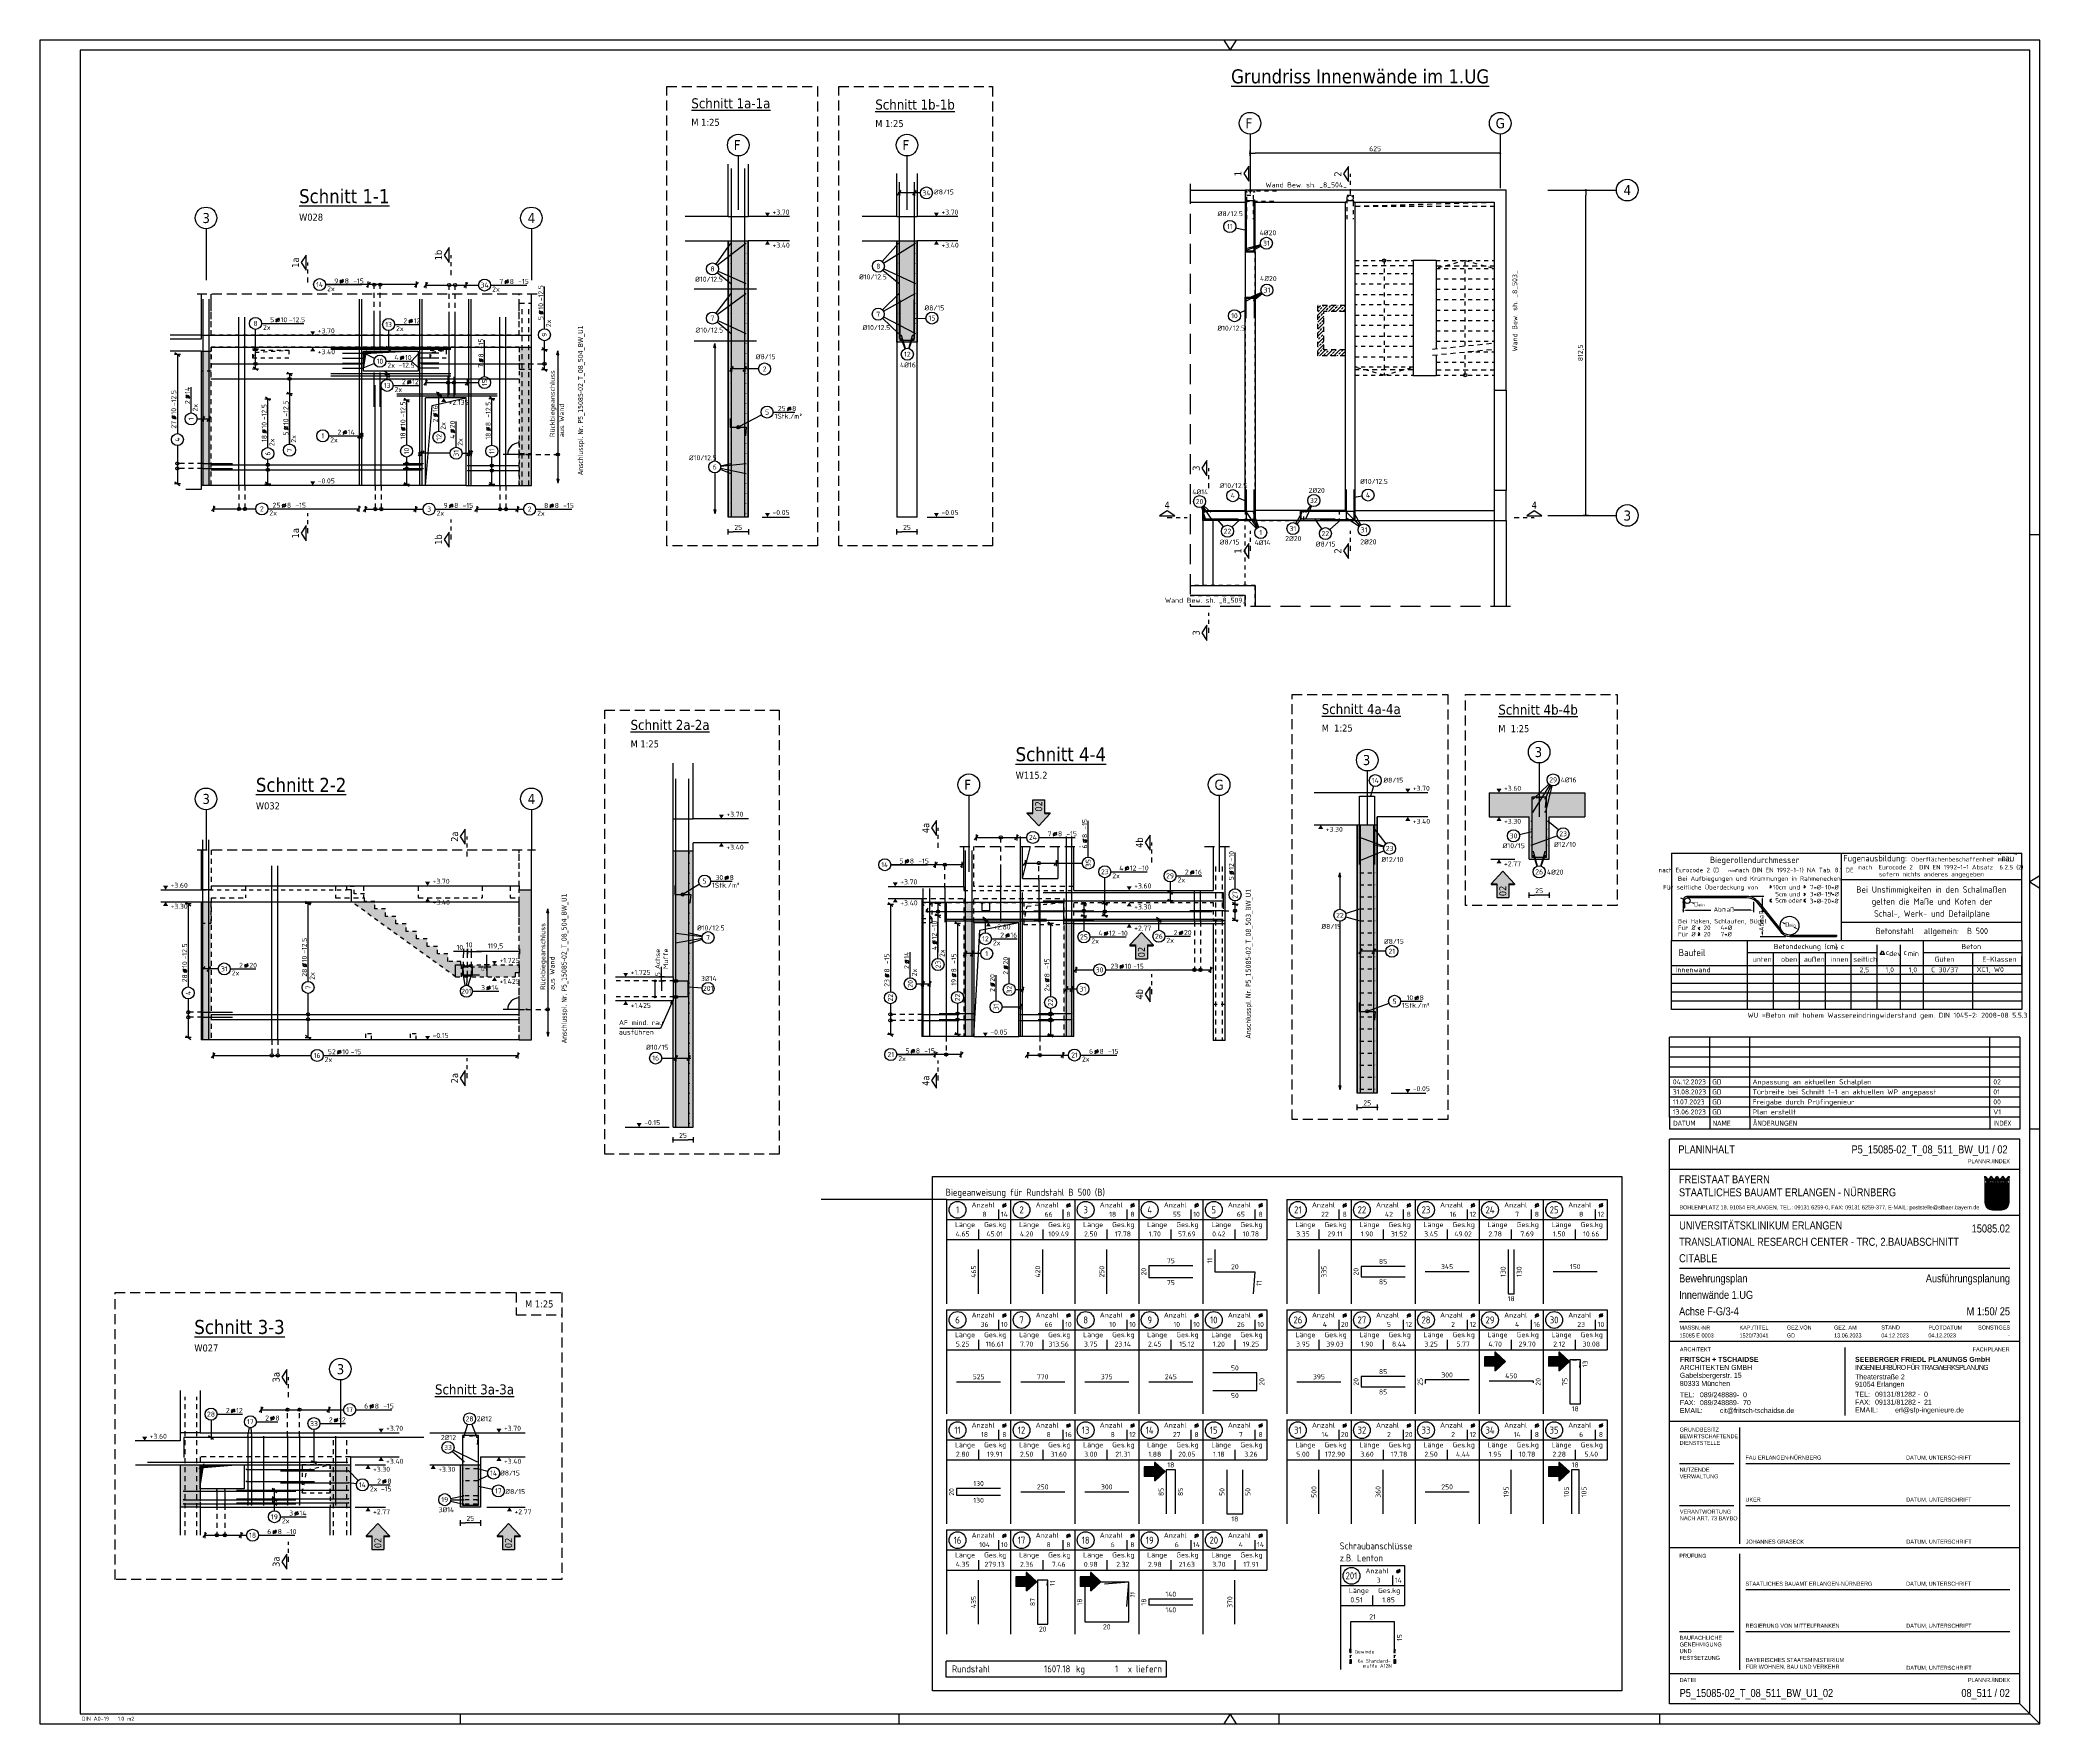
# Model space of a CAD drawing. Extents: x -31 to 75, y 1 to 115.
# Drawn here: x 6 to 55.95, y 1.41 to 43.46 of the extents above; entities that cross this region are included whole.
import ezdxf
from ezdxf.enums import TextEntityAlignment as Align

# ---------------------------------------------------------------- set-up
doc = ezdxf.new("R2010")
doc.units = 0
doc.header["$LTSCALE"] = 0.5
for name, pattern in [('AUSGEZOGEN', [1000.01, 1000, 0.01]), ('DASHDOT2', [0.5, 0.25, -0.125, 0, -0.125]), ('DASHDOTSMALL', [1.05, 0.5, -0.25, 0.05, -0.25]), ('DASHED', [0.75, 0.5, -0.25]), ('DASHEDX2', [1.5, 1, -0.5]), ('DOT', [0.175, 0.05, -0.125]), ('HIDDEN', [0.375, 0.25, -0.125]), ('HIDDEN2', [0.187, 0.125, -0.062]), ('PUNKT', [0.175, 0.05, -0.125]), ('STRICHLINIE', [0.75, 0.5, -0.25]), ('STRICHPUNKT2', [0.55, 0.25, -0.125, 0.05, -0.125]), ('VERDECKT', [0.375, 0.25, -0.125])]:
    doc.linetypes.add(name, pattern=pattern)
for name, color, linetype in [('40 A Plankopf Text F+T', 7, 'Continuous'), ('ACHSEN', 7, 'Continuous'), ('AFU', 7, 'Continuous'), ('BET-ANS', 7, 'Continuous'), ('BETON', 7, 'Continuous'), ('Brüstung EG', 7, 'Continuous'), ('DETAIL', 7, 'Continuous'), ('DRUEBER', 7, 'Continuous'), ('grau_hell', 7, 'Continuous'), ('grau_mittel', 7, 'Continuous'), ('HBT', 7, 'Continuous'), ('HILFE', 7, 'Continuous'), ('index', 7, 'Continuous'), ('koten', 7, 'Continuous'), ('LENTON', 7, 'Continuous'), ('MASSE', 7, 'Continuous'), ('OBJEKT', 7, 'Continuous'), ('RAHMEN', 7, 'Continuous'), ('RND', 7, 'Continuous'), ('RND-1', 7, 'Continuous'), ('RND_BILD', 7, 'Continuous'), ('SCHATTEN', 15, 'Continuous'), ('SCHNITTE', 7, 'Continuous'), ('SCHRAFF', 7, 'Continuous'), ('SFP_Achsen', 7, 'Continuous'), ('STAHL', 7, 'Continuous'), ('STEMPEL', 7, 'Continuous'), ('TEXT', 7, 'Continuous'), ('VERDECKT', 7, 'Continuous'), ('WBZ', 7, 'Continuous')]:
    doc.layers.add(name, color=color, linetype=linetype)
doc.layers.add('NOPLOT', color=7, linetype='Continuous', plot=False)
doc.styles.add('ERSTELLTER_STIL_3', font='arial.ttf')
doc.styles.add('ERSTELLTER_STIL_4', font='arialbd.ttf')
doc.styles.add('helv', font='tahoma.ttf')
doc.styles.add('plankopf_ArialN', font='ARIALN.TTF')
doc.styles.add('txt', font='isocp.shx')
doc.linetypes.add('AFU_50K', pattern='A,0.15,["/",Standard,S=0.2,R=0,X=-0.01,Y=-0.1],0.07,["/",Standard,S=0.2,R=0,X=-0.01,Y=-0.1],0.15', length=0.37)
doc.linetypes.add('AFU_50L', pattern='A,0.75,["/",Standard,S=0.2,R=0,X=-0.01,Y=-0.1],0.07,["/",Standard,S=0.2,R=0,X=-0.01,Y=-0.1],0.75', length=1.57)
doc.linetypes.add('AFU_50M', pattern='A,0.45,["/",Standard,S=0.2,R=0,X=-0.01,Y=-0.1],0.07,["/",Standard,S=0.2,R=0,X=-0.01,Y=-0.1],0.45', length=0.97)
doc.dimstyles.new('DOT_I', dxfattribs={"dimscale": 0.5, "dimtxt": 0.25, "dimasz": 0.25, "dimexe": 0.1, "dimexo": 0.3, "dimgap": 0.1, "dimtad": 1, "dimdec": 3, "dimzin": 3, "dimtxsty": 'txt', "dimblk": 'DOT', "dimblk1": 'DOT', "dimblk2": 'DOT', "dimsah": 1, "dimcen": 0.1, "dimse1": 1, "dimse2": 1, "dimazin": 0, "dimtfac": 1, "dimtdec": 4, "dimtix": 1, "dimtmove": 2, "dimatfit": 3, "dimfxl": 0, "dimtvp": 1, "dimtolj": 1, "dimtzin": 0, "dimarcsym": 0})
pattern_1 = [(0, (-322.07857, -163.97815), (8e-17, 0.254), [])]

# ---------------------------------------------------------------- blocks, each defined once
blk = doc.blocks.new('Bundeslandwappen')
at = {"lineweight": 9, "true_color": 0xffffff}
for points in [[(-5.75, 16.5), (-5.98, 16.5), (-5.98, 16.29), (-5.75, 16.29)], [(-5.09, 15.68), (-5.31, 15.68), (-5.31, 15.47), (-5.09, 15.47)], [(-3.49, 15.68), (-3.71, 15.68), (-3.71, 15.47), (-3.49, 15.47)], [(-2.82, 16.5), (-3.05, 16.5), (-3.05, 16.29), (-2.82, 16.29)], [(-2.15, 15.68), (-2.38, 15.68), (-2.38, 15.47), (-2.15, 15.47)], [(-0.56, 15.68), (-0.78, 15.68), (-0.78, 15.47), (-0.56, 15.47)], [(0.11, 16.5), (-0.11, 16.5), (-0.11, 16.29), (0.11, 16.29)], [(0.78, 15.68), (0.56, 15.68), (0.56, 15.47), (0.78, 15.47)], [(2.38, 15.68), (2.15, 15.68), (2.15, 15.47), (2.38, 15.47)], [(3.05, 16.5), (2.82, 16.5), (2.82, 16.29), (3.05, 16.29)], [(3.71, 15.68), (3.49, 15.68), (3.49, 15.47), (3.71, 15.47)], [(5.31, 15.68), (5.09, 15.68), (5.09, 15.47), (5.31, 15.47)], [(5.98, 16.5), (5.75, 16.5), (5.75, 16.29), (5.98, 16.29)]]:
    blk.add_hatch(color=7, dxfattribs=at).paths.add_polyline_path(points)
at = {"true_color": 0xffffff}
for points in [[(-5.34, 12.59), (-5.7, 12.59), (-5.7, 12.19), (-5.07, 11.96)], [(-1.42, 10.67), (-5.07, 11.96), (-3.57, 8.42), (0.08, 7.13)], [(0.86, 12.59), (-2.24, 12.59), (-1.42, 10.67), (2.23, 9.38)], [(3.96, 12.59), (1.66, 12.59), (4.37, 11.63)], [(5.7, 11.16), (4.37, 11.63), (5.7, 8.5)], [(-3.57, 8.42), (-5.7, 9.18), (-5.7, 6.17), (-2.07, 4.88)], [(-5.7, 6.14), (-5.7, 3.7, 0.041392), (-5.65, 3.14), (-4.21, 2.63)], [(-0.56, 1.34), (-4.21, 2.63), (-3.29, 0.45, 0.073774), (-2.3, 0.3), (-0.12, 0.3)], [(1.58, 3.59), (-2.07, 4.88), (-0.56, 1.34), (2.36, 0.3, 0.043654), (2.95, 0.36)], [(3.73, 5.84), (0.08, 7.13), (1.58, 3.59), (5.23, 2.29)], [(5.7, 8.15), (2.23, 9.38), (3.73, 5.84), (5.7, 5.14)]]:
    blk.add_hatch(color=7, dxfattribs=at).paths.add_polyline_path(points)
at = {"lineweight": 9}
h = blk.add_hatch(dxfattribs=at)
h.set_pattern_fill('ANSI31', color=256, scale=0.08, angle=315, style=0)
h.set_pattern_definition(pattern_1)
h.paths.add_polyline_path([(-5.07, 11.96), (-5.7, 12.19), (-5.7, 9.18), (-3.57, 8.42)])
h = blk.add_hatch(dxfattribs=at)
h.set_pattern_fill('ANSI31', color=256, scale=0.08, angle=315, style=0)
h.set_pattern_definition(pattern_1)
h.paths.add_polyline_path([(-2.24, 12.59), (-5.34, 12.59), (-5.07, 11.96), (-1.42, 10.67)])
h = blk.add_hatch(dxfattribs=at)
h.set_pattern_fill('ANSI31', color=256, scale=0.08, angle=315, style=0)
h.set_pattern_definition(pattern_1)
h.paths.add_polyline_path([(2.23, 9.38), (-1.42, 10.67), (0.08, 7.13), (3.73, 5.84)])
h = blk.add_hatch(dxfattribs=at)
h.set_pattern_fill('ANSI31', color=256, scale=0.08, angle=315, style=0)
h.set_pattern_definition(pattern_1)
h.paths.add_polyline_path([(4.37, 11.63), (1.66, 12.59), (0.86, 12.59), (2.23, 9.38), (5.7, 8.15), (5.7, 8.5)])
h = blk.add_hatch(dxfattribs=at)
h.set_pattern_fill('ANSI31', color=256, scale=0.08, angle=315, style=0)
h.set_pattern_definition(pattern_1)
h.paths.add_polyline_path([(5.7, 12.59), (3.96, 12.59), (4.37, 11.63), (5.7, 11.16)])
h = blk.add_hatch(dxfattribs=at)
h.set_pattern_fill('ANSI31', color=256, scale=0.08, angle=315, style=0)
h.set_pattern_definition(pattern_1)
h.paths.add_polyline_path([(-2.07, 4.88), (-5.7, 6.17), (-5.7, 6.14), (-4.21, 2.63), (-0.56, 1.34)])
h = blk.add_hatch(dxfattribs=at)
h.set_pattern_fill('ANSI31', color=256, scale=0.08, angle=315, style=0)
h.set_pattern_definition(pattern_1)
h.paths.add_polyline_path([(-4.21, 2.63), (-5.65, 3.14, 0.285055), (-3.29, 0.45)])
h = blk.add_hatch(dxfattribs=at)
h.set_pattern_fill('ANSI31', color=256, scale=0.08, angle=315, style=0)
h.set_pattern_definition(pattern_1)
h.paths.add_polyline_path([(0.08, 7.13), (-3.57, 8.42), (-2.07, 4.88), (1.58, 3.59)])
h = blk.add_hatch(dxfattribs=at)
h.set_pattern_fill('ANSI31', color=256, scale=0.08, angle=315, style=0)
h.set_pattern_definition(pattern_1)
h.paths.add_polyline_path([(-0.56, 1.34), (-0.12, 0.3), (2.3, 0.3, 0.004354), (2.36, 0.3)])
h = blk.add_hatch(dxfattribs=at)
h.set_pattern_fill('ANSI31', color=256, scale=0.08, angle=315, style=0)
h.set_pattern_definition(pattern_1)
h.paths.add_polyline_path([(5.31, 2.11), (5.23, 2.29), (1.58, 3.59), (2.95, 0.36, 0.22704)])
h = blk.add_hatch(dxfattribs=at)
h.set_pattern_fill('ANSI31', color=256, scale=0.08, angle=315, style=0)
h.set_pattern_definition(pattern_1)
h.paths.add_polyline_path([(5.7, 5.14), (3.73, 5.84), (5.23, 2.29), (5.37, 2.24, 0.111178), (5.7, 3.7)])
for p, q in [((-6, 16.1), (-6, 3.7)), ((-6, 13.29), (6, 13.29)), ((-6, 12.94), (6, 12.94)), ((-5.7, 12.59), (-5.7, 3.7)), ((-5.7, 12.59), (5.7, 12.59)), ((-5.7, 12.19), (5.7, 8.15)), ((-5.64, 14.97), (-5.64, 15.18)), ((-5.61, 16.59), (-5.62, 16.68)), ((-5.34, 12.59), (-0.12, 0.3)), ((-5.33, 15.19), (-5.33, 15.05)), ((-4.68, 14.54), (-5.26, 14.54)), ((-4.12, 14.54), (-3.54, 14.54)), ((-3.47, 15.19), (-3.47, 15.05)), ((-3.36, 13.9), (-2.93, 14.17)), ((-2.93, 13.63), (-3.36, 13.9)), ((-3.19, 16.59), (-3.18, 16.67)), ((-3.16, 14.97), (-3.16, 15.18)), ((-2.93, 15.58), (-2.93, 14.47)), ((-2.93, 14.17), (-2.5, 13.9)), ((-2.5, 13.9), (-2.93, 13.63)), ((-2.71, 14.97), (-2.71, 15.18)), ((-2.68, 16.59), (-2.69, 16.67)), ((-2.4, 15.19), (-2.4, 15.05)), ((-1.74, 14.54), (-2.32, 14.54)), ((-2.24, 12.59), (2.95, 0.36)), ((-1.19, 14.54), (-0.61, 14.54)), ((-0.54, 15.19), (-0.54, 15.05)), ((0, 14.17), (-0.43, 13.9)), ((-0.43, 13.9), (0, 13.63)), ((-0.25, 16.59), (-0.24, 16.67)), ((-0.22, 14.97), (-0.22, 15.18)), ((0, 15.58), (0, 14.47)), ((0.43, 13.9), (0, 14.17)), ((0, 13.63), (0.43, 13.9)), ((0.22, 14.97), (0.22, 15.18)), ((0.25, 16.59), (0.24, 16.67)), ((0.54, 15.19), (0.54, 15.05)), ((1.19, 14.54), (0.61, 14.54)), ((0.86, 12.59), (5.31, 2.11)), ((1.66, 12.59), (5.7, 11.16)), ((1.74, 14.54), (2.32, 14.54)), ((2.4, 15.19), (2.4, 15.05)), ((2.93, 14.17), (2.5, 13.9)), ((2.5, 13.9), (2.93, 13.63)), ((2.68, 16.59), (2.69, 16.67)), ((2.71, 14.97), (2.71, 15.18)), ((2.93, 15.58), (2.93, 14.47)), ((3.36, 13.9), (2.93, 14.17)), ((2.93, 13.63), (3.36, 13.9)), ((3.16, 14.97), (3.16, 15.18)), ((3.19, 16.59), (3.18, 16.67)), ((3.47, 15.19), (3.47, 15.05)), ((4.12, 14.54), (3.54, 14.54)), ((3.96, 12.59), (5.7, 8.5)), ((4.68, 14.54), (5.26, 14.54)), ((5.33, 15.19), (5.33, 15.05)), ((5.61, 16.59), (5.62, 16.68)), ((5.64, 14.97), (5.64, 15.18)), ((5.7, 3.7), (5.7, 12.59)), ((6, 3.7), (6, 16.1)), ((-5.7, 9.18), (5.7, 5.14)), ((-5.7, 6.17), (5.37, 2.24)), ((-5.7, 6.14), (-3.29, 0.45)), ((-5.66, 3.14), (2.36, 0.3)), ((-2.3, 0.3), (2.3, 0.3)), ((-2.3, 0), (2.3, 0))]:
    blk.add_line(p, q, dxfattribs=at)
for points in [[(-5.75, 16.29), (-5.98, 16.29), (-5.98, 16.5), (-5.75, 16.5)], [(-5.09, 15.47), (-5.31, 15.47), (-5.31, 15.68), (-5.09, 15.68)], [(-4.07, 13.71), (-4.83, 13.71), (-4.83, 14.1), (-4.07, 14.1)], [(-3.71, 15.47), (-3.49, 15.47), (-3.49, 15.68), (-3.71, 15.68)], [(-2.82, 16.29), (-3.05, 16.29), (-3.05, 16.5), (-2.82, 16.5)], [(-2.15, 15.47), (-2.38, 15.47), (-2.38, 15.68), (-2.15, 15.68)], [(-1.8, 13.71), (-1.04, 13.71), (-1.04, 14.1), (-1.8, 14.1)], [(-0.78, 15.47), (-0.56, 15.47), (-0.56, 15.68), (-0.78, 15.68)], [(0.11, 16.29), (-0.11, 16.29), (-0.11, 16.5), (0.11, 16.5)], [(0.78, 15.47), (0.56, 15.47), (0.56, 15.68), (0.78, 15.68)], [(1.8, 13.71), (1.04, 13.71), (1.04, 14.1), (1.8, 14.1)], [(2.15, 15.47), (2.38, 15.47), (2.38, 15.68), (2.15, 15.68)], [(3.05, 16.29), (2.82, 16.29), (2.82, 16.5), (3.05, 16.5)], [(3.71, 15.47), (3.49, 15.47), (3.49, 15.68), (3.71, 15.68)], [(4.07, 13.71), (4.83, 13.71), (4.83, 14.1), (4.07, 14.1)], [(5.09, 15.47), (5.31, 15.47), (5.31, 15.68), (5.09, 15.68)], [(5.75, 16.29), (5.98, 16.29), (5.98, 16.5), (5.75, 16.5)]]:
    blk.add_lwpolyline(points, close=True, dxfattribs=at)
for centre in [(-5.28, 13.9), (-3.71, 13.9), (-2.2, 13.9), (-0.68, 13.9), (0.68, 13.9), (2.2, 13.9), (3.71, 13.9), (5.28, 13.9)]:
    blk.add_circle(centre, 0.123, dxfattribs=at)
for centre, radius, start, end in [((-5.89, 16.45), 0.362, 44.66814, 253.11831), ((-5.67, 16.67), 0.05, 6.6615, 44.66814), ((-5.49, 15.18), 0.157, 3.2756, 179.55206), ((-5.19, 14.99), 0.453, 182.83284, 261.30427), ((-5.56, 16.59), 0.05, 186.6615, 265.62087), ((-5.42, 15.99), 0.179, 74.78828, 15.13561), ((-5.59, 16.26), 0.281, 346.02321, 85.62087), ((-5.36, 16.21), 0.05, 254.78828, 346.02321), ((-5.26, 15.23), 0.191, 249.63581, 3.08566), ((-5.2, 16.05), 0.05, 93.06329, 195.13561), ((-5.19, 15.87), 0.224, 350.95424, 93.06329), ((-5.02, 15.24), 0.05, 82.94673, 183.08566), ((-4.99, 15.54), 0.249, 262.94673, 77.88554), ((-4.92, 15.83), 0.05, 170.95424, 257.88554), ((-4.62, 14.89), 0.224, 71.40005, 0), ((-4.71, 14.85), 0.312, 275.96495, 353.97732), ((-4.4, 15.24), 0.208, 317.07745, 222.92255), ((-4.18, 14.89), 0.224, 180, 108.59995), ((-4.09, 14.85), 0.312, 186.02268, 264.03505), ((-3.81, 15.54), 0.249, 102.11446, 277.05327), ((-3.88, 15.83), 0.05, 282.11446, 9.04576), ((-3.61, 15.87), 0.224, 86.93671, 189.04576), ((-3.78, 15.24), 0.05, 356.91434, 97.05327), ((-3.54, 15.23), 0.191, 176.91434, 290.36419), ((-3.6, 16.05), 0.05, 344.86439, 86.93671), ((-3.38, 15.99), 0.179, 164.86439, 105.21172), ((-3.61, 14.99), 0.453, 278.69573, 357.16716), ((-3.21, 16.26), 0.281, 94.37913, 193.97679), ((-3.44, 16.21), 0.05, 193.97679, 285.21172), ((-3.31, 15.18), 0.157, 0.44794, 176.7244), ((-3.24, 16.59), 0.05, 274.37913, 353.3385), ((-3.13, 16.67), 0.05, 155.22882, 173.3385), ((-2.93, 16.58), 0.264, 24.0166, 155.34093), ((-2.55, 15.18), 0.157, 3.2756, 179.55206), ((-2.26, 14.99), 0.453, 182.83284, 261.30427), ((-2.74, 16.66), 0.05, 6.6615, 24.0166), ((-2.63, 16.59), 0.05, 186.6615, 265.62087), ((-2.49, 15.99), 0.179, 74.78828, 15.13561), ((-2.65, 16.26), 0.281, 346.02321, 85.62087), ((-2.43, 16.21), 0.05, 254.78828, 346.02321), ((-2.33, 15.23), 0.191, 249.63581, 3.08566), ((-2.27, 16.05), 0.05, 93.06329, 195.13561), ((-2.26, 15.87), 0.224, 350.95424, 93.06329), ((-2.09, 15.24), 0.05, 82.94673, 183.08566), ((-2.05, 15.54), 0.249, 262.94673, 77.88554), ((-1.99, 15.83), 0.05, 170.95424, 257.88554), ((-1.69, 14.89), 0.224, 71.40005, 0), ((-1.78, 14.85), 0.312, 275.96495, 353.97732), ((-1.47, 15.24), 0.208, 317.07745, 222.92255), ((-1.24, 14.89), 0.224, 180, 108.59995), ((-1.16, 14.85), 0.312, 186.02268, 264.03505), ((-0.88, 15.54), 0.249, 102.11446, 277.05327), ((-0.94, 15.83), 0.05, 282.11446, 9.04576), ((-0.67, 15.87), 0.224, 86.93671, 189.04576), ((-0.84, 15.24), 0.05, 356.91434, 97.05327), ((-0.6, 15.23), 0.191, 176.91434, 290.36419), ((-0.66, 16.05), 0.05, 344.86439, 86.93671), ((-0.44, 15.99), 0.179, 164.86439, 105.21172), ((-0.68, 14.99), 0.453, 278.69573, 357.16716), ((-0.28, 16.26), 0.281, 94.37913, 193.97679), ((-0.5, 16.21), 0.05, 193.97679, 285.21172), ((-0.38, 15.18), 0.157, 0.44794, 176.7244), ((-0.3, 16.59), 0.05, 274.37913, 353.3385), ((0, 16.58), 0.264, 24.0166, 155.34093), ((-0.19, 16.67), 0.05, 155.22882, 173.3385), ((0.38, 15.18), 0.157, 3.2756, 179.55206), ((0.68, 14.99), 0.453, 182.83284, 261.30427), ((0.19, 16.66), 0.05, 6.6615, 24.0166), ((0.3, 16.59), 0.05, 186.6615, 265.62087), ((0.44, 15.99), 0.179, 74.78828, 15.13561), ((0.28, 16.26), 0.281, 346.02321, 85.62087), ((0.5, 16.21), 0.05, 254.78828, 346.02321), ((0.6, 15.23), 0.191, 249.63581, 3.08566), ((0.66, 16.05), 0.05, 93.06329, 195.13561), ((0.67, 15.87), 0.224, 350.95424, 93.06329), ((0.84, 15.24), 0.05, 82.94673, 183.08566), ((0.88, 15.54), 0.249, 262.94673, 77.88554), ((0.94, 15.83), 0.05, 170.95424, 257.88554), ((1.24, 14.89), 0.224, 71.40005, 0), ((1.16, 14.85), 0.312, 275.96495, 353.97732), ((1.47, 15.24), 0.208, 317.07745, 222.92255), ((1.69, 14.89), 0.224, 180, 108.59995), ((1.78, 14.85), 0.312, 186.02268, 264.03505), ((2.05, 15.54), 0.249, 102.11446, 277.05327), ((1.99, 15.83), 0.05, 282.11446, 9.04576), ((2.26, 15.87), 0.224, 86.93671, 189.04576), ((2.09, 15.24), 0.05, 356.91434, 97.05327), ((2.33, 15.23), 0.191, 176.91434, 290.36419), ((2.27, 16.05), 0.05, 344.86439, 86.93671), ((2.49, 15.99), 0.179, 164.86439, 105.21172), ((2.26, 14.99), 0.453, 278.69573, 357.16716), ((2.65, 16.26), 0.281, 94.37913, 193.97679), ((2.43, 16.21), 0.05, 193.97679, 285.21172), ((2.55, 15.18), 0.157, 0.44794, 176.7244), ((2.63, 16.59), 0.05, 274.37913, 353.3385), ((2.93, 16.58), 0.264, 24.0166, 155.34093), ((2.74, 16.67), 0.05, 155.22882, 173.3385), ((3.31, 15.18), 0.157, 3.2756, 179.55206), ((3.61, 14.99), 0.453, 182.83284, 261.30427), ((3.13, 16.66), 0.05, 6.6615, 24.0166), ((3.24, 16.59), 0.05, 186.6615, 265.62087), ((3.38, 15.99), 0.179, 74.78828, 15.13561), ((3.21, 16.26), 0.281, 346.02321, 85.62087), ((3.44, 16.21), 0.05, 254.78828, 346.02321), ((3.54, 15.23), 0.191, 249.63581, 3.08566), ((3.6, 16.05), 0.05, 93.06329, 195.13561), ((3.61, 15.87), 0.224, 350.95424, 93.06329), ((3.78, 15.24), 0.05, 82.94673, 183.08566), ((3.81, 15.54), 0.249, 262.94673, 77.88554), ((3.88, 15.83), 0.05, 170.95424, 257.88554), ((4.18, 14.89), 0.224, 71.40005, 0), ((4.09, 14.85), 0.312, 275.96495, 353.97732), ((4.4, 15.24), 0.208, 317.07745, 222.92255), ((4.62, 14.89), 0.224, 180, 108.59995), ((4.71, 14.85), 0.312, 186.02268, 264.03505), ((4.99, 15.54), 0.249, 102.11446, 277.05327), ((4.92, 15.83), 0.05, 282.11446, 9.04576), ((5.19, 15.87), 0.224, 86.93671, 189.04576), ((5.02, 15.24), 0.05, 356.91434, 97.05327), ((5.26, 15.23), 0.191, 176.91434, 290.36419), ((5.2, 16.05), 0.05, 344.86439, 86.93671), ((5.42, 15.99), 0.179, 164.86439, 105.21172), ((5.19, 14.99), 0.453, 278.69573, 357.16716), ((5.59, 16.26), 0.281, 94.37913, 193.97679), ((5.36, 16.21), 0.05, 193.97679, 285.21172), ((5.49, 15.18), 0.157, 0.44794, 176.7244), ((5.56, 16.59), 0.05, 274.37913, 353.3385), ((5.67, 16.67), 0.05, 135.33186, 173.3385), ((5.89, 16.45), 0.362, 286.88169, 135.33186), ((-2.3, 3.7), 3.7, 180, 270), ((-2.3, 3.7), 3.4, 180, 270), ((2.3, 3.7), 3.7, 270, 0), ((2.3, 3.7), 3.4, 270, 0)]:
    blk.add_arc(centre, radius, start, end, dxfattribs=at)
blk = doc.blocks.new('Plankopf_PU')
for p, q in [((-18.5, 25.4), (-18.5, 27.7)), ((-1, 27.7), (-18.5, 27.7)), ((-1, 27.7), (-18.5, 27.7)), ((-1, 25.4), (-1, 27.7)), ((-1, 25.4), (-18.5, 25.4)), ((-1, 25.4), (-18.5, 25.4)), ((-18.5, 19.1), (-18.5, 25.4)), ((-1, 19.1), (-1, 25.4)), ((-1.5, 22.75), (-18, 22.75)), ((-18, 20.1), (-1.5, 20.1)), ((-18.5, 15.1), (-18.5, 19.1)), ((-1, 19.1), (-18.5, 19.1)), ((-1, 15.1), (-1, 19.1)), ((-9.75, 18.8), (-9.75, 15.4)), ((-1, 15.1), (-18.5, 15.1)), ((-1, 15.1), (-18.5, 15.1)), ((-18.5, 8.8), (-18.5, 15.1)), ((-1, 8.8), (-1, 15.1)), ((-15, 9), (-15, 14.8)), ((-15.3, 13), (-18, 13)), ((-1.5, 13), (-14.7, 13)), ((-15.3, 10.9), (-18, 10.9)), ((-1.5, 10.9), (-14.7, 10.9)), ((-18.5, 2.5), (-18.5, 8.8)), ((-1, 8.8), (-18.5, 8.8)), ((-15, 2.7), (-15, 8.5)), ((-1, 2.5), (-1, 8.8)), ((-1.5, 6.7), (-14.7, 6.7)), ((-15.3, 4.6), (-18, 4.6)), ((-1.5, 4.6), (-14.7, 4.6)), ((-1, 2.5), (-18.5, 2.5)), ((-18.5, 1), (-18.5, 2.5)), ((-1, 2.5), (-18.5, 2.5)), ((-1, 1), (-1, 2.5)), ((-1, 1), (-18.5, 1))]:
    blk.add_line(p, q)
at = {"xscale": 0.1, "yscale": 0.1, "zscale": 0.1}
blk.add_blockref('Bundeslandwappen', (-2.148, 25.669), dxfattribs=at)
at = {"linetype": 'AUSGEZOGEN', "lineweight": 35, "style": 'plankopf_ArialN'}
for s, height, p in [('FREISTAAT BAYERN', 0.4, (-18.032, 27.401)), ('PRÜFUNG', 0.2, (-18.013, 8.5))]:
    blk.add_text(s, height=height, dxfattribs=at).set_placement(p, align=Align.TOP_LEFT)
blk.add_text('STAATLICHES BAUAMT ERLANGEN - NÜRNBERG', height=0.4, dxfattribs=at).set_placement((-18.032, 26.552), align=Align.MIDDLE_LEFT)
at = {"style": 'plankopf_ArialN'}
for s, p in [('BOHLENPLATZ 18, 91054 ERLANGEN, TEL.: 09131 6259-0, FAX: 09131 6259-377, E-MAIL: poststelle@stbaer.bayern.de', (-18.012, 25.702)), ('MASSN.-NR', (-18.011, 19.698)), ('KAP./TITEL', (-15.01, 19.698)), ('GEZ.VON', (-12.644, 19.7)), ('GEZ. AM', (-10.286, 19.7)), ('STAND', (-7.927, 19.702)), ('PLOTDATUM', (-5.574, 19.7)), ('FAU ERLANGEN-NÜRNBERG', (-14.712, 13.207)), ('DATUM, UNTERSCHRIFT', (-6.687, 13.207)), ('UKER', (-14.712, 11.107)), ('DATUM, UNTERSCHRIFT', (-6.68, 11.106)), ('JOHANNES GRASECK', (-14.7, 9.005)), ('DATUM, UNTERSCHRIFT', (-6.675, 9.005)), ('STAATLICHES BAUAMT ERLANGEN-NÜRNBERG', (-14.712, 6.907)), ('DATUM, UNTERSCHRIFT', (-6.687, 6.907)), ('REGIERUNG VON MITTELFRANKEN', (-14.705, 4.806)), ('DATUM, UNTERSCHRIFT', (-6.68, 4.806)), ('DATEI', (-18.002, 2.095)), ('DATUM, UNTERSCHRIFT', (-6.675, 2.705))]:
    blk.add_text(s, height=0.2, dxfattribs=at).set_placement(p)
for s, p in [('SONSTIGES', (-1.493, 19.7)), ('PLANNR./INDEX', (-1.501, 2.095))]:
    blk.add_text(s, height=0.2, dxfattribs=at).set_placement(p, align=Align.RIGHT)
at = {"linetype": 'AUSGEZOGEN', "lineweight": 35, "style": 'plankopf_ArialN'}
blk.add_text('ARCHITEKT', height=0.2, dxfattribs=at).set_placement((-17.989, 18.607))
blk.add_text('FACHPLANER', height=0.2, dxfattribs=at).set_placement((-1.52, 18.611), align=Align.RIGHT)
at = {"insert": (-5.574, 19.303), "char_height": 0.2, "attachment_point": 7, "style": 'plankopf_ArialN'}
blk.add_mtext('04.12.2023', dxfattribs=at)
at = {"char_height": 0.2, "attachment_point": 1, "style": 'plankopf_ArialN'}
for s, insert, width in [('GRUNDBESITZ\\PBEWIRTSCHAFTENDE DIENSTSTELLE', (-18, 14.804), 2.5), ('NUTZENDE^JVERWALTUNG', (-17.998, 12.8), 2.69843), ('VERANTWORTUNG  NACH ART. 73 BAYBO', (-17.988, 10.705), 2.68768), ('BAUFACHLICHE GENEHMIGUNG UND FESTSETZUNG', (-17.998, 4.404), 2.2311), ('BAYERISCHES STAATSMINISTERIUM ^JFÜR WOHNEN, BAU UND VERKEHR', (-14.689, 3.294), 9.29412)]:
    blk.add_mtext(s, dxfattribs=dict(at, insert=insert, width=width))
at = {"style": 'plankopf_ArialN'}
for tag, p in [('PROJEKTBEZEICHNUNGZ1', (-18.025, 24.578)), ('PROJEKTBEZEICHNUNGZ2', (-18.025, 23.761)), ('PROJEKTBEZEICHNUNGZ3', (-18.025, 22.941))]:
    blk.add_attdef(tag, text='', height=0.4, dxfattribs=at).set_placement(p, align=Align.BOTTOM_LEFT)
for tag, p in [('GEB.-NR', (-1.5, 24.946)), ('0.000X', (-1.507, 1.749))]:
    blk.add_attdef(tag, text='', height=0.4, dxfattribs=at).set_placement(p, align=Align.TOP_RIGHT)
for tag, p, height in [('PLANINHALTZ1', (-18.025, 22.055), 0.4), ('PLANINHALTZ2', (-18.025, 21.232), 0.4), ('PLANINHALTZ3', (-18.025, 20.409), 0.4), ('MASSN.-NR', (-18.005, 19.303), 0.2), ('KAPITEL/TITEL', (-15.01, 19.303), 0.2), ('GEZ_VON', (-12.644, 19.303), 0.2), ('GEZ_AM', (-10.286, 19.303), 0.2), ('STAND', (-7.927, 19.303), 0.2)]:
    blk.add_attdef(tag, p, '', height=height, dxfattribs=at)
for tag, height, p in [('PLANUNGSPHASE', 0.4, (-1.5, 22.055)), ('PROJEKTKATEGORIE', 0.4, (-1.5, 21.232)), ('MAßSTAB', 0.4, (-1.5, 20.409)), ('SONSTIGES', 0.2, (-1.5, 19.303))]:
    blk.add_attdef(tag, text='', height=height, dxfattribs=at).set_placement(p, align=Align.RIGHT)
at = {"layer": '40 A Plankopf Text F+T', "color": 7, "linetype": 'Continuous', "lineweight": 13, "char_height": 0.25, "attachment_point": 7}
for s, insert, style in [('\\A1;FRITSCH + TSCHAIDSE ', (-17.988, 18.081), 'ERSTELLTER_STIL_4'), ('\\A1;SEEBERGER FRIEDL PLANUNGS GmbH', (-9.238, 18.081), 'ERSTELLTER_STIL_4'), ('\\A1;{\\T0.8;INGENIEURBÜRO FÜR TRAGWERKSPLANUNG}', (-9.238, 17.68), 'ERSTELLTER_STIL_3'), ('\\A1;ARCHITEKTEN GMBH', (-17.988, 17.68), 'ERSTELLTER_STIL_3'), ('\\A1;80333 München', (-17.988, 16.879), 'ERSTELLTER_STIL_3'), ('\\A1;Gabelsbergerstr. 15', (-17.988, 17.212), 'ERSTELLTER_STIL_3'), ('\\A1;Theaterstraße 2', (-9.238, 17.212), 'ERSTELLTER_STIL_3'), ('\\A1;91054 Erlangen', (-9.238, 16.771), 'ERSTELLTER_STIL_3')]:
    blk.add_mtext(s, dxfattribs=dict(at, insert=insert, style=style))
at = {"layer": '40 A Plankopf Text F+T', "color": 7, "linetype": 'Continuous', "lineweight": 13, "char_height": 0.25, "attachment_point": 7, "line_spacing_factor": 0.945293, "style": 'ERSTELLTER_STIL_3'}
for s, insert in [('\\A1;TEL: ^I089/248889-  0\\PFAX: ^I089/248889-  70\\PEMAIL: ^Icit@fritsch-tschaidse.de', (-17.988, 15.481)), ('\\A1;TEL: ^I09131/81282 -  0\\PFAX: ^I09131/81282 -  21\\PEMAIL: ^Ierl@sfp-ingenieure.de', (-9.238, 15.481))]:
    blk.add_mtext(s, dxfattribs=dict(at, insert=insert))
blk = doc.blocks.new('Plankopf-ER')
at = {"layer": 'RAHMEN', "color": 7, "linetype": 'Continuous'}
for p, q in [((-0.5, 4.6), (-18, 4.6)), ((-18, 4.1), (-18, 4.6)), ((-0.5, 4.1), (-18, 4.1)), ((-18, 3.6), (-18, 4.1)), ((-16, 4.1), (-16, 4.6)), ((-16, 3.6), (-16, 4.1)), ((-14, 4.1), (-14, 4.6)), ((-14, 3.6), (-14, 4.1)), ((-2, 4.1), (-2, 4.6)), ((-2, 3.6), (-2, 4.1)), ((-0.5, 4.6), (-0.5, 4.1)), ((-0.5, 4.1), (-0.5, 3.6)), ((-0.5, 3.6), (-18, 3.6)), ((-18, 3.1), (-18, 3.6)), ((-0.5, 3.1), (-18, 3.1)), ((-18, 2.6), (-18, 3.1)), ((-16, 3.1), (-16, 3.6)), ((-16, 2.6), (-16, 3.1)), ((-14, 3.1), (-14, 3.6)), ((-14, 2.6), (-14, 3.1)), ((-2, 3.1), (-2, 3.6)), ((-2, 2.6), (-2, 3.1)), ((-0.5, 3.6), (-0.5, 3.1)), ((-0.5, 3.1), (-0.5, 2.6)), ((-0.5, 2.6), (-18, 2.6)), ((-18, 2.1), (-18, 2.6)), ((-0.5, 2.1), (-18, 2.1)), ((-18, 1.6), (-18, 2.1)), ((-16, 2.1), (-16, 2.6)), ((-16, 1.6), (-16, 2.1)), ((-14, 2.1), (-14, 2.6)), ((-14, 1.6), (-14, 2.1)), ((-2, 2.1), (-2, 2.6)), ((-2, 1.6), (-2, 2.1)), ((-0.5, 2.6), (-0.5, 2.1)), ((-0.5, 2.1), (-0.5, 1.6)), ((-0.5, 1.6), (-18, 1.6)), ((-18, 1.1), (-18, 1.6)), ((-0.5, 1.1), (-18, 1.1)), ((-18, 0.6), (-18, 1.1)), ((-16, 1.1), (-16, 1.6)), ((-16, 0.6), (-16, 1.1)), ((-14, 1.1), (-14, 1.6)), ((-14, 0.6), (-14, 1.1)), ((-2, 1.1), (-2, 1.6)), ((-2, 0.6), (-2, 1.1)), ((-0.5, 1.6), (-0.5, 1.1)), ((-0.5, 1.1), (-0.5, 0.6)), ((-0.5, 0.6), (-18, 0.6)), ((-18, 0.6), (-18, 0)), ((-0.5, 0), (-18, 0)), ((-16, 0.6), (-16, 0)), ((-14, 0.6), (-14, 0)), ((-2, 0.6), (-2, 0)), ((-0.5, 0.6), (-0.5, 0))]:
    blk.add_line(p, q, dxfattribs=at)
at = {"layer": 'RAHMEN', "color": 7, "linetype": 'Continuous', "style": 'txt'}
for tag, p in [('INDEX-D8', (-17.841, 4.242)), ('INDEX-N8', (-15.876, 4.242)), ('INDEX-X8', (-13.857, 4.242)), ('INDEX8', (-1.833, 4.242)), ('INDEX-D7', (-17.841, 3.742)), ('INDEX-D6', (-17.841, 3.242)), ('INDEX-N7', (-15.876, 3.742)), ('INDEX-N6', (-15.876, 3.242)), ('INDEX-X7', (-13.857, 3.742)), ('INDEX-X6', (-13.857, 3.242)), ('INDEX7', (-1.833, 3.742)), ('INDEX6', (-1.833, 3.242)), ('INDEX-D5', (-17.841, 2.742)), ('INDEX-D4', (-17.841, 2.242)), ('INDEX-N5', (-15.876, 2.742)), ('INDEX-N4', (-15.876, 2.242)), ('INDEX-X5', (-13.857, 2.742)), ('INDEX-X4', (-13.857, 2.242)), ('INDEX5', (-1.833, 2.742)), ('INDEX4', (-1.833, 2.242)), ('INDEX-D3', (-17.841, 1.742)), ('INDEX-D2', (-17.841, 1.242)), ('INDEX-N3', (-15.876, 1.742)), ('INDEX-N2', (-15.876, 1.242)), ('INDEX-X3', (-13.857, 1.742)), ('INDEX-X2', (-13.857, 1.242)), ('INDEX3', (-1.833, 1.742)), ('INDEX2', (-1.833, 1.242)), ('INDEX-D1', (-17.841, 0.742)), ('INDEX-N1', (-15.876, 0.742)), ('INDEX-X1', (-13.857, 0.742)), ('INDEX1', (-1.833, 0.742))]:
    blk.add_attdef(tag, p, '', height=0.25, dxfattribs=at)
at = {"layer": 'STEMPEL', "color": 7, "linetype": 'Continuous', "style": 'helv'}
for s, p in [('DATUM', (-17.833, 0.176)), ('NAME', (-15.853, 0.176)), ('ÄNDERUNGEN', (-13.833, 0.176))]:
    blk.add_text(s, height=0.25, dxfattribs=at).set_placement(p)
at = {"layer": 'STEMPEL', "color": 7, "linetype": 'Continuous', "style": 'helv', "width": 0.8}
blk.add_text('INDEX', height=0.25, dxfattribs=at).set_placement((-1.833, 0.176))
blk = doc.blocks.new('okrd_o')
at = {"layer": 'koten', "color": 7, "linetype": 'Continuous'}
blk.add_solid([(-0.125, 0.202), (0.125, 0.202), (0, 0)], dxfattribs=at)
at = {"layer": 'koten', "style": 'txt'}
blk.add_attdef('OKRD', (0.25, 0.1), '', height=0.25, dxfattribs=at)
blk = doc.blocks.new('okrd_u')
at = {"layer": 'koten', "color": 7, "linetype": 'Continuous'}
blk.add_solid([(-0.125, -0.202), (0.125, -0.202), (0, 0)], dxfattribs=at)
at = {"layer": 'koten', "style": 'txt'}
blk.add_attdef('OKRD', (0.25, -0.35), '', height=0.25, dxfattribs=at)
blk = doc.blocks.new('SCHN-2')
at = {"layer": 'SCHNITTE', "color": 6, "linetype": 'Continuous'}
blk.add_lwpolyline([(0.378, 0.088), (0, 0.34), (-0.378, 0.088)], close=True, dxfattribs=at)
at = {"layer": 'SCHNITTE', "color": 1, "linetype": 'DASHDOTSMALL', "style": 'helv'}
blk.add_attdef('SCHN-2', text='', height=0.35, dxfattribs=at).set_placement((0, 0.45), align=Align.CENTER)
blk = doc.blocks.new('DOT')
at = {"layer": 'MASSE', "color": 7, "linetype": 'Continuous'}
for p, q in [((0, 0), (-1, 0)), ((0, 0.54), (0, -0.54))]:
    blk.add_line(p, q, dxfattribs=at)
at = {"layer": 'MASSE', "color": 7, "linetype": 'Continuous', "const_width": 0.2}
blk.add_lwpolyline([(-0.1, 0, 1), (0.1, 0, 1)], format="xyb", close=True, dxfattribs=at)
blk = doc.blocks.new('*D26')
at = {"layer": 'Defpoints', "color": 0, "linetype": 'AUSGEZOGEN', "transparency": 16777216}
for p in [(36.221, 40.629), (36.221, 40.629), (42.471, 40.629)]:
    blk.add_point(p, dxfattribs=at)
at = {"layer": 'MASSE', "color": 0, "linetype": 'AUSGEZOGEN', "lineweight": -2, "transparency": 16777216}
blk.add_line((42.346, 40.629), (36.346, 40.629), dxfattribs=at)
at = {"layer": 'MASSE', "color": 0, "linetype": 'AUSGEZOGEN', "lineweight": -2, "transparency": 16777216, "xscale": 0.125, "yscale": 0.125, "zscale": 0.125, "rotation": 180}
blk.add_blockref('DOT', (36.221, 40.629), dxfattribs=at)
at = {"layer": 'MASSE', "color": 0, "linetype": 'AUSGEZOGEN', "lineweight": -2, "transparency": 16777216, "xscale": 0.125, "yscale": 0.125, "zscale": 0.125}
blk.add_blockref('DOT', (42.471, 40.629), dxfattribs=at)
at = {"layer": 'MASSE', "color": 0, "linetype": 'AUSGEZOGEN', "transparency": 16777216, "insert": (39.346, 40.741), "char_height": 0.125, "attachment_point": 5, "style": 'txt'}
blk.add_mtext('\\A1;625', dxfattribs=at)
blk = doc.blocks.new('*D27')
at = {"layer": 'Defpoints', "color": 0, "linetype": 'AUSGEZOGEN', "transparency": 16777216}
for p in [(44.61, 39.71), (44.61, 39.71), (44.61, 31.585)]:
    blk.add_point(p, dxfattribs=at)
at = {"layer": 'MASSE', "color": 0, "linetype": 'AUSGEZOGEN', "lineweight": -2, "transparency": 16777216}
blk.add_line((44.61, 31.71), (44.61, 39.585), dxfattribs=at)
at = {"layer": 'MASSE', "color": 0, "linetype": 'AUSGEZOGEN', "lineweight": -2, "transparency": 16777216, "xscale": 0.125, "yscale": 0.125, "zscale": 0.125}
for p, rotation in [((44.61, 39.71), 90), ((44.61, 31.585), 270)]:
    blk.add_blockref('DOT', p, dxfattribs=dict(at, rotation=rotation))
at = {"layer": 'MASSE', "color": 0, "linetype": 'AUSGEZOGEN', "transparency": 16777216, "insert": (44.488, 35.647), "char_height": 0.125, "attachment_point": 5, "rotation": 90, "style": 'txt'}
blk.add_mtext('\\A1;812,5', dxfattribs=at)
blk = doc.blocks.new('PFEIL')
at = {"color": 7, "linetype": 'Continuous'}
blk.add_solid([(-1, -0.17), (-1, 0.17), (0, 0)], dxfattribs=at)
blk = doc.blocks.new('Pfeillinie')
at = {"layer": 'TEXT', "linetype": 'Continuous'}
blk.add_hatch(color=7, dxfattribs=at).paths.add_polyline_path([(0, 0), (-0.8, 0.2), (-0.8, 0), (-0.8, -0.2)])
at = {"layer": 'TEXT', "color": 7, "linetype": 'Continuous'}
for p, q in [((-0.8, 0), (-0.8, 0.2)), ((-0.8, 0.2), (0, 0)), ((-0.8, 0), (-0.8, -0.2)), ((-0.8, -0.2), (0, 0))]:
    blk.add_line(p, q, dxfattribs=at)
blk = doc.blocks.new('lei_gre')
at = {"layer": 'RND', "color": 7, "linetype": 'Continuous'}
for p, q in [((-0.09, -0.12), (0.09, 0.12)), ((0, 0.15), (0, -0.15))]:
    blk.add_line(p, q, dxfattribs=at)
blk = doc.blocks.new('RND_LEI')
at = {"layer": 'RND', "color": 7, "linetype": 'Continuous'}
blk.add_line((1.022, 0.066), (1.19, 0.27), dxfattribs=at)
for centre, radius in [((0, 0), 0.3), ((1.106, 0.168), 0.075)]:
    blk.add_circle(centre, radius, dxfattribs=at)
at = {"layer": 'RND', "color": 7, "linetype": 'Continuous', "style": 'txt'}
blk.add_attdef('POSL', text='', height=0.25, dxfattribs=at).set_placement((0, 0), align=Align.MIDDLE)
blk.add_attdef('ANZ', text='', height=0.25, dxfattribs=at).set_placement((0.931, 0.057), align=Align.RIGHT)
for tag, p in [('DUM', (1.253, 0.057)), ('ABSTD', (1.674, 0.057)), ('POSTXT', (0.374, -0.327))]:
    blk.add_attdef(tag, p, '', height=0.25, dxfattribs=at)
blk = doc.blocks.new('*D29')
at = {"layer": 'Defpoints', "color": 0, "linetype": 'AUSGEZOGEN', "transparency": 16777216}
for p in [(23.192, 31.174), (23.192, 31.174), (23.692, 31.174)]:
    blk.add_point(p, dxfattribs=at)
at = {"layer": 'MASSE', "color": 0, "linetype": 'AUSGEZOGEN', "lineweight": -2, "transparency": 16777216}
blk.add_line((23.567, 31.174), (23.317, 31.174), dxfattribs=at)
at = {"layer": 'MASSE', "color": 0, "linetype": 'AUSGEZOGEN', "lineweight": -2, "transparency": 16777216, "xscale": 0.125, "yscale": 0.125, "zscale": 0.125, "rotation": 180}
blk.add_blockref('DOT', (23.192, 31.174), dxfattribs=at)
at = {"layer": 'MASSE', "color": 0, "linetype": 'AUSGEZOGEN', "lineweight": -2, "transparency": 16777216, "xscale": 0.125, "yscale": 0.125, "zscale": 0.125}
blk.add_blockref('DOT', (23.692, 31.174), dxfattribs=at)
at = {"layer": 'MASSE', "color": 0, "linetype": 'AUSGEZOGEN', "transparency": 16777216, "insert": (23.442, 31.286), "char_height": 0.125, "attachment_point": 5, "style": 'txt'}
blk.add_mtext('\\A1;25', dxfattribs=at)
blk = doc.blocks.new('RND_HIN')
at = {"layer": 'RND', "color": 7, "linetype": 'Continuous'}
blk.add_circle((0, 0), 0.3, dxfattribs=at)
at = {"layer": 'RND', "color": 7, "linetype": 'Continuous', "style": 'txt'}
blk.add_attdef('POSI', text='', height=0.25, dxfattribs=at).set_placement((0, 0), align=Align.MIDDLE)
blk = doc.blocks.new('*D31')
at = {"layer": 'Defpoints', "color": 0, "linetype": 'AUSGEZOGEN', "transparency": 16777216}
for p in [(27.404, 31.174), (27.404, 31.174), (27.904, 31.174)]:
    blk.add_point(p, dxfattribs=at)
at = {"layer": 'MASSE', "color": 0, "linetype": 'AUSGEZOGEN', "lineweight": -2, "transparency": 16777216}
blk.add_line((27.779, 31.174), (27.529, 31.174), dxfattribs=at)
at = {"layer": 'MASSE', "color": 0, "linetype": 'AUSGEZOGEN', "lineweight": -2, "transparency": 16777216, "xscale": 0.125, "yscale": 0.125, "zscale": 0.125, "rotation": 180}
blk.add_blockref('DOT', (27.404, 31.174), dxfattribs=at)
at = {"layer": 'MASSE', "color": 0, "linetype": 'AUSGEZOGEN', "lineweight": -2, "transparency": 16777216, "xscale": 0.125, "yscale": 0.125, "zscale": 0.125}
blk.add_blockref('DOT', (27.904, 31.174), dxfattribs=at)
at = {"layer": 'MASSE', "color": 0, "linetype": 'AUSGEZOGEN', "transparency": 16777216, "insert": (27.654, 31.286), "char_height": 0.125, "attachment_point": 5, "style": 'txt'}
blk.add_mtext('\\A1;25', dxfattribs=at)
blk = doc.blocks.new('*D33')
at = {"layer": 'Defpoints', "color": 0, "linetype": 'AUSGEZOGEN', "transparency": 16777216}
for p in [(21.811, 15.992), (22.311, 15.992), (22.311, 15.992)]:
    blk.add_point(p, dxfattribs=at)
at = {"layer": 'MASSE', "color": 0, "linetype": 'AUSGEZOGEN', "lineweight": -2, "transparency": 16777216}
blk.add_line((21.936, 15.992), (22.186, 15.992), dxfattribs=at)
at = {"layer": 'MASSE', "color": 0, "linetype": 'AUSGEZOGEN', "lineweight": -2, "transparency": 16777216, "xscale": 0.125, "yscale": 0.125, "zscale": 0.125, "rotation": 180}
blk.add_blockref('DOT', (21.811, 15.992), dxfattribs=at)
at = {"layer": 'MASSE', "color": 0, "linetype": 'AUSGEZOGEN', "lineweight": -2, "transparency": 16777216, "xscale": 0.125, "yscale": 0.125, "zscale": 0.125}
blk.add_blockref('DOT', (22.311, 15.992), dxfattribs=at)
at = {"layer": 'MASSE', "color": 0, "linetype": 'AUSGEZOGEN', "transparency": 16777216, "insert": (22.061, 16.105), "char_height": 0.125, "attachment_point": 5, "style": 'txt'}
blk.add_mtext('\\A1;25', dxfattribs=at)
blk = doc.blocks.new('*D32')
at = {"layer": 'Defpoints', "color": 0, "linetype": 'AUSGEZOGEN', "transparency": 16777216}
for p in [(21.527, 20.062), (21.527, 20.062), (21.527, 19.962)]:
    blk.add_point(p, dxfattribs=at)
at = {"layer": 'MASSE', "color": 0, "linetype": 'AUSGEZOGEN', "lineweight": -2, "transparency": 16777216}
for p, q in [((21.527, 20.187), (21.527, 20.312)), ((21.527, 19.962), (21.527, 20.062)), ((21.527, 19.837), (21.527, 19.712))]:
    blk.add_line(p, q, dxfattribs=at)
at = {"layer": 'MASSE', "color": 0, "linetype": 'AUSGEZOGEN', "lineweight": -2, "transparency": 16777216, "xscale": 0.125, "yscale": 0.125, "zscale": 0.125}
for p, rotation in [((21.527, 20.062), 270), ((21.527, 19.962), 90)]:
    blk.add_blockref('DOT', p, dxfattribs=dict(at, rotation=rotation))
at = {"layer": 'MASSE', "color": 0, "linetype": 'AUSGEZOGEN', "transparency": 16777216, "insert": (21.431, 20.133), "char_height": 0.125, "attachment_point": 5, "rotation": 90, "style": 'txt'}
blk.add_mtext('\\A1;5', dxfattribs=at)
blk = doc.blocks.new('*D39')
at = {"layer": 'Defpoints', "color": 0, "linetype": 'AUSGEZOGEN', "transparency": 16777216}
for p in [(16.578, 20.7), (16.578, 20.7), (16.678, 20.7)]:
    blk.add_point(p, dxfattribs=at)
at = {"layer": 'MASSE', "color": 0, "linetype": 'AUSGEZOGEN', "lineweight": -2, "transparency": 16777216}
for p, q in [((16.453, 20.7), (16.328, 20.7)), ((16.678, 20.7), (16.578, 20.7)), ((16.803, 20.7), (16.928, 20.7))]:
    blk.add_line(p, q, dxfattribs=at)
at = {"layer": 'MASSE', "color": 0, "linetype": 'AUSGEZOGEN', "lineweight": -2, "transparency": 16777216, "xscale": 0.125, "yscale": 0.125, "zscale": 0.125}
blk.add_blockref('DOT', (16.578, 20.7), dxfattribs=at)
at = {"layer": 'MASSE', "color": 0, "linetype": 'AUSGEZOGEN', "lineweight": -2, "transparency": 16777216, "xscale": 0.125, "yscale": 0.125, "zscale": 0.125, "rotation": 180}
blk.add_blockref('DOT', (16.678, 20.7), dxfattribs=at)
at = {"layer": 'MASSE', "color": 0, "linetype": 'AUSGEZOGEN', "transparency": 16777216, "insert": (16.488, 20.799), "char_height": 0.125, "attachment_point": 5, "style": 'txt'}
blk.add_mtext('\\A1;10', dxfattribs=at)
blk = doc.blocks.new('*D40')
at = {"layer": 'Defpoints', "color": 0, "linetype": 'AUSGEZOGEN', "transparency": 16777216}
for p in [(16.678, 20.7), (16.778, 20.7), (16.778, 20.7)]:
    blk.add_point(p, dxfattribs=at)
at = {"layer": 'MASSE', "color": 0, "linetype": 'AUSGEZOGEN', "lineweight": -2, "transparency": 16777216}
for p, q in [((16.553, 20.7), (16.428, 20.7)), ((16.678, 20.7), (16.778, 20.7)), ((16.903, 20.7), (17.028, 20.7))]:
    blk.add_line(p, q, dxfattribs=at)
at = {"layer": 'MASSE', "color": 0, "linetype": 'AUSGEZOGEN', "lineweight": -2, "transparency": 16777216, "xscale": 0.125, "yscale": 0.125, "zscale": 0.125}
blk.add_blockref('DOT', (16.678, 20.7), dxfattribs=at)
at = {"layer": 'MASSE', "color": 0, "linetype": 'AUSGEZOGEN', "lineweight": -2, "transparency": 16777216, "xscale": 0.125, "yscale": 0.125, "zscale": 0.125, "rotation": 180}
blk.add_blockref('DOT', (16.778, 20.7), dxfattribs=at)
at = {"layer": 'MASSE', "color": 0, "linetype": 'AUSGEZOGEN', "transparency": 16777216, "insert": (16.721, 20.864), "char_height": 0.125, "attachment_point": 5, "style": 'txt'}
blk.add_mtext('\\A1;10', dxfattribs=at)
blk = doc.blocks.new('*D41')
at = {"layer": 'Defpoints', "color": 0, "linetype": 'AUSGEZOGEN', "transparency": 16777216}
for p in [(17.164, 20.362), (17.164, 20.362), (17.164, 20.312)]:
    blk.add_point(p, dxfattribs=at)
at = {"layer": 'MASSE', "color": 0, "linetype": 'AUSGEZOGEN', "lineweight": -2, "transparency": 16777216}
for p, q in [((17.164, 20.487), (17.164, 20.612)), ((17.164, 20.312), (17.164, 20.362)), ((17.164, 20.187), (17.164, 20.062))]:
    blk.add_line(p, q, dxfattribs=at)
at = {"layer": 'MASSE', "color": 0, "linetype": 'AUSGEZOGEN', "lineweight": -2, "transparency": 16777216, "xscale": 0.125, "yscale": 0.125, "zscale": 0.125}
for p, rotation in [((17.164, 20.362), 270), ((17.164, 20.312), 90)]:
    blk.add_blockref('DOT', p, dxfattribs=dict(at, rotation=rotation))
at = {"layer": 'MASSE', "color": 0, "linetype": 'AUSGEZOGEN', "transparency": 16777216, "insert": (17.091, 20.252), "char_height": 0.125, "attachment_point": 5, "rotation": 90, "style": 'txt'}
blk.add_mtext('\\A1;5', dxfattribs=at)
blk = doc.blocks.new('*D42')
at = {"layer": 'Defpoints', "color": 0, "linetype": 'AUSGEZOGEN', "transparency": 16777216}
for p in [(16.778, 20.7), (16.778, 20.7), (17.973, 20.7)]:
    blk.add_point(p, dxfattribs=at)
at = {"layer": 'MASSE', "color": 0, "linetype": 'AUSGEZOGEN', "lineweight": -2, "transparency": 16777216}
blk.add_line((17.848, 20.7), (16.903, 20.7), dxfattribs=at)
at = {"layer": 'MASSE', "color": 0, "linetype": 'AUSGEZOGEN', "lineweight": -2, "transparency": 16777216, "xscale": 0.125, "yscale": 0.125, "zscale": 0.125, "rotation": 180}
blk.add_blockref('DOT', (16.778, 20.7), dxfattribs=at)
at = {"layer": 'MASSE', "color": 0, "linetype": 'AUSGEZOGEN', "lineweight": -2, "transparency": 16777216, "xscale": 0.125, "yscale": 0.125, "zscale": 0.125}
blk.add_blockref('DOT', (17.973, 20.7), dxfattribs=at)
at = {"layer": 'MASSE', "color": 0, "linetype": 'AUSGEZOGEN', "transparency": 16777216, "insert": (17.375, 20.822), "char_height": 0.125, "attachment_point": 5, "style": 'txt'}
blk.add_mtext('\\A1;119,5', dxfattribs=at)
blk = doc.blocks.new('*D43')
at = {"layer": 'Defpoints', "color": 0, "linetype": 'AUSGEZOGEN', "transparency": 16777216}
for p in [(16.501, 6.427), (16.501, 6.427), (17.001, 6.427)]:
    blk.add_point(p, dxfattribs=at)
at = {"layer": 'MASSE', "color": 0, "linetype": 'AUSGEZOGEN', "lineweight": -2, "transparency": 16777216}
blk.add_line((16.876, 6.427), (16.626, 6.427), dxfattribs=at)
at = {"layer": 'MASSE', "color": 0, "linetype": 'AUSGEZOGEN', "lineweight": -2, "transparency": 16777216, "xscale": 0.125, "yscale": 0.125, "zscale": 0.125, "rotation": 180}
blk.add_blockref('DOT', (16.501, 6.427), dxfattribs=at)
at = {"layer": 'MASSE', "color": 0, "linetype": 'AUSGEZOGEN', "lineweight": -2, "transparency": 16777216, "xscale": 0.125, "yscale": 0.125, "zscale": 0.125}
blk.add_blockref('DOT', (17.001, 6.427), dxfattribs=at)
at = {"layer": 'MASSE', "color": 0, "linetype": 'AUSGEZOGEN', "transparency": 16777216, "insert": (16.751, 6.54), "char_height": 0.125, "attachment_point": 5, "style": 'txt'}
blk.add_mtext('\\A1;25', dxfattribs=at)
blk = doc.blocks.new('*D45')
at = {"layer": 'Defpoints', "color": 0, "linetype": 'AUSGEZOGEN', "transparency": 16777216}
for p in [(38.901, 16.805), (38.901, 16.805), (39.401, 16.805)]:
    blk.add_point(p, dxfattribs=at)
at = {"layer": 'MASSE', "color": 0, "linetype": 'AUSGEZOGEN', "lineweight": -2, "transparency": 16777216}
blk.add_line((39.276, 16.805), (39.026, 16.805), dxfattribs=at)
at = {"layer": 'MASSE', "color": 0, "linetype": 'AUSGEZOGEN', "lineweight": -2, "transparency": 16777216, "xscale": 0.125, "yscale": 0.125, "zscale": 0.125, "rotation": 180}
blk.add_blockref('DOT', (38.901, 16.805), dxfattribs=at)
at = {"layer": 'MASSE', "color": 0, "linetype": 'AUSGEZOGEN', "lineweight": -2, "transparency": 16777216, "xscale": 0.125, "yscale": 0.125, "zscale": 0.125}
blk.add_blockref('DOT', (39.401, 16.805), dxfattribs=at)
at = {"layer": 'MASSE', "color": 0, "linetype": 'AUSGEZOGEN', "transparency": 16777216, "insert": (39.151, 16.917), "char_height": 0.125, "attachment_point": 5, "style": 'txt'}
blk.add_mtext('\\A1;25', dxfattribs=at)
blk = doc.blocks.new('*D46')
at = {"layer": 'Defpoints', "color": 0, "linetype": 'AUSGEZOGEN', "transparency": 16777216}
for p in [(43.193, 22.103), (43.193, 22.103), (43.693, 22.103)]:
    blk.add_point(p, dxfattribs=at)
at = {"layer": 'MASSE', "color": 0, "linetype": 'AUSGEZOGEN', "lineweight": -2, "transparency": 16777216}
blk.add_line((43.568, 22.103), (43.318, 22.103), dxfattribs=at)
at = {"layer": 'MASSE', "color": 0, "linetype": 'AUSGEZOGEN', "lineweight": -2, "transparency": 16777216, "xscale": 0.125, "yscale": 0.125, "zscale": 0.125, "rotation": 180}
blk.add_blockref('DOT', (43.193, 22.103), dxfattribs=at)
at = {"layer": 'MASSE', "color": 0, "linetype": 'AUSGEZOGEN', "lineweight": -2, "transparency": 16777216, "xscale": 0.125, "yscale": 0.125, "zscale": 0.125}
blk.add_blockref('DOT', (43.693, 22.103), dxfattribs=at)
at = {"layer": 'MASSE', "color": 0, "linetype": 'AUSGEZOGEN', "transparency": 16777216, "insert": (43.443, 22.216), "char_height": 0.125, "attachment_point": 5, "style": 'txt'}
blk.add_mtext('\\A1;25', dxfattribs=at)
blk = doc.blocks.new('A0--19')
at = {"color": 7, "linetype": 'Continuous'}
for p, q in [((59.45, 0.5), (59.14, 0)), ((59.76, 0), (59.45, 0.5))]:
    blk.add_line(p, q, dxfattribs=at)
at = {"layer": 'RAHMEN'}
for p, q in [((0, 84.1), (0, 0)), ((99.9, 84.1), (0, 84.1)), ((99.9, 0), (99.9, 84.1)), ((0, 0), (99.9, 0))]:
    blk.add_line(p, q, dxfattribs=at)
at = {"layer": 'RAHMEN', "color": 7, "linetype": 'Continuous'}
for p, q in [((59.14, 84.1), (59.45, 83.6)), ((59.45, 83.6), (59.76, 84.1)), ((99.9, 42.36), (99.4, 42.05)), ((99.4, 42.05), (99.9, 41.74))]:
    blk.add_line(p, q, dxfattribs=at)
at = {"layer": 'RAHMEN', "color": 5}
for p, q in [((99.4, 83.6), (2, 83.6)), ((2, 83.6), (2, 0.5)), ((99.4, 0.5), (99.4, 83.6)), ((2, 0.5), (99.4, 0.5))]:
    blk.add_line(p, q, dxfattribs=at)
at = {"layer": 'RAHMEN', "color": 7}
for p, q in [((99.4, 59.4), (99.9, 59.4)), ((99.9, 29.7), (99.4, 29.7)), ((21, 0), (21, 0.5)), ((42.9, 0.5), (42.9, 0)), ((61.9, 0), (61.9, 0.5)), ((80.9, 0.5), (80.9, 0))]:
    blk.add_line(p, q, dxfattribs=at)
at = {"layer": 'RAHMEN', "color": 7, "style": 'txt'}
blk.add_text('DIN A0-19   1.0 m2', height=0.2, dxfattribs=at).set_placement((2.083, 0.164))
blk = doc.blocks.new('Muffe%%C28')
at = {"layer": 'STAHL', "color": 102, "linetype": 'AUSGEZOGEN'}
for p, q in [((-0.01, 0.117), (-0.011, 0.116)), ((-0.011, 0.116), (-0.011, 0.017)), ((-0.011, 0.017), (-0.01, 0.016)), ((0.025, 0.117), (-0.01, 0.117)), ((-0.01, 0.016), (0.025, 0.016)), ((-0.007, 0.116), (-0.008, 0.117)), ((-0.007, 0.017), (-0.008, 0.016)), ((-0.007, 0.116), (-0.002, 0.072)), ((-0.007, 0.017), (-0.002, 0.061)), ((0.018, 0.07), (-0.003, 0.07)), ((-0.003, 0.063), (0.018, 0.063)), ((-0.002, 0.072), (-0.002, 0.066)), ((-0.002, 0.061), (-0.002, 0.066)), ((0.022, 0.116), (0.017, 0.072)), ((0.017, 0.072), (0.017, 0.066)), ((0.017, 0.061), (0.017, 0.066)), ((0.022, 0.017), (0.017, 0.061)), ((0.022, 0.116), (0.023, 0.117)), ((0.022, 0.017), (0.023, 0.016)), ((0.026, 0.116), (0.025, 0.117)), ((0.025, 0.016), (0.026, 0.017)), ((0.026, 0.116), (0.026, 0.017))]:
    blk.add_line(p, q, dxfattribs=at)
at = {"layer": 'TEXT', "color": 102, "linetype": 'AUSGEZOGEN'}
for p, q in [((-0.002, 0.074), (0.017, 0.074)), ((-0.002, 0.059), (0.017, 0.059))]:
    blk.add_line(p, q, dxfattribs=at)
blk = doc.blocks.new('RND_LIS2')
at = {"layer": 'RND', "color": 3, "linetype": 'Continuous'}
for p, q in [((0, 0), (0, -5.2)), ((0, 0), (3.2, 0)), ((3.2, 0), (3.2, -2)), ((2.6, -0.503), (2.6, -1)), ((0, -1), (3.2, -1)), ((1.6, -1.503), (1.6, -2)), ((0, -2), (3.2, -2))]:
    blk.add_line(p, q, dxfattribs=at)
at = {"layer": 'RND', "color": 7, "linetype": 'Continuous'}
blk.add_line((2.805, -0.39), (2.973, -0.186), dxfattribs=at)
at = {"layer": 'RND', "color": 1, "linetype": 'Continuous'}
blk.add_circle((0.545, -0.513), 0.42, dxfattribs=at)
at = {"layer": 'RND', "color": 7, "linetype": 'Continuous'}
blk.add_circle((2.889, -0.288), 0.075, dxfattribs=at)
at = {"layer": 'RND', "color": 7, "linetype": 'Continuous', "style": 'txt'}
for s, p in [('Anzahl', (1.249, -0.391)), ('Länge', (0.42, -1.373)), ('Ges.kg', (1.872, -1.373))]:
    blk.add_text(s, height=0.25, dxfattribs=at).set_placement(p)
at = {"layer": 'RND', "color": 1, "linetype": 'Continuous', "style": 'txt'}
blk.add_attdef('POS1', text='', height=0.35, dxfattribs=at).set_placement((0.545, -0.513), align=Align.MIDDLE)
at = {"layer": 'RND', "color": 7, "linetype": 'Continuous', "style": 'txt'}
for tag, p in [('STK1', (1.897, -0.859)), ('DS1', (2.885, -0.859)), ('LANG1', (0.8, -1.841)), ('GEW', (2.4, -1.841))]:
    blk.add_attdef(tag, text='', height=0.25, dxfattribs=at).set_placement(p, align=Align.CENTER)
blk = doc.blocks.new('hin_ind5')
at = {"layer": 'grau_hell', "linetype": 'AUSGEZOGEN'}
h = blk.add_hatch(color=9, dxfattribs=at)
h.dxf.hatch_style = 2
h.paths.add_polyline_path([(0, 0), (0.619, -0.577), (0.619, -0.3), (1.306, -0.3), (1.306, 0.3), (0.619, 0.3), (0.619, 0.577)])
h.paths.add_polyline_path([(0.34, -0.274), (1.311, -0.274), (1.311, 0.274), (0.34, 0.274)], flags=9)
at = {"layer": 'OBJEKT', "linetype": 'AUSGEZOGEN'}
for points in [[(0.619, 0.3), (0.66, 0.3), (0.66, 0.577), (0.619, 0.577)], [(0.619, -0.577), (0.66, -0.577), (0.66, -0.3), (0.619, -0.3)]]:
    blk.add_hatch(color=1, dxfattribs=at).paths.add_polyline_path(points)
at = {"layer": 'OBJEKT', "color": 1, "linetype": 'AUSGEZOGEN'}
for p, q in [((0, 0), (0.619, 0.577)), ((0, 0), (0.619, -0.577)), ((0.619, 0.577), (0.619, 0.3)), ((0.619, 0.577), (0.66, 0.577)), ((0.619, 0.3), (1.306, 0.3)), ((0.66, 0.577), (0.66, 0.3)), ((1.306, 0.3), (1.306, -0.3)), ((0.619, -0.3), (0.619, -0.577)), ((0.619, -0.3), (1.306, -0.3)), ((0.66, -0.3), (0.66, -0.577))]:
    blk.add_line(p, q, dxfattribs=at)
at = {"layer": 'OBJEKT', "color": 7, "linetype": 'AUSGEZOGEN'}
blk.add_line((0.619, -0.577), (0.66, -0.577), dxfattribs=at)
at = {"layer": 'index', "color": 1, "linetype": 'Continuous', "style": 'helv'}
blk.add_attdef('INDEX', text='', height=0.35, rotation=360, dxfattribs=at).set_placement((1.259, 0), align=Align.MIDDLE_RIGHT)
blk = doc.blocks.new('RND_SUM')
at = {"layer": 'RND', "color": 5, "linetype": 'Continuous'}
for p, q in [((0, 0), (0, 0.8)), ((11, 0.8), (0, 0.8)), ((11, 0), (0, 0)), ((11, 0.8), (11, 0))]:
    blk.add_line(p, q, dxfattribs=at)
at = {"layer": 'RND', "color": 1, "linetype": 'Continuous', "style": 'txt'}
for s, p in [('Rundstahl', (0.292, 0.235)), ('kg', (6.483, 0.235))]:
    blk.add_text(s, height=0.35, dxfattribs=at).set_placement(p)
blk.add_text('x liefern', height=0.35, dxfattribs=at).set_placement((10.784, 0.235), align=Align.RIGHT)
for tag, p in [('RND-S', (6.203, 0.235)), ('RND-Z', (8.59, 0.235))]:
    blk.add_attdef(tag, text='', height=0.35, dxfattribs=at).set_placement(p, align=Align.RIGHT)

msp = doc.modelspace()

# ---------------------------------------------------------------- hatches: boundary and pattern name
at = {"layer": 'grau_mittel'}
for points in [[(23.1916, 31.5463), (23.6916, 31.5463), (23.6916, 38.4463), (23.1916, 38.4463)], [(27.4045, 35.9163), (27.9045, 35.9163), (27.9045, 38.4463), (27.4045, 38.4463)], [(43.1929, 24.0591), (43.1929, 22.9991), (43.6929, 22.9991), (43.6929, 24.0591), (44.5799, 24.0591), (44.5799, 24.6591), (42.1982, 24.6591), (42.1982, 24.0591)], [(38.9005, 17.1591), (39.4005, 17.1591), (39.4005, 23.8591), (38.9005, 23.8591)], [(22.3106, 23.2122), (21.8106, 23.2122), (21.8106, 20.0622), (21.8106, 19.4622), (21.8106, 16.3122), (22.3106, 16.3122)], [(18.2725, 22.2373), (17.9725, 22.2373), (17.9725, 20.3623), (17.9725, 18.4873), (17.9725, 18.4873), (18.2725, 18.4873)], [(16.5006, 6.8191), (17.0006, 6.8191), (17.0006, 7.8791), (16.5006, 7.8791)]]:
    msp.add_hatch(color=61, dxfattribs=at).paths.add_polyline_path(points)
h = msp.add_hatch(color=61, dxfattribs=at)
h.paths.add_polyline_path([(10.2725, 35.6854), (10.0225, 35.6854), (10.0225, 35.1854), (10.2725, 35.1854)])
h.paths.add_polyline_path([(10.2725, 35.1854), (10.0225, 35.1854), (10.0225, 32.3354), (10.2725, 32.3354)])
h = msp.add_hatch(color=61, dxfattribs=at)
h.paths.add_polyline_path([(17.9725, 35.2354), (18.2725, 35.2354), (18.2725, 35.7854), (17.9725, 35.7854)])
h.paths.add_polyline_path([(18.2725, 35.2354), (17.9725, 35.2354), (17.9725, 33.1354), (18.2725, 33.1354)])
h.paths.add_polyline_path([(17.9725, 32.3354), (18.2725, 32.3354), (18.2725, 33.1354), (17.9725, 33.1354)])
h = msp.add_hatch(color=61, dxfattribs=at)
h.paths.add_polyline_path([(10.2725, 21.9373), (10.0225, 21.9373), (10.0225, 21.4073), (10.2725, 21.4073)])
h.paths.add_polyline_path([(10.2725, 21.4073), (10.0225, 21.4073), (10.0225, 18.4873), (10.2725, 18.4873)])
h = msp.add_hatch(color=61, dxfattribs=at)
h.paths.add_polyline_path([(16.5225, 20.3623), (16.5225, 20.0623), (17.8725, 20.0623), (17.8725, 20.1623), (17.9725, 20.1623), (17.9725, 20.3623)])
h.paths.add_polyline_path([(16.3825, 20.0623), (16.5225, 20.0623), (16.5225, 20.3623), (16.5125, 20.3623), (16.5125, 20.4473), (16.1875, 20.4473), (16.1875, 20.6348), (15.9275, 20.6348), (15.9275, 20.8223), (15.6675, 20.8223), (15.6675, 21.0098), (15.4075, 21.0098), (15.4075, 21.1973), (15.1475, 21.1973), (15.1475, 21.3848), (14.8875, 21.3848), (14.8875, 21.5723), (14.6275, 21.5723), (14.6275, 21.7598), (14.3675, 21.7598), (14.3675, 21.9373), (13.7825, 21.9373)])
h = msp.add_hatch(color=61, dxfattribs=at)
h.paths.add_polyline_path([(29.3237, 21.4223), (29.3237, 21.9223), (29.0737, 21.9223), (29.0737, 18.5723), (29.3237, 18.5723)])
h.paths.add_polyline_path([(31.5737, 18.5723), (31.8237, 18.5723), (31.8237, 21.3923), (31.5737, 21.3923), (31.5737, 21.3723)])
h = msp.add_hatch(color=61, dxfattribs=at)
h.paths.add_polyline_path([(13.2522, 6.8191), (13.7522, 6.8191), (13.7522, 7.8791), (13.2522, 7.8791)])
h.paths.add_polyline_path([(9.5022, 6.8191), (10.0022, 6.8191), (10.0022, 7.8791), (9.5022, 7.8791)])
at = {"layer": 'SCHRAFF', "linetype": 'AUSGEZOGEN'}
h = msp.add_hatch(dxfattribs=at)
h.set_pattern_fill('ANSI33', color=102, scale=0.5, double=1)
h.set_pattern_definition([(45, (-74.96346, 379.61606), (-0.088388348, 0.088388348), []), (45, (-74.87507, 379.61606), (-0.088388348, 0.088388348), [0.0625, -0.03125])])
h.paths.add_polyline_path([(37.9165, 36.8295), (37.9165, 35.5695), (38.5965, 35.5695), (38.5965, 35.7195), (38.0665, 35.7195), (38.0665, 36.6795), (38.5965, 36.6795), (38.5965, 36.8295)])

# ---------------------------------------------------------------- linework, layer by layer
for p, q in [((55.4512, 16.0073), (46.7012, 16.0073)), ((46.7012, 15.2573), (46.7012, 16.0073)), ((55.4512, 15.2573), (55.4512, 16.0073))]:
    msp.add_line(p, q)
at = {"layer": 'ACHSEN', "color": 140, "linetype": 'AUSGEZOGEN'}
for p, q in [((36.2215, 41.1079), (36.2215, 39.7609)), ((42.4715, 41.1079), (42.4715, 39.7609)), ((23.4416, 40.5629), (23.4416, 39.2158)), ((27.6545, 40.5629), (27.6545, 39.2158)), ((43.6625, 39.7095), (45.3715, 39.7095)), ((10.1475, 38.7428), (10.1475, 37.4642)), ((18.2725, 38.7428), (18.2725, 37.4642)), ((43.6625, 31.5845), (45.3715, 31.5845)), ((39.1505, 25.2062), (39.1505, 23.8591)), ((43.4429, 25.4062), (43.4429, 24.0591)), ((29.1987, 24.5899), (29.1987, 22.6884)), ((35.4487, 24.5899), (35.4487, 22.6884)), ((10.1475, 24.2373), (10.1475, 23.2373)), ((18.2725, 24.2373), (18.2725, 23.2373)), ((13.5022, 9.9977), (13.5022, 8.8227))]:
    msp.add_line(p, q, dxfattribs=at)
at = {"layer": 'ACHSEN', "color": 102, "linetype": 'DASHDOT2'}
for p, q in [((16.5775, 20.3123), (16.5775, 20.6233)), ((16.6775, 20.3123), (16.6775, 20.6233)), ((16.7775, 20.3123), (16.7775, 20.6233)), ((16.524, 20.3123), (17.2583, 20.3123))]:
    msp.add_line(p, q, dxfattribs=at)
at = {"layer": 'AFU', "color": 8, "linetype": 'AFU_50K'}
for p, q in [((23.1916, 39.0463), (23.6916, 39.0463)), ((27.4045, 39.0463), (27.9045, 39.0463)), ((23.1916, 38.4463), (23.6916, 38.4463)), ((27.4045, 38.4463), (27.9045, 38.4463)), ((10.0225, 35.6854), (10.2725, 35.6854)), ((10.2725, 35.6854), (10.2725, 35.7854)), ((23.6916, 31.5463), (23.1916, 31.5463)), ((27.9045, 31.5463), (27.4045, 31.5463)), ((21.8106, 24.0122), (22.3106, 24.0122)), ((38.9005, 23.8591), (39.4005, 23.8591)), ((21.8106, 23.2122), (22.3106, 23.2122)), ((10.2725, 22.2373), (10.0225, 22.2373)), ((10.2725, 22.3373), (10.2725, 22.2373)), ((17.9725, 22.2373), (18.2725, 22.2373)), ((10.0225, 21.9373), (10.2725, 21.9373)), ((31.8237, 21.3923), (31.5737, 21.3923)), ((35.2987, 21.3923), (35.5987, 21.3923)), ((17.9725, 20.3623), (17.9725, 20.1623)), ((21.8106, 20.0622), (21.8106, 19.4622)), ((17.9725, 18.4873), (18.2725, 18.4873)), ((35.5987, 18.4723), (35.2987, 18.4723)), ((39.4005, 17.1591), (38.9005, 17.1591)), ((21.8106, 16.3122), (22.3106, 16.3122)), ((10.0022, 8.6791), (9.5022, 8.6791)), ((16.5006, 7.8791), (17.0006, 7.8791)), ((10.0022, 6.8191), (9.5022, 6.8191)), ((13.2522, 6.8191), (13.7522, 6.8191))]:
    msp.add_line(p, q, dxfattribs=at)
at = {"layer": 'AFU', "color": 8, "linetype": 'AFU_50L'}
for p, q in [((10.0225, 36.0854), (18.2725, 36.0854)), ((10.2725, 35.7854), (18.2725, 35.7854)), ((15.6325, 32.3354), (10.0225, 32.3354)), ((16.6425, 32.3354), (18.2725, 32.3354)), ((10.2725, 22.3373), (17.9725, 22.3373)), ((17.9725, 22.3373), (17.9725, 22.2373)), ((10.2725, 21.9373), (17.9725, 21.9373)), ((31.5737, 21.9223), (28.0237, 21.9223)), ((17.9725, 18.4873), (10.0225, 18.4873)), ((29.3237, 18.5723), (28.0237, 18.5723)), ((31.8237, 18.5723), (30.4487, 18.5723)), ((9.5022, 7.8791), (13.7522, 7.8791))]:
    msp.add_line(p, q, dxfattribs=at)
at = {"layer": 'AFU', "color": 8, "linetype": 'AFU_50M'}
msp.add_line((31.5737, 21.3923), (31.5737, 21.9223), dxfattribs=at)
at = {"layer": 'BETON', "color": 6, "linetype": 'AUSGEZOGEN'}
for p, q in [((23.1916, 39.0463), (23.1916, 40.3594)), ((23.6916, 40.3594), (23.6916, 39.0463)), ((27.4045, 39.0463), (27.4045, 40.1206)), ((27.9045, 40.1206), (27.9045, 39.0463)), ((22.1168, 38.4463), (23.1916, 38.4463)), ((24.723, 38.4463), (23.6916, 38.4463)), ((26.5332, 38.4463), (27.4045, 38.4463)), ((28.9203, 38.4463), (27.9045, 38.4463)), ((10.0225, 37.1109), (10.0225, 35.9854)), ((18.2725, 32.3354), (18.2725, 37.1109)), ((10.0225, 35.9854), (9.2549, 35.9854)), ((10.0225, 35.6854), (9.2549, 35.6854)), ((10.0225, 35.6854), (10.0225, 32.2354)), ((27.9045, 35.9163), (27.4045, 35.9163)), ((16.6425, 34.5204), (15.6325, 34.5204)), ((15.6325, 32.3354), (15.6325, 34.5204)), ((16.6425, 32.3354), (16.6425, 34.5204)), ((10.0225, 32.2354), (9.6475, 32.2354)), ((16.6425, 32.3354), (15.6325, 32.3354)), ((21.8106, 20.0622), (21.8106, 25.399)), ((22.3106, 24.0122), (22.3106, 25.399)), ((42.1982, 24.6591), (44.5799, 24.6591)), ((23.6999, 24.0122), (22.3106, 24.0122)), ((40.6626, 24.0591), (39.4005, 24.0591)), ((42.1982, 24.0591), (43.1929, 24.0591)), ((43.1929, 22.9991), (43.1929, 24.0591)), ((43.6929, 22.9991), (43.6929, 24.0591)), ((43.6929, 24.0591), (44.5799, 24.0591)), ((37.8228, 23.8591), (38.9005, 23.8591)), ((10.0225, 23.2373), (10.0225, 22.2373)), ((18.2725, 18.4873), (18.2725, 23.2373)), ((23.6999, 23.4122), (22.3106, 23.4122)), ((22.3106, 16.3122), (22.3106, 23.4122)), ((29.0737, 22.3223), (29.0737, 23.3223)), ((30.5387, 22.5223), (30.5387, 23.3223)), ((43.1929, 22.9991), (43.6929, 22.9991)), ((30.5387, 22.5223), (31.4237, 22.5223)), ((9.0225, 22.2373), (10.0225, 22.2373)), ((27.1827, 22.3223), (29.0737, 22.3223)), ((27.1827, 22.0223), (28.0237, 22.0223)), ((28.0237, 22.0223), (28.0237, 18.5723)), ((31.8237, 22.2223), (35.2987, 22.2223)), ((9.0225, 21.9373), (10.0225, 21.9373)), ((10.0225, 21.9373), (10.0225, 18.4873)), ((29.3237, 21.4223), (29.3237, 18.5723)), ((29.3237, 21.4223), (30.4487, 21.4223)), ((30.4487, 18.5723), (30.4487, 21.4223)), ((31.8237, 21.3923), (35.2987, 21.3923)), ((35.2987, 21.3923), (35.2987, 18.4723)), ((20.3764, 20.0622), (21.8106, 20.0622)), ((21.8106, 19.4622), (20.3764, 19.4622)), ((21.8106, 16.3122), (21.8106, 19.4622)), ((29.3237, 18.5723), (30.4487, 18.5723)), ((10.0022, 8.6791), (14.9755, 8.6791)), ((15.7401, 8.6791), (18.1216, 8.6791)), ((9.5022, 8.4791), (8.3759, 8.4791)), ((13.7522, 8.0791), (14.9755, 8.0791)), ((17.0006, 8.0791), (17.0006, 6.8191)), ((17.0006, 8.0791), (18.1216, 8.0791)), ((8.3842, 7.8791), (9.5022, 7.8791)), ((15.7401, 7.8791), (16.5006, 7.8791)), ((16.5006, 6.8191), (16.5006, 7.8791)), ((10.0022, 6.8191), (13.2522, 6.8191)), ((17.0006, 6.8191), (16.5006, 6.8191))]:
    msp.add_line(p, q, dxfattribs=at)
at = {"layer": 'BETON', "color": 6, "linetype": 'AUSGEZOGEN', "lineweight": -2}
for p, q in [((42.6215, 39.7095), (36.0965, 39.7095)), ((36.0965, 39.7095), (36.0965, 38.1695)), ((42.6215, 34.7095), (42.6215, 39.7095)), ((36.3465, 38.1695), (36.3465, 39.4095)), ((36.3465, 39.4095), (38.5965, 39.4095)), ((38.5965, 39.4095), (38.5965, 31.7095)), ((38.8465, 31.4595), (38.8465, 39.4095)), ((38.8465, 39.4095), (42.3215, 39.4095)), ((42.3215, 39.4095), (42.3215, 34.7095)), ((36.0965, 38.1695), (36.3465, 38.1695)), ((36.0965, 37.0345), (36.3465, 37.0345)), ((36.0965, 31.7095), (36.0965, 37.0345)), ((36.3465, 37.0345), (36.3465, 31.4595)), ((42.3215, 34.7095), (42.6215, 34.7095)), ((42.6215, 32.2095), (42.3215, 32.2095)), ((42.3215, 32.2095), (42.3215, 31.4595)), ((42.6215, 31.4595), (42.6215, 32.2095)), ((35.0465, 31.4595), (35.0465, 31.7095)), ((35.0465, 31.7095), (36.0965, 31.7095)), ((38.5965, 31.7095), (37.4715, 31.7095)), ((37.4715, 31.7095), (37.4715, 31.4595)), ((36.3465, 31.4595), (35.0465, 31.4595)), ((37.4715, 31.4595), (38.8465, 31.4595)), ((42.3215, 31.4595), (42.6215, 31.4595)), ((34.7298, 29.8345), (36.3465, 29.8345)), ((36.0965, 29.5845), (34.7298, 29.5845)), ((36.0965, 29.3175), (36.0965, 29.5845)), ((36.3465, 29.8345), (36.3465, 29.3175)), ((31.4237, 23.3223), (31.4237, 22.5223)), ((31.8237, 22.2223), (31.8237, 23.3223)), ((35.2987, 23.3223), (35.2987, 22.2223)), ((35.5987, 18.4723), (35.5987, 23.3223)), ((31.8237, 18.5723), (31.8237, 21.3923)), ((9.5022, 9.738), (9.5022, 8.4791)), ((10.0022, 9.738), (10.0022, 8.6791)), ((13.7522, 8.0791), (13.7522, 6.1183)), ((9.5022, 7.8791), (9.5022, 6.1183)), ((10.0022, 6.8191), (10.0022, 6.1183)), ((13.2522, 6.1183), (13.2522, 6.8191))]:
    msp.add_line(p, q, dxfattribs=at)
at = {"layer": 'BETON', "color": 6, "linetype": 'AUSGEZOGEN', "lineweight": 25}
for p, q in [((23.1916, 39.0463), (22.1168, 39.0463)), ((24.723, 39.0463), (23.6916, 39.0463)), ((27.4045, 39.0463), (26.5332, 39.0463)), ((28.9203, 39.0463), (27.9045, 39.0463)), ((40.6626, 24.6591), (37.8228, 24.6591))]:
    msp.add_line(p, q, dxfattribs=at)
at = {"layer": 'BETON', "color": 6, "linetype": 'AUSGEZOGEN', "lineweight": 35}
for p, q in [((23.1916, 38.4463), (23.1916, 31.5463)), ((23.6916, 38.4463), (23.6916, 31.5463)), ((27.4045, 38.4463), (27.4045, 35.9163)), ((27.9045, 38.4463), (27.9045, 35.9163)), ((39.4005, 24.0591), (39.4005, 17.1591)), ((38.9005, 23.8591), (38.9005, 17.1591))]:
    msp.add_line(p, q, dxfattribs=at)
at = {"layer": 'BETON', "color": 6, "linetype": 'AUSGEZOGEN'}
for points in [[(15.4425, 35.6854), (15.4425, 35.1854), (14.0825, 35.1854), (14.0825, 35.6854)], [(11.1022, 7.8791), (11.1022, 7.2791), (10.0022, 7.2791), (10.0022, 7.8791)]]:
    msp.add_lwpolyline(points, close=True, dxfattribs=at)
at = {"layer": 'Brüstung EG', "color": 102, "linetype": 'DOT'}
for p, q in [((34.7298, 39.7095), (36.0965, 39.7095)), ((34.7298, 39.4095), (36.0965, 39.4095)), ((42.3215, 31.4595), (42.3215, 29.3175)), ((42.6215, 31.4595), (42.6215, 29.3175))]:
    msp.add_line(p, q, dxfattribs=at)
at = {"layer": 'DETAIL', "color": 102, "linetype": 'STRICHLINIE'}
for p, q in [((17.8958, 12.1844), (17.8958, 11.6235)), ((17.8958, 11.6235), (19.0308, 11.6235))]:
    msp.add_line(p, q, dxfattribs=at)
for points in [[(21.659, 30.8257), (21.659, 42.2938), (25.4204, 42.2938), (25.4204, 30.8257)], [(25.9483, 30.8257), (25.9483, 42.2938), (29.7925, 42.2938), (29.7925, 30.8257)], [(37.2745, 16.4983), (37.2745, 27.1164), (41.1621, 27.1164), (41.1621, 16.4983)], [(41.6003, 21.8417), (41.6003, 27.1164), (45.3943, 27.1164), (45.3943, 21.8417)], [(20.1079, 15.6349), (20.1079, 26.7254), (24.4657, 26.7254), (24.4657, 15.6349)], [(7.88, 5.0164), (7.88, 12.1844), (19.0308, 12.1844), (19.0308, 5.0164)]]:
    msp.add_lwpolyline(points, close=True, dxfattribs=at)
at = {"layer": 'DRUEBER', "color": 7, "linetype": 'PUNKT', "lineweight": -2}
for p, q in [((42.6215, 39.7095), (36.0965, 39.7095)), ((36.0965, 39.7095), (36.0965, 31.4595)), ((42.6215, 34.7095), (42.6215, 39.7095)), ((36.3465, 31.7095), (36.3465, 39.4095)), ((36.3465, 39.4095), (38.5965, 39.4095)), ((38.5965, 39.4095), (38.5965, 31.7095)), ((38.8465, 31.4595), (38.8465, 39.4095)), ((38.8465, 39.4095), (42.3215, 39.4095)), ((42.3215, 39.4095), (42.3215, 34.7095)), ((42.3215, 34.7095), (42.6215, 34.7095)), ((42.6215, 32.2095), (42.3215, 32.2095)), ((42.3215, 32.2095), (42.3215, 31.4595)), ((42.6215, 31.4595), (42.6215, 32.2095)), ((37.5615, 31.7095), (36.3465, 31.7095)), ((37.5615, 31.4595), (37.5615, 31.7095)), ((38.5965, 31.7095), (38.4465, 31.7095)), ((38.4465, 31.7095), (38.4465, 31.4595)), ((36.0965, 31.4595), (37.5615, 31.4595)), ((38.4465, 31.4595), (38.8465, 31.4595)), ((42.3215, 31.4595), (42.6215, 31.4595)), ((36.3465, 29.8345), (34.7298, 29.8345)), ((34.7298, 29.5845), (36.0965, 29.5845)), ((36.0965, 29.5845), (36.0965, 29.3175)), ((36.3465, 29.3175), (36.3465, 29.8345)), ((35.2987, 21.9223), (35.2987, 21.4723)), ((35.2987, 19.3723), (35.2987, 18.4723))]:
    msp.add_line(p, q, dxfattribs=at)
at = {"layer": 'DRUEBER', "color": 7, "linetype": 'DOT'}
for p, q in [((38.8465, 37.9495), (40.2965, 37.9495)), ((38.8465, 37.6245), (40.2965, 37.6245)), ((39.5715, 37.9495), (39.5715, 35.0895)), ((40.8715, 37.9495), (42.3215, 37.9495)), ((41.5965, 37.9495), (40.8715, 37.7545)), ((40.8715, 37.7545), (42.3215, 37.7545)), ((40.8715, 37.4945), (42.3215, 37.4945)), ((41.5965, 35.8301), (41.5965, 37.9495)), ((41.5965, 37.9495), (42.3215, 37.7545)), ((10.2725, 36.0854), (10.2725, 37.1109)), ((17.9725, 36.0854), (17.9725, 37.1109)), ((40.2965, 37.3645), (38.8465, 37.3645)), ((38.8465, 37.1045), (40.2965, 37.1045)), ((40.8715, 37.2345), (42.3215, 37.2345)), ((40.8715, 36.9745), (42.3215, 36.9745)), ((40.2965, 36.8445), (38.8465, 36.8445)), ((38.8465, 36.5845), (40.2965, 36.5845)), ((40.8715, 36.7145), (42.3215, 36.7145)), ((40.2965, 36.3245), (38.8465, 36.3245)), ((38.8465, 36.0645), (40.2965, 36.0645)), ((40.8715, 36.4545), (42.3215, 36.4545)), ((40.8715, 36.1945), (42.3215, 36.1945)), ((10.2725, 35.7854), (10.2725, 35.1854)), ((17.9725, 35.7854), (17.9725, 32.3354)), ((40.2965, 35.8045), (38.8465, 35.8045)), ((38.8465, 35.5445), (40.2965, 35.5445)), ((40.8715, 35.9345), (42.3215, 35.9345)), ((41.5965, 35.0895), (41.5965, 35.6684)), ((41.6583, 35.6745), (42.3215, 35.6745)), ((40.2965, 35.2845), (38.8465, 35.2845)), ((39.5715, 35.0895), (38.8465, 35.2845)), ((38.8465, 35.0895), (40.2965, 35.0895)), ((39.5715, 35.0895), (40.2965, 35.2845)), ((40.8715, 35.4145), (42.3215, 35.4145)), ((40.8715, 35.0895), (42.3215, 35.0895)), ((29.0737, 22.3223), (29.0737, 22.2223)), ((31.8237, 21.3923), (31.8237, 21.9223)), ((35.2987, 21.4723), (35.5987, 21.4723)), ((10.0022, 7.8791), (10.0022, 6.8191)), ((13.2522, 7.8791), (13.2522, 6.8191))]:
    msp.add_line(p, q, dxfattribs=at)
at = {"layer": 'DRUEBER', "color": 7, "linetype": 'PUNKT'}
for p, q in [((17.9725, 36.0854), (10.2725, 36.0854)), ((17.9725, 35.7854), (10.2725, 35.7854)), ((10.2725, 35.1854), (10.0225, 35.1854)), ((17.9725, 20.3623), (17.9725, 23.2373)), ((10.0225, 22.2373), (13.6525, 22.2373)), ((13.8475, 22.3223), (13.6525, 22.3223)), ((13.6525, 22.3223), (13.6525, 22.2373)), ((13.8475, 22.1348), (13.8475, 22.3223)), ((14.1075, 22.1348), (13.8475, 22.1348)), ((14.1075, 21.9473), (14.1075, 22.1348)), ((29.0737, 22.2223), (31.8237, 22.2223)), ((10.2725, 21.9373), (13.7825, 21.9373)), ((10.2725, 21.4073), (10.2725, 21.9373)), ((16.3825, 20.0623), (13.7825, 21.9373)), ((14.3675, 21.9473), (14.1075, 21.9473)), ((14.3675, 21.7598), (14.3675, 21.9473)), ((14.6275, 21.7598), (14.3675, 21.7598)), ((14.6275, 21.5723), (14.6275, 21.7598)), ((14.8875, 21.5723), (14.6275, 21.5723)), ((14.8875, 21.3848), (14.8875, 21.5723)), ((28.2737, 21.9223), (31.5737, 21.9223)), ((28.2737, 21.9223), (28.2737, 21.4223)), ((31.8237, 21.9223), (35.2987, 21.9223)), ((10.0225, 21.4073), (10.2725, 21.4073)), ((15.1475, 21.3848), (14.8875, 21.3848)), ((15.1475, 21.1973), (15.1475, 21.3848)), ((15.4075, 21.1973), (15.1475, 21.1973)), ((15.4075, 21.0098), (15.4075, 21.1973)), ((15.6675, 21.0098), (15.4075, 21.0098)), ((15.6675, 20.8223), (15.6675, 21.0098)), ((28.0237, 21.4223), (28.2737, 21.4223)), ((15.9275, 20.8223), (15.6675, 20.8223)), ((15.9275, 20.6348), (15.9275, 20.8223)), ((16.1875, 20.6348), (15.9275, 20.6348)), ((16.1875, 20.4473), (16.1875, 20.6348)), ((16.5125, 20.4473), (16.1875, 20.4473)), ((16.3825, 20.0623), (17.8725, 20.0623)), ((16.5125, 20.3623), (16.5125, 20.4473)), ((16.5125, 20.3623), (17.9725, 20.3623)), ((17.9725, 20.1623), (17.8725, 20.1623)), ((17.8725, 20.1623), (17.8725, 20.0623)), ((17.9725, 18.4873), (17.9725, 20.1623)), ((35.5987, 19.3723), (35.2987, 19.3723)), ((10.0022, 7.8791), (13.2522, 7.8791))]:
    msp.add_line(p, q, dxfattribs=at)
at = {"layer": 'HBT', "color": 102, "linetype": 'AUSGEZOGEN'}
for p, q in [((36.1285, 39.4095), (36.0965, 39.4095)), ((36.3145, 39.4095), (36.3465, 39.4095)), ((38.6285, 39.4095), (38.5965, 39.4095)), ((38.8145, 39.4095), (38.8465, 39.4095))]:
    msp.add_line(p, q, dxfattribs=at)
at = {"layer": 'HBT', "color": 7, "linetype": 'HIDDEN2'}
for points in [[(36.8821, 39.6845), (36.1121, 39.6845), (36.1121, 39.4345), (36.8821, 39.4345)], [(36.1445, 39.4395), (36.1445, 39.5795), (36.2985, 39.5795), (36.2985, 39.4395)], [(38.6445, 39.4395), (38.6445, 39.5795), (38.7985, 39.5795), (38.7985, 39.4395)], [(36.1445, 38.9795), (36.1445, 39.4095), (36.1445, 39.4395)], [(36.2985, 39.4395), (36.2985, 39.4095), (36.2985, 38.9795)], [(38.6445, 38.9795), (38.6445, 39.4095), (38.6445, 39.4395)], [(38.7985, 39.4395), (38.7985, 39.4095), (38.7985, 38.9795)]]:
    msp.add_lwpolyline(points, dxfattribs=at)
at = {"layer": 'HBT', "color": 102, "linetype": 'AUSGEZOGEN'}
for points in [[(36.3145, 39.4095), (36.3145, 39.4395), (36.1285, 39.4395), (36.1285, 39.4095)], [(38.8145, 39.4095), (38.8145, 39.4395), (38.6285, 39.4395), (38.6285, 39.4095)]]:
    msp.add_lwpolyline(points, dxfattribs=at)
at = {"layer": 'HILFE', "color": 102, "linetype": 'DASHEDX2'}
for p, q in [((34.7298, 39.8668), (34.7298, 29.3175)), ((34.7298, 29.3175), (42.863, 29.3175))]:
    msp.add_line(p, q, dxfattribs=at)
at = {"layer": 'HILFE', "color": 102, "linetype": 'DASHED'}
for p, q in [((18.4202, 37.1109), (9.9225, 37.1109)), ((9.9225, 23.2373), (18.3725, 23.2373)), ((28.9737, 23.3223), (31.9807, 23.3223)), ((35.0825, 23.3223), (35.7417, 23.3223))]:
    msp.add_line(p, q, dxfattribs=at)
at = {"layer": 'HILFE', "color": 102, "linetype": 'HIDDEN'}
for p, q in [((40.7821, 35.7378), (42.3215, 35.8906)), ((40.7821, 35.5876), (42.3215, 35.7403))]:
    msp.add_line(p, q, dxfattribs=at)
at = {"layer": 'HILFE', "color": 102, "linetype": 'AUSGEZOGEN'}
for p, q in [((15.7966, 34.3315), (16.6425, 34.5204)), ((15.6325, 32.3354), (15.7966, 34.3315)), ((24.0401, 31.5463), (24.723, 31.5463)), ((28.1573, 31.5463), (28.8245, 31.5463)), ((30.5387, 22.5223), (30.7375, 23.3223)), ((42.2344, 22.9991), (42.8338, 22.9991)), ((29.3237, 18.5723), (29.4761, 21.2327)), ((29.4761, 21.2327), (30.4487, 21.4223)), ((39.7491, 17.1591), (40.6098, 17.1591)), ((20.6163, 16.3122), (21.718, 16.3122)), ((13.8728, 7.8791), (14.6292, 7.8791)), ((13.8728, 6.8191), (14.6292, 6.8191)), ((17.1623, 6.8191), (18.1216, 6.8191))]:
    msp.add_line(p, q, dxfattribs=at)
at = {"layer": 'LENTON', "color": 102}
for p, q in [((21.8106, 19.9877), (21.8127, 19.9877)), ((21.8106, 19.9877), (21.8106, 19.9749)), ((21.8143, 19.9846), (21.8127, 19.9877)), ((21.8173, 19.9877), (21.8157, 19.9846)), ((21.8173, 19.9877), (21.9182, 19.9877)), ((21.9216, 19.9842), (21.9182, 19.9877)), ((21.9216, 19.9842), (21.9216, 19.9813)), ((21.9216, 19.9813), (21.9216, 19.9622)), ((21.8125, 19.9766), (21.8106, 19.979)), ((21.8106, 19.9749), (21.8106, 19.9495)), ((21.8106, 19.9495), (21.8106, 19.9368)), ((21.8106, 19.9455), (21.8125, 19.9479)), ((21.8106, 19.9368), (21.8127, 19.9368)), ((21.8106, 19.5877), (21.8127, 19.5877)), ((21.8106, 19.5877), (21.8106, 19.5749)), ((21.8125, 19.5766), (21.8106, 19.579)), ((21.8106, 19.5749), (21.8106, 19.5495)), ((21.8106, 19.5495), (21.8106, 19.5368)), ((21.8106, 19.5455), (21.8125, 19.5479)), ((21.8106, 19.5368), (21.8127, 19.5368)), ((21.8125, 19.9766), (21.8125, 19.9479)), ((21.8533, 19.9723), (21.8125, 19.9766)), ((21.8125, 19.9479), (21.8125, 19.9766)), ((21.8125, 19.9479), (21.8533, 19.9522)), ((21.8125, 19.5766), (21.8125, 19.5479)), ((21.8533, 19.5723), (21.8125, 19.5766)), ((21.8125, 19.5479), (21.8125, 19.5766)), ((21.8125, 19.5479), (21.8533, 19.5522)), ((21.8127, 19.9368), (21.8143, 19.9399)), ((21.8143, 19.5846), (21.8127, 19.5877)), ((21.8127, 19.5368), (21.8143, 19.5399)), ((21.8157, 19.9399), (21.8173, 19.9368)), ((21.8173, 19.5877), (21.8157, 19.5846)), ((21.8157, 19.5399), (21.8173, 19.5368)), ((21.8173, 19.9368), (21.9182, 19.9368)), ((21.8173, 19.5877), (21.9182, 19.5877)), ((21.8173, 19.5368), (21.9182, 19.5368)), ((21.8533, 19.9522), (21.8533, 19.9723)), ((21.8533, 19.5522), (21.8533, 19.5723)), ((21.9197, 19.9766), (21.8789, 19.9723)), ((21.8789, 19.9723), (21.8789, 19.9522)), ((21.8789, 19.9522), (21.9197, 19.9479)), ((21.9197, 19.5766), (21.8789, 19.5723)), ((21.8789, 19.5723), (21.8789, 19.5522)), ((21.8789, 19.5522), (21.9197, 19.5479)), ((21.9182, 19.9368), (21.9216, 19.9402)), ((21.9216, 19.5842), (21.9182, 19.5877)), ((21.9182, 19.5368), (21.9216, 19.5402)), ((21.9216, 19.979), (21.9197, 19.9766)), ((21.9197, 19.9479), (21.9197, 19.9766)), ((21.9197, 19.9766), (21.9197, 19.9479)), ((21.9197, 19.9479), (21.9216, 19.9455)), ((21.9216, 19.579), (21.9197, 19.5766)), ((21.9197, 19.5479), (21.9197, 19.5766)), ((21.9197, 19.5766), (21.9197, 19.5479)), ((21.9197, 19.5479), (21.9216, 19.5455)), ((21.9216, 19.9622), (21.9216, 19.9432)), ((21.9216, 19.9432), (21.9216, 19.9402)), ((21.9216, 19.5842), (21.9216, 19.5813)), ((21.9216, 19.5813), (21.9216, 19.5622)), ((21.9216, 19.5622), (21.9216, 19.5432)), ((21.9216, 19.5432), (21.9216, 19.5402))]:
    msp.add_line(p, q, dxfattribs=at)
for centre, start, end in [((21.815, 19.985), 207.50004, 332.49996), ((21.815, 19.9395), 27.50006, 152.49994), ((21.815, 19.585), 207.50004, 332.49996), ((21.815, 19.5395), 27.50006, 152.49994)]:
    msp.add_arc(centre, 0.00082, start, end, dxfattribs=at)
at = {"layer": 'NOPLOT', "color": 191, "linetype": 'AUSGEZOGEN'}
for p, q in [((22.3388, 37.247), (23.8917, 37.247)), ((22.3388, 35.9429), (23.8917, 35.9429)), ((42.1982, 24.6591), (42.1982, 24.0591)), ((44.5799, 24.6591), (44.5799, 24.0591)), ((16.5775, 20.1123), (16.9749, 20.1123)), ((16.6775, 20.1053), (16.716, 20.1053)), ((28.6435, 14.5024), (25.5107, 14.5024)), ((55.4512, 1.9073), (55.9512, 1.4073))]:
    msp.add_line(p, q, dxfattribs=at)
at = {"layer": 'NOPLOT', "color": 191, "linetype": 'Continuous'}
for p, q in [((13.7825, 22.2373), (13.6525, 22.2373)), ((13.7825, 21.9373), (13.7825, 22.2373)), ((16.3825, 20.0623), (16.3825, 20.3623)), ((16.3825, 20.3623), (16.5125, 20.3623)), ((21.3657, 19.5622), (21.3657, 19.9622))]:
    msp.add_line(p, q, dxfattribs=at)
at = {"layer": 'NOPLOT', "color": 191, "linetype": 'AUSGEZOGEN'}
for points in [[(16.7725, 20.3323), (16.5825, 20.3323, 0.4142136), (16.5525, 20.3023), (16.5525, 20.1223, 0.4142136), (16.5825, 20.0923), (16.7725, 20.0923, 0.4142136), (16.8025, 20.1223), (16.8025, 20.3023, 0.4142136)], [(16.7725, 20.3223), (16.5825, 20.3223, 0.4142136), (16.5625, 20.3023), (16.5625, 20.1223, 0.4142136), (16.5825, 20.1023), (16.7725, 20.1023, 0.4142136), (16.7925, 20.1223), (16.7925, 20.3023, 0.4142136)]]:
    msp.add_lwpolyline(points, format="xyb", close=True, dxfattribs=at)
at = {"layer": 'NOPLOT', "color": 191, "linetype": 'Continuous'}
for points in [[(11.5842, 8.5937), (11.5842, 6.8602)], [(13.3842, 8.5937), (13.3842, 6.8602)]]:
    msp.add_lwpolyline(points, dxfattribs=at)
for centre, radius in [((21.3657, 19.9622), 0.022), ((21.3657, 19.5622), 0.022), ((21.3657, 19.9622), 0.014), ((21.3657, 19.5622), 0.014)]:
    msp.add_circle(centre, radius, dxfattribs=at)
at = {"layer": 'OBJEKT', "color": 7, "linetype": 'AUSGEZOGEN'}
for p, q in [((34.7298, 39.7095), (36.0965, 39.7095)), ((34.7298, 39.4095), (36.0965, 39.4095)), ((36.0965, 38.1695), (36.0965, 37.0345)), ((36.3465, 38.1695), (36.3465, 37.0345)), ((40.2965, 37.9595), (40.2965, 35.0795)), ((40.2965, 37.9595), (40.8715, 37.9595)), ((40.8715, 37.9595), (40.8715, 35.7467)), ((10.0225, 36.0854), (9.2549, 36.0854)), ((27.4045, 35.9163), (27.4045, 31.5463)), ((27.9045, 31.5463), (27.9045, 35.9163)), ((40.8715, 35.5964), (40.8715, 35.0795)), ((40.2965, 35.0795), (40.8715, 35.0795)), ((42.3215, 34.7095), (42.3215, 32.2095)), ((42.6215, 34.7095), (42.6215, 32.2095)), ((37.4715, 31.7095), (36.3465, 31.7095)), ((38.8465, 31.7095), (42.3215, 31.7095)), ((35.0465, 31.4595), (35.0465, 29.8345)), ((35.2965, 31.4595), (35.2965, 29.8345)), ((37.4715, 31.4595), (36.3465, 31.4595)), ((38.8465, 31.4595), (42.3215, 31.4595)), ((42.3215, 31.4595), (42.3215, 29.3175)), ((42.6215, 31.4595), (42.6215, 29.3175)), ((29.7237, 21.9223), (29.5237, 21.9223)), ((29.5237, 21.9223), (29.5237, 21.7223)), ((29.5237, 21.7223), (29.7237, 21.7223)), ((29.7237, 21.7223), (29.7237, 21.9223))]:
    msp.add_line(p, q, dxfattribs=at)
at = {"layer": 'OBJEKT', "color": 7, "linetype": 'HIDDEN2'}
msp.add_line((36.0965, 29.8345), (36.0965, 31.4595), dxfattribs=at)
at = {"layer": 'OBJEKT', "color": 7, "linetype": 'AUSGEZOGEN'}
for centre in [(39.5715, 37.9495), (41.5965, 35.0895)]:
    msp.add_circle(centre, 0.04, dxfattribs=at)
at = {"layer": 'RAHMEN', "color": 5, "linetype": 'Continuous'}
for p, q in [((46.7466, 23.1503), (55.4966, 23.1503)), ((46.7466, 23.1503), (46.7466, 20.9713)), ((50.9958, 20.9713), (50.9958, 23.1503)), ((55.4966, 20.9713), (55.4966, 23.1503)), ((55.4966, 20.1177), (55.4966, 20.5801))]:
    msp.add_line(p, q, dxfattribs=at)
at = {"layer": 'RAHMEN', "color": 7, "linetype": 'AUSGEZOGEN'}
for p, q in [((50.9958, 22.4928), (55.4966, 22.4928)), ((49.2447, 22.3076), (49.201, 22.3382)), ((49.2447, 22.3076), (49.201, 22.277)), ((49.201, 21.9798), (49.2447, 22.0103)), ((49.201, 21.9798), (49.2447, 21.9492)), ((50.0946, 22.3076), (50.051, 22.3382)), ((50.0946, 22.3076), (50.051, 22.277)), ((50.051, 21.9798), (50.0946, 22.0103)), ((50.051, 21.9798), (50.0946, 21.9492)), ((50.0951, 22.1179), (50.0514, 22.1484)), ((50.0951, 22.1179), (50.0514, 22.0873)), ((49.201, 21.9604), (49.2447, 21.9298)), ((50.051, 21.9604), (50.0946, 21.9298)), ((47.416, 21.277), (47.4597, 21.3076)), ((47.416, 21.277), (47.4597, 21.2464)), ((47.4597, 21.1361), (47.416, 21.1667)), ((47.4597, 21.1361), (47.416, 21.1056)), ((47.4597, 21.1167), (47.416, 21.0862)), ((50.9958, 21.4289), (55.4966, 21.4289)), ((46.7466, 20.3487), (55.4966, 20.3487)), ((46.7466, 20.1287), (55.4966, 20.1287)), ((46.7466, 19.9087), (55.4966, 19.9087)), ((46.7466, 19.6887), (55.4966, 19.6887)), ((46.7466, 19.4687), (55.4966, 19.4687))]:
    msp.add_line(p, q, dxfattribs=at)
at = {"layer": 'RAHMEN', "color": 7, "linetype": 'Continuous'}
for p, q in [((47.0763, 21.9917), (46.983, 22.0275)), ((48.6379, 22.0722), (47.1423, 22.0722)), ((48.6252, 22.0367), (47.1423, 22.0367)), ((48.7292, 22.0755), (49.0555, 22.0755)), ((49.0131, 22.0082), (49.0131, 21.6672)), ((47.036, 21.9659), (47.036, 21.7887)), ((47.036, 21.7887), (47.0714, 21.7887)), ((47.036, 21.7773), (47.036, 21.677)), ((47.0714, 21.9659), (47.0714, 21.7887)), ((47.1035, 21.7277), (47.7318, 21.7277)), ((47.2621, 21.9202), (47.3091, 21.9021)), ((48.7284, 21.7277), (48.31, 21.7277)), ((48.7959, 21.9362), (48.7959, 21.6827)), ((48.8604, 21.9474), (49.4903, 21.1721)), ((48.9088, 21.9432), (49.515, 21.1972)), ((48.9664, 21.0702), (49.5999, 21.0702)), ((49.0176, 21.1377), (49.0176, 21.1969)), ((49.5878, 21.3894), (49.5439, 21.4084)), ((49.6998, 21.1083), (50.8691, 21.1078)), ((49.6998, 21.0724), (50.8691, 21.0724)), ((49.8498, 21.2765), (49.8089, 21.2941)), ((50.8691, 21.1078), (50.8691, 21.0724)), ((48.6474, 19.2746), (48.6474, 20.9713)), ((49.2952, 19.2487), (49.2952, 20.6694)), ((49.943, 19.2487), (49.943, 20.6694)), ((50.5908, 19.2487), (50.5908, 20.6694)), ((51.2386, 19.2487), (51.2386, 20.6694)), ((51.8864, 19.2487), (51.8864, 20.8617)), ((52.4657, 19.2487), (52.4657, 20.8617)), ((53.045, 19.2487), (53.045, 20.9713)), ((54.2708, 19.2487), (54.2708, 20.6694)), ((48.6474, 19.2487), (48.6474, 20.3487)), ((51.8864, 19.2487), (51.8864, 20.3487)), ((55.9512, 16.2573), (55.7012, 16.2573))]:
    msp.add_line(p, q, dxfattribs=at)
at = {"layer": 'RAHMEN', "color": 1, "linetype": 'Continuous'}
for p, q in [((48.6474, 20.6694), (51.8864, 20.6694)), ((53.045, 20.6694), (55.4966, 20.6694))]:
    msp.add_line(p, q, dxfattribs=at)
at = {"layer": 'RAHMEN', "color": 5, "linetype": 'AUSGEZOGEN'}
msp.add_lwpolyline([(46.7466, 20.9713), (55.4966, 20.9713), (55.4966, 19.2487), (46.7466, 19.2487)], close=True, dxfattribs=at)
at = {"layer": 'RAHMEN', "color": 1, "linetype": 'Continuous'}
msp.add_lwpolyline([(52.0152, 20.714), (52.0697, 20.6195), (51.9607, 20.6195)], close=True, dxfattribs=at)
at = {"layer": 'RAHMEN', "color": 7, "linetype": 'Continuous'}
for centre, radius in [((47.1423, 21.9659), 0.0709), ((49.6968, 21.3424), 0.2341)]:
    msp.add_circle(centre, radius, dxfattribs=at)
for centre, radius, start, end in [((47.1423, 21.9659), 0.1063, 89.99998, 180), ((48.6252, 21.6824), 0.3543, 48.41068, 90), ((48.6379, 21.723), 0.3491, 39.09564, 90), ((49.6998, 21.3424), 0.27, 219.09564, 270)]:
    msp.add_arc(centre, radius, start, end, dxfattribs=at)
for p in [(50.7341, 22.153), (47.036, 21.9249), (47.036, 21.7277), (49.4819, 21.4351), (49.9118, 21.2497)]:
    msp.add_point(p, dxfattribs=at)
for points in [[(47.0243, 22.0023), (47.0305, 22.0186), (47.0763, 21.9917)], [(49.0243, 22.0082), (49.0018, 22.0082), (49.0131, 22.0757)], [(47.1035, 21.7165), (47.1035, 21.739), (47.036, 21.7277)], [(47.259, 21.912), (47.2652, 21.9283), (47.2132, 21.939)], [(48.7284, 21.7165), (48.7284, 21.739), (48.7959, 21.7277)], [(49.0289, 21.1377), (49.0064, 21.1377), (49.0176, 21.0702)], [(49.5394, 21.398), (49.5483, 21.4187), (49.4819, 21.4351)], [(49.8453, 21.2661), (49.8542, 21.2868), (49.9118, 21.2497)]]:
    msp.add_solid(points, dxfattribs=at)
at = {"layer": 'RND', "color": 102, "linetype": 'AUSGEZOGEN'}
for p, q in [((27.9899, 39.639), (27.4335, 39.639)), ((35.8635, 38.7666), (36.1215, 38.7085)), ((22.8847, 37.863), (23.2573, 38.3812)), ((22.9159, 37.8328), (23.6279, 38.3812)), ((27.0382, 37.9224), (27.4436, 38.3812)), ((27.0667, 37.8885), (27.8693, 38.3812)), ((36.4859, 38.3434), (36.1415, 38.2514)), ((36.4894, 38.3319), (36.1415, 38.2085)), ((36.4913, 38.3269), (36.3007, 38.2514)), ((36.4989, 38.3106), (36.3107, 38.2085)), ((22.9146, 37.648), (23.2513, 37.3812)), ((22.9347, 37.6816), (23.6279, 37.3812)), ((27.0543, 37.7142), (27.4556, 37.3812)), ((27.0751, 37.7472), (27.8693, 37.3812)), ((22.8856, 36.6327), (23.2633, 37.1312)), ((22.9154, 36.6025), (23.6279, 37.1312)), ((27.0415, 36.7168), (27.4556, 37.1312)), ((27.0661, 36.6845), (27.8573, 37.1312)), ((36.5079, 37.1535), (36.1415, 36.9925)), ((36.5132, 37.1426), (36.1415, 36.942)), ((36.5196, 37.132), (36.3057, 36.9925)), ((36.5288, 37.1193), (36.3107, 36.942)), ((27.0445, 36.5078), (27.4436, 36.1312)), ((27.0689, 36.5422), (27.8693, 36.1312)), ((28.1279, 36.5072), (27.8345, 36.4945)), ((35.9664, 36.6417), (36.1215, 36.7223)), ((14.7074, 36.2033), (14.7074, 35.7128)), ((22.9112, 36.4183), (23.2633, 36.1312)), ((22.9313, 36.4506), (23.6279, 36.1312)), ((27.618, 35.7522), (27.5146, 36.0812)), ((27.6086, 35.7489), (27.5146, 35.9909)), ((27.7023, 35.7538), (27.7913, 36.0812)), ((27.7107, 35.7512), (27.7913, 35.9909)), ((14.3575, 35.5049), (14.0603, 35.6542)), ((15.4652, 35.6413), (15.2816, 35.4375)), ((14.3522, 35.3821), (14.0628, 35.2671)), ((14.6698, 34.9822), (14.6698, 35.1495)), ((15.2816, 35.4375), (15.4589, 35.2663)), ((23.9474, 35.2423), (23.2377, 35.2423)), ((15.966, 33.688), (15.966, 34.6612)), ((9.9255, 33.9949), (10.2368, 33.9949)), ((24.0263, 34.0959), (23.4418, 33.7888)), ((13.2115, 33.5735), (14.0821, 33.5735)), ((16.2436, 33.1372), (15.4484, 33.1372)), ((16.5436, 33.1372), (16.7967, 33.1372)), ((22.9899, 32.7386), (23.2513, 32.6312)), ((22.9978, 32.827), (23.2513, 32.8812)), ((22.998, 32.765), (23.6399, 32.6312)), ((23.0003, 32.8118), (23.6399, 32.8812)), ((35.9303, 32.0226), (36.1215, 31.9444)), ((39.0202, 32.0699), (38.8215, 32.0367)), ((35.009, 31.7893), (35.1017, 31.5126)), ((35.0272, 31.7968), (35.0917, 31.6645)), ((35.0454, 31.8073), (35.2447, 31.5126)), ((35.0705, 31.8287), (35.2447, 31.6645)), ((35.562, 31.3054), (35.4026, 31.4911)), ((35.7692, 31.2941), (35.9728, 31.4845)), ((36.3811, 31.2616), (36.1315, 31.5055)), ((36.403, 31.2801), (36.1415, 31.6574)), ((36.4173, 31.2889), (36.3007, 31.5055)), ((36.437, 31.2977), (36.3057, 31.6574)), ((37.3665, 31.3855), (37.5267, 31.6645)), ((37.3906, 31.3683), (37.5167, 31.5126)), ((37.7318, 31.8345), (37.6182, 31.6645)), ((37.7546, 31.822), (37.6182, 31.5126)), ((38.0155, 31.2536), (37.8446, 31.4911)), ((38.2149, 31.2319), (38.4968, 31.4845)), ((38.9638, 31.3304), (38.6365, 31.6574)), ((38.944, 31.306), (38.6365, 31.5055)), ((38.9928, 31.353), (38.8107, 31.6574)), ((38.9682, 31.3346), (38.8107, 31.5055)), ((39.3056, 24.822), (39.2278, 24.5716)), ((43.712, 24.8554), (43.2857, 24.1844)), ((43.6843, 24.8781), (43.2957, 24.5045)), ((43.7339, 24.8439), (43.5901, 24.5045)), ((43.7573, 24.8362), (43.6001, 24.1844)), ((39.5682, 23.3217), (38.9431, 23.5515)), ((39.6182, 23.3893), (39.3428, 23.7515)), ((42.9482, 23.6207), (43.2629, 23.6963)), ((43.8998, 23.5873), (43.2566, 23.3561)), ((43.9251, 23.7332), (43.6557, 23.9544)), ((39.5705, 23.2123), (38.9431, 22.9515)), ((39.5626, 23.3025), (39.3428, 23.3515)), ((43.4016, 22.8298), (43.3006, 23.1868)), ((43.3946, 22.8276), (43.3075, 23.0865)), ((43.4845, 22.8294), (43.5912, 23.1937)), ((43.4913, 22.8272), (43.5808, 23.0865)), ((22.4709, 22.3751), (22.053, 22.1208)), ((34.2248, 22.4369), (34.2248, 21.9471)), ((29.6123, 21.1644), (29.6123, 21.5295)), ((33.9454, 21.2276), (33.9454, 21.5253)), ((38.6087, 21.6469), (38.9602, 21.7617)), ((38.6105, 21.5598), (38.9602, 21.4617)), ((22.538, 21.0179), (21.8739, 20.9066)), ((22.5371, 21.0613), (21.8789, 21.1435)), ((22.54, 21.0772), (22.2169, 21.1536)), ((22.543, 20.9972), (22.2269, 20.8965)), ((29.4948, 20.643), (29.1017, 20.643)), ((39.6125, 20.702), (38.9611, 20.702)), ((10.4537, 20.2612), (10.0658, 20.2612)), ((16.6232, 19.8513), (16.575, 20.1087)), ((16.6622, 19.8534), (16.6817, 20.11)), ((16.6953, 19.8471), (16.7782, 20.1139)), ((22.5381, 19.7846), (22.1789, 19.8084)), ((27.8871, 19.8898), (28.2388, 19.8898)), ((30.3594, 19.7462), (30.5709, 19.7462)), ((31.8974, 19.76), (31.6093, 19.76)), ((30.028, 19.3159), (30.508, 19.3159)), ((39.6909, 19.4012), (39.1508, 19.2016)), ((21.5274, 18.0364), (22.2573, 18.0364)), ((10.2726, 8.9944), (10.2726, 8.5146)), ((11.2265, 8.809), (11.1851, 8.5937)), ((11.267, 8.8067), (11.2842, 8.5937)), ((12.8441, 8.7596), (12.8441, 7.9168)), ((16.6813, 8.8839), (16.5746, 8.5665)), ((16.7843, 8.8867), (16.9113, 8.5665)), ((16.3034, 8.2155), (16.5946, 7.9583)), ((16.325, 8.2475), (16.9013, 7.9583)), ((13.9481, 7.4885), (13.7152, 7.7322)), ((17.194, 7.6086), (16.9173, 7.4787)), ((17.1849, 7.711), (16.9313, 7.7787)), ((11.856, 6.7322), (11.856, 7.287)), ((13.9034, 7.4024), (13.7052, 7.4322)), ((16.2569, 7.0391), (16.5806, 7.1058)), ((16.2599, 7.0064), (16.5706, 7.0015)), ((17.3033, 7.2614), (16.9506, 7.3415)), ((16.2561, 6.9749), (16.5906, 6.8971))]:
    msp.add_line(p, q, dxfattribs=at)
at = {"layer": 'RND', "color": 7, "linetype": 'AUSGEZOGEN'}
for p, q in [((14.1984, 37.349), (13.1356, 37.349)), ((13.1356, 37.349), (14.0418, 37.349)), ((15.4025, 37.349), (14.1984, 37.349)), ((15.6415, 37.3384), (16.6375, 37.3384)), ((16.6375, 37.3384), (16.9559, 37.3384)), ((17.2559, 37.3384), (18.1621, 37.3384)), ((18.5997, 36.2493), (18.5997, 37.3018)), ((11.3841, 35.7468), (11.3841, 36.2321)), ((11.5341, 36.3821), (12.5866, 36.3821)), ((14.8574, 36.3533), (15.4974, 36.3533)), ((9.4322, 35.608), (9.4322, 33.6294)), ((11.3841, 35.2468), (11.3841, 35.7468)), ((17.1057, 35.0518), (17.1057, 35.9581)), ((18.5997, 35.7266), (18.5997, 35.9493)), ((18.5997, 35.2266), (18.5997, 35.7266)), ((12.2319, 35.1218), (12.2319, 34.6218)), ((14.6416, 35.4375), (15.2816, 35.4375)), ((9.7755, 34.1449), (9.7755, 34.7849)), ((11.6917, 33.2788), (11.6917, 34.4968)), ((12.2319, 34.6218), (12.2319, 33.3656)), ((14.8198, 34.8322), (15.4598, 34.8322)), ((15.1576, 34.4678), (15.1576, 33.3444)), ((15.6373, 34.9018), (16.6734, 34.9018)), ((16.6734, 34.9018), (16.9557, 34.9018)), ((17.286, 33.339), (17.286, 34.5016)), ((12.2319, 33.3656), (12.2319, 34.4181)), ((15.966, 33.688), (15.966, 34.328)), ((24.3091, 34.1656), (24.8491, 34.1656)), ((13.2115, 33.5735), (13.8515, 33.5735)), ((16.3936, 33.2872), (16.3936, 33.9272)), ((9.4322, 33.3294), (9.4322, 32.3757)), ((11.6917, 32.3718), (11.6917, 32.9788)), ((15.1576, 33.0444), (15.1576, 32.36)), ((17.286, 32.3629), (17.286, 33.039)), ((10.3338, 31.7493), (11.3919, 31.7493)), ((11.6919, 31.7493), (13.9637, 31.7493)), ((14.1262, 31.7439), (15.3829, 31.7439)), ((15.3829, 31.7439), (15.5691, 31.7439)), ((15.8691, 31.7439), (16.7754, 31.7439)), ((16.9076, 31.7427), (17.9265, 31.7427)), ((17.9265, 31.7427), (18.0801, 31.7427)), ((18.3801, 31.7427), (19.2864, 31.7427)), ((29.3844, 23.545), (30.3947, 23.545)), ((30.3947, 23.545), (30.6478, 23.545)), ((30.9478, 23.545), (31.854, 23.545)), ((32.1822, 23.0536), (32.1822, 23.9599)), ((35.8468, 22.2614), (35.8468, 23.1676)), ((28.3655, 22.8649), (27.2493, 22.8649)), ((27.2493, 22.8649), (28.1556, 22.8649)), ((29.0316, 22.8649), (28.3655, 22.8649)), ((30.6043, 22.9036), (31.3766, 22.9036)), ((31.3766, 22.9036), (32.0322, 22.9036)), ((32.5946, 21.8932), (32.5946, 22.5396)), ((32.7446, 22.6896), (33.6509, 22.6896)), ((34.3748, 22.5869), (35.0148, 22.5869)), ((22.749, 22.4531), (23.289, 22.4531)), ((9.7051, 21.8842), (9.7051, 19.8111)), ((12.6958, 19.9517), (12.6958, 21.9006)), ((27.2415, 21.8715), (27.2415, 19.6935)), ((28.4287, 21.8933), (28.4287, 21.5933)), ((28.4287, 21.5933), (28.4287, 20.6778)), ((32.0733, 21.8797), (32.0733, 21.5797)), ((32.0733, 21.5797), (32.0733, 21.2119)), ((32.5946, 21.5941), (32.5946, 21.8932)), ((35.8468, 21.8795), (35.8468, 21.9614)), ((35.8468, 21.4814), (35.8468, 21.8795)), ((28.4287, 20.5217), (28.4287, 21.428)), ((28.9156, 21.3924), (28.9156, 19.6993)), ((29.7623, 21.0144), (30.4023, 21.0144)), ((31.2406, 21.3948), (31.2406, 19.5743)), ((32.2233, 21.0619), (33.1296, 21.0619)), ((34.0954, 21.0776), (34.7354, 21.0776)), ((27.7371, 20.0398), (27.7371, 20.6798)), ((30.2094, 19.8962), (30.2094, 20.5362)), ((10.7537, 20.2612), (11.3937, 20.2612)), ((29.878, 19.4659), (29.878, 20.1059)), ((31.8679, 20.2376), (32.3147, 20.2376)), ((32.6147, 20.2376), (35.2353, 20.2376)), ((9.7051, 19.5111), (9.7051, 18.5454)), ((12.6958, 18.5523), (12.6958, 19.6517)), ((16.8008, 19.7039), (17.4608, 19.7039)), ((27.2415, 19.3935), (27.2415, 18.6243)), ((28.9156, 19.3993), (28.9156, 18.6273)), ((31.2406, 19.2743), (31.2406, 18.6081)), ((39.9816, 19.4532), (40.5216, 19.4532)), ((10.3272, 18.1018), (12.7734, 18.1018)), ((13.0734, 18.1018), (17.9339, 18.1018)), ((28.3609, 18.1247), (27.3997, 18.1247)), ((27.3997, 18.1247), (28.306, 18.1247)), ((29.0075, 18.1247), (28.3609, 18.1247)), ((30.661, 18.1121), (31.5459, 18.1121)), ((31.5459, 18.1121), (31.6868, 18.1121)), ((31.9868, 18.1121), (32.8931, 18.1121)), ((10.4226, 9.1444), (11.0626, 9.1444)), ((11.5277, 9.256), (13.2156, 9.256)), ((13.2156, 9.256), (13.5852, 9.256)), ((13.8852, 9.256), (14.7914, 9.256)), ((11.4049, 8.9563), (11.9449, 8.9563)), ((12.9941, 8.9096), (13.6341, 8.9096)), ((14.2017, 7.38), (14.7417, 7.38)), ((12.006, 6.5822), (12.646, 6.5822)), ((10.1185, 6.1205), (11.0196, 6.1205)), ((11.0196, 6.1205), (11.1613, 6.1205)), ((11.4613, 6.1205), (12.3675, 6.1205))]:
    msp.add_line(p, q, dxfattribs=at)
at = {"layer": 'RND', "color": 102, "linetype": 'VERDECKT'}
for p, q in [((14.3497, 36.5691), (14.3497, 37.399)), ((14.4997, 36.5691), (14.4997, 37.399)), ((16.2177, 36.5465), (16.2177, 37.3884)), ((16.3677, 36.5465), (16.3677, 37.3884)), ((17.9725, 35.3718), (18.6497, 35.3718)), ((18.1566, 33.1073), (18.9844, 33.1073)), ((10.0606, 32.8823), (9.3822, 32.8823)), ((10.0606, 32.7573), (9.3822, 32.7573)), ((10.9702, 32.3354), (10.9702, 31.6993)), ((11.1202, 32.3354), (11.1202, 31.6993)), ((14.3755, 32.3354), (14.3755, 31.6939)), ((14.5255, 32.3354), (14.5255, 31.6939)), ((17.4888, 32.3354), (17.4888, 31.6927)), ((17.6388, 32.3354), (17.6388, 31.6927)), ((29.9967, 22.7453), (29.9967, 23.595)), ((28.5992, 22.282), (28.5992, 22.9149)), ((30.9474, 22.4817), (30.9474, 22.9536)), ((35.5702, 21.7136), (35.8968, 21.7136)), ((34.8338, 21.445), (34.8338, 20.1876)), ((34.9838, 21.445), (34.9838, 20.1876)), ((10.058, 19.181), (9.6551, 19.181)), ((10.058, 19.056), (9.6551, 19.056)), ((18.1566, 19.2507), (18.7316, 19.2507)), ((28.0485, 19.1264), (27.1915, 19.1264)), ((11.7888, 18.4873), (11.7888, 18.0518)), ((11.9388, 18.4873), (11.9388, 18.0518)), ((28.0485, 18.9764), (27.1915, 18.9764)), ((28.6321, 18.5723), (28.6321, 18.0747)), ((30.97, 18.5723), (30.97, 18.0621)), ((12.1842, 8.5937), (12.1842, 9.306)), ((12.4842, 8.5937), (12.4842, 9.306)), ((10.418, 6.8784), (10.418, 6.0705)), ((10.618, 6.8784), (10.618, 6.0705))]:
    msp.add_line(p, q, dxfattribs=at)
at = {"layer": 'RND', "color": 102, "linetype": 'DOT'}
for p, q in [((38.9662, 22.6617), (39.3428, 22.6617)), ((38.9662, 22.3617), (39.3428, 22.3617)), ((38.9662, 22.0617), (39.3428, 22.0617)), ((38.9662, 21.7617), (39.3428, 21.7617)), ((38.9662, 21.4617), (39.3428, 21.4617)), ((38.9662, 21.1617), (39.3428, 21.1617)), ((38.9662, 20.8617), (39.3428, 20.8617)), ((38.9662, 20.5617), (39.3428, 20.5617)), ((38.9662, 20.2617), (39.3428, 20.2617)), ((38.9662, 19.9617), (39.3428, 19.9617)), ((38.9662, 19.6617), (39.3428, 19.6617)), ((38.9662, 19.3617), (39.3428, 19.3617)), ((38.9662, 19.0617), (39.3428, 19.0617)), ((38.9662, 18.7617), (39.3428, 18.7617)), ((38.9662, 18.4617), (39.3428, 18.4617)), ((38.9662, 18.1617), (39.3428, 18.1617)), ((38.9662, 17.8617), (39.3428, 17.8617)), ((38.9662, 17.5617), (39.3428, 17.5617)), ((38.9662, 17.2617), (39.3428, 17.2617)), ((16.9243, 7.7787), (16.5702, 7.7787)), ((16.9243, 7.4787), (16.5702, 7.4787)), ((16.9158, 7.1058), (16.5806, 7.1058)), ((16.9158, 7.0015), (16.5806, 7.0015)), ((16.9158, 6.8971), (16.5806, 6.8971))]:
    msp.add_line(p, q, dxfattribs=at)
at = {"layer": 'RND', "color": 7, "linetype": 'HIDDEN2'}
for p, q in [((16.5775, 20.1123), (16.5775, 20.3123)), ((16.6775, 20.1123), (16.6775, 20.3123)), ((16.7775, 20.1123), (16.7775, 20.3123))]:
    msp.add_line(p, q, dxfattribs=at)
at = {"layer": 'RND', "color": 1, "linetype": 'AUSGEZOGEN'}
for points in [[(23.2745, 31.5463), (23.2745, 40.2463)], [(23.6086, 31.5463), (23.6086, 40.2463)], [(27.4644, 36.0054), (27.4644, 39.9054)], [(27.8446, 36.0054), (27.8446, 39.9054)], [(36.1215, 39.3945), (36.1215, 38.1945), (36.3215, 38.1945), (36.3215, 39.3945)], [(10.076, 32.3354), (10.076, 36.9854)], [(10.2244, 32.3354), (10.2244, 36.9854)], [(13.9808, 32.3354), (13.9808, 36.9854)], [(14.0354, 32.3354), (14.0354, 36.9854)], [(15.4896, 32.3354), (15.4896, 36.9854)], [(15.5442, 32.3354), (15.5442, 36.9854)], [(16.7111, 32.3354), (16.7111, 36.9854)], [(16.7657, 32.3354), (16.7657, 36.9854)], [(27.4745, 36.9663), (27.4745, 35.9663), (27.8345, 35.9663), (27.8345, 36.9663)], [(36.1215, 36.5095), (36.1215, 37.0095), (36.3215, 37.0095), (36.3215, 36.5095)], [(10.9702, 32.3354), (10.9702, 36.5354)], [(11.1202, 32.3354), (11.1202, 36.5354)], [(14.3497, 35.7191), (14.3497, 36.5691)], [(14.4997, 35.7191), (14.4997, 36.5691)], [(16.2177, 34.5965), (16.2177, 36.5465)], [(16.3677, 34.5965), (16.3677, 36.5465)], [(17.4888, 32.3354), (17.4888, 36.5354)], [(17.6388, 32.3354), (17.6388, 36.5354)], [(13.2625, 35.7713), (16.2625, 35.7713)], [(13.2625, 35.7345), (16.2625, 35.7345)], [(13.5599, 35.6413), (14.0599, 35.6413)], [(13.5599, 35.5163), (14.0599, 35.5163)], [(15.9652, 35.6413), (15.4652, 35.6413)], [(15.9652, 35.5163), (15.4652, 35.5163)], [(10.2725, 35.3718), (14.0225, 35.3718)], [(10.2725, 34.9968), (17.9725, 34.9968)], [(13.2625, 35.1337), (16.2625, 35.1337)], [(13.2625, 35.0714), (16.2625, 35.0714)], [(13.5599, 35.3913), (14.0599, 35.3913)], [(13.5599, 35.2663), (14.0599, 35.2663)], [(14.3497, 34.3003), (14.3497, 35.1503)], [(14.4997, 34.3003), (14.4997, 35.1503)], [(15.9652, 35.3913), (15.4652, 35.3913)], [(15.9652, 35.2663), (15.4652, 35.2663)], [(15.5225, 35.3718), (17.9725, 35.3718)], [(16.1924, 34.5501), (16.1924, 35.0501)], [(16.3424, 34.5501), (16.3424, 35.0501)], [(14.3755, 32.3354), (14.3755, 34.8354)], [(14.5255, 32.3354), (14.5255, 34.8354)], [(14.915, 34.6205), (17.415, 34.6205)], [(14.915, 34.5731), (17.415, 34.5731)], [(10.0606, 32.8823), (10.8106, 32.8823)], [(10.0606, 32.7573), (10.8106, 32.7573)], [(10.2725, 32.8501), (15.5225, 32.8501)], [(10.2725, 32.7251), (15.5225, 32.7251)], [(15.0749, 32.8823), (15.5749, 32.8823)], [(15.0749, 32.7573), (15.5749, 32.7573)], [(16.6757, 32.8298), (17.9725, 32.8298)], [(16.6757, 32.7048), (17.9725, 32.7048)], [(36.1215, 32.2345), (36.1215, 31.4845), (36.3215, 31.4845), (36.3215, 32.2345)], [(38.6215, 32.2345), (38.6215, 31.4845), (38.8215, 31.4845), (38.8215, 32.2345)], [(35.9215, 31.4911), (35.0715, 31.4911), (35.0715, 31.6911), (35.9215, 31.6911)], [(35.4715, 31.4845), (36.3215, 31.4845), (36.3215, 31.6845), (35.4715, 31.6845)], [(38.3465, 31.4911), (37.4965, 31.4911), (37.4965, 31.6911), (38.3465, 31.6911)], [(37.9715, 31.4845), (38.8215, 31.4845), (38.8215, 31.6845), (37.9715, 31.6845)], [(21.8846, 16.3122), (21.8846, 25.0122)], [(22.2066, 16.3122), (22.2066, 25.0122)], [(38.9591, 22.8716), (38.9591, 24.5716), (39.3291, 24.5716), (39.3291, 22.8716)], [(10.0714, 18.4873), (10.0714, 23.4873)], [(10.2149, 18.4873), (10.2149, 23.4873)], [(30.4864, 18.5723), (30.4864, 23.5723)], [(31.637, 18.5723), (31.637, 23.5723)], [(31.7716, 18.5723), (31.7716, 23.5723)], [(38.9835, 17.1591), (38.9835, 23.8591)], [(39.3176, 17.1591), (39.3176, 23.8591)], [(29.1122, 18.5723), (29.1122, 23.2223)], [(29.2815, 18.5723), (29.2815, 23.2223)], [(11.7888, 18.4873), (11.7888, 22.8373)], [(11.9388, 18.4873), (11.9388, 22.8373)], [(29.9967, 21.4453), (29.9967, 22.7453)], [(30.9474, 22.4817), (30.9474, 21.4317)], [(28.057, 18.5723), (28.057, 22.2723)], [(28.2217, 18.5723), (28.2217, 22.2723)], [(28.5992, 22.282), (28.5992, 21.432)], [(30.5355, 18.5723), (30.5355, 22.1723)], [(31.0519, 22.1732), (35.5519, 22.1732), (35.5519, 21.9732)], [(34.8338, 21.445), (34.8338, 22.1915)], [(34.9838, 21.445), (34.9838, 22.1915)], [(28.1237, 21.6933), (31.5737, 21.6933)], [(28.6321, 21.9223), (28.6321, 18.5723)], [(28.6362, 21.5062), (31.1362, 21.5062)], [(30.8237, 21.7114), (32.3237, 21.7114)], [(30.8237, 21.4797), (32.3237, 21.4797)], [(30.97, 21.9223), (30.97, 18.5723)], [(31.0519, 21.9623), (35.5519, 21.9623), (35.5519, 21.7623)], [(31.6002, 21.5009), (35.5502, 21.5009)], [(31.8237, 21.6933), (35.2737, 21.6933)], [(35.5702, 21.7136), (34.7202, 21.7136)], [(28.6362, 21.4634), (31.1362, 21.4634)], [(31.6002, 21.4639), (35.5502, 21.4639)], [(21.8789, 19.9622), (22.1789, 19.9622), (22.1789, 19.5622), (21.8789, 19.5622)], [(10.058, 19.181), (10.808, 19.181)], [(10.058, 19.056), (10.808, 19.056)], [(10.2725, 19.1265), (17.9725, 19.1265)], [(10.2725, 19.0015), (17.9725, 19.0015)], [(28.0485, 19.1264), (28.8985, 19.1264)], [(28.4579, 19.1469), (29.3079, 19.1469)], [(28.4579, 18.9969), (29.3079, 18.9969)], [(30.4719, 19.1264), (31.3219, 19.1264)], [(30.9317, 19.1469), (31.7817, 19.1469)], [(30.9317, 18.9969), (31.7817, 18.9969)], [(28.0485, 18.9764), (28.8985, 18.9764)], [(30.4719, 18.9764), (31.3219, 18.9764)], [(15.591, 8.5653), (9.591, 8.5653), (9.591, 8.0653)], [(11.1951, 8.5937), (11.1951, 6.8784)], [(11.2842, 8.5937), (11.2842, 6.8784)], [(12.1842, 8.5937), (12.1842, 6.8817)], [(12.4842, 8.5937), (12.4842, 6.8817)], [(8.6869, 7.9448), (13.6869, 7.9448)], [(11.1556, 7.7661), (12.8556, 7.7661)], [(12.0052, 7.7322), (13.7052, 7.7322)], [(9.5893, 7.2206), (12.3893, 7.2206)], [(9.5893, 7.0085), (12.3893, 7.0085)], [(10.418, 7.248), (10.418, 6.8784)], [(10.618, 7.248), (10.618, 6.8784)], [(10.9052, 7.2437), (13.7052, 7.2437)], [(10.9052, 7.0316), (13.7052, 7.0316)], [(11.1556, 7.4661), (12.8556, 7.4661)], [(12.0052, 7.4322), (13.7052, 7.4322)], [(9.5893, 6.9049), (12.3893, 6.9049)], [(10.9052, 6.928), (13.7052, 6.928)]]:
    msp.add_lwpolyline(points, dxfattribs=at)
at = {"layer": 'RND', "color": 7, "linetype": 'AUSGEZOGEN'}
for points, const_width in [([(23.2513, 38.3812, 1), (23.2633, 38.3812, 1)], 0.012), ([(23.2513, 38.1312, 1), (23.2633, 38.1312, 1)], 0.012), ([(23.6279, 38.3812, 1), (23.6399, 38.3812, 1)], 0.012), ([(23.6279, 38.1312, 1), (23.6399, 38.1312, 1)], 0.012), ([(27.4436, 38.3812, 1), (27.4556, 38.3812, 1)], 0.012), ([(27.4436, 38.1312, 1), (27.4556, 38.1312, 1)], 0.012), ([(27.8573, 38.3812, 1), (27.8693, 38.3812, 1)], 0.012), ([(27.8573, 38.1312, 1), (27.8693, 38.1312, 1)], 0.012), ([(36.1315, 38.2514, 1), (36.1415, 38.2514, 1)], 0.01), ([(36.1315, 38.2085, 1), (36.1415, 38.2085, 1)], 0.01), ([(36.3007, 38.2514, 1), (36.3107, 38.2514, 1)], 0.01), ([(36.3007, 38.2085, 1), (36.3107, 38.2085, 1)], 0.01), ([(23.2513, 37.8812, 1), (23.2633, 37.8812, 1)], 0.012), ([(23.2513, 37.6312, 1), (23.2633, 37.6312, 1)], 0.012), ([(23.6279, 37.8812, 1), (23.6399, 37.8812, 1)], 0.012), ([(23.6279, 37.6312, 1), (23.6399, 37.6312, 1)], 0.012), ([(27.4436, 37.8812, 1), (27.4556, 37.8812, 1)], 0.012), ([(27.4436, 37.6312, 1), (27.4556, 37.6312, 1)], 0.012), ([(27.8573, 37.8812, 1), (27.8693, 37.8812, 1)], 0.012), ([(27.8573, 37.6312, 1), (27.8693, 37.6312, 1)], 0.012), ([(23.2513, 37.3812, 1), (23.2633, 37.3812, 1)], 0.012), ([(23.2513, 37.1312, 1), (23.2633, 37.1312, 1)], 0.012), ([(23.6279, 37.3812, 1), (23.6399, 37.3812, 1)], 0.012), ([(23.6279, 37.1312, 1), (23.6399, 37.1312, 1)], 0.012), ([(27.4436, 37.3812, 1), (27.4556, 37.3812, 1)], 0.012), ([(27.4436, 37.1312, 1), (27.4556, 37.1312, 1)], 0.012), ([(27.8573, 37.3812, 1), (27.8693, 37.3812, 1)], 0.012), ([(27.8573, 37.1312, 1), (27.8693, 37.1312, 1)], 0.012), ([(36.1315, 36.9925, 1), (36.1415, 36.9925, 1)], 0.01), ([(36.3007, 36.9925, 1), (36.3107, 36.9925, 1)], 0.01), ([(23.2513, 36.8812, 1), (23.2633, 36.8812, 1)], 0.012), ([(23.2513, 36.6312, 1), (23.2633, 36.6312, 1)], 0.012), ([(23.6279, 36.8812, 1), (23.6399, 36.8812, 1)], 0.012), ([(23.6279, 36.6312, 1), (23.6399, 36.6312, 1)], 0.012), ([(27.4436, 36.8812, 1), (27.4556, 36.8812, 1)], 0.012), ([(27.4436, 36.6312, 1), (27.4556, 36.6312, 1)], 0.012), ([(27.8573, 36.8812, 1), (27.8693, 36.8812, 1)], 0.012), ([(27.8573, 36.6312, 1), (27.8693, 36.6312, 1)], 0.012), ([(36.1315, 36.942, 1), (36.1415, 36.942, 1)], 0.01), ([(36.3007, 36.942, 1), (36.3107, 36.942, 1)], 0.01), ([(23.2513, 36.3812, 1), (23.2633, 36.3812, 1)], 0.012), ([(23.2513, 36.1312, 1), (23.2633, 36.1312, 1)], 0.012), ([(23.6279, 36.3812, 1), (23.6399, 36.3812, 1)], 0.012), ([(23.6279, 36.1312, 1), (23.6399, 36.1312, 1)], 0.012), ([(27.4436, 36.3812, 1), (27.4556, 36.3812, 1)], 0.012), ([(27.4436, 36.1312, 1), (27.4556, 36.1312, 1)], 0.012), ([(27.4946, 36.0812, 1), (27.5146, 36.0812, 1)], 0.02), ([(27.4946, 35.9909, 1), (27.5146, 35.9909, 1)], 0.02), ([(27.7913, 36.0812, 1), (27.8113, 36.0812, 1)], 0.02), ([(27.7913, 35.9909, 1), (27.8113, 35.9909, 1)], 0.02), ([(27.8573, 36.3812, 1), (27.8693, 36.3812, 1)], 0.012), ([(27.8573, 36.1312, 1), (27.8693, 36.1312, 1)], 0.012), ([(14.0536, 35.6413, 1), (14.0661, 35.6413, 1)], 0.0125), ([(14.0536, 35.5163, 1), (14.0661, 35.5163, 1)], 0.0125), ([(14.3435, 35.7191, 1), (14.356, 35.7191, 1)], 0.0125), ([(14.4935, 35.7191, 1), (14.506, 35.7191, 1)], 0.0125), ([(15.4589, 35.6413, 1), (15.4714, 35.6413, 1)], 0.0125), ([(15.4589, 35.5163, 1), (15.4714, 35.5163, 1)], 0.0125), ([(23.2513, 35.8812, 1), (23.2633, 35.8812, 1)], 0.012), ([(23.2513, 35.6312, 1), (23.2633, 35.6312, 1)], 0.012), ([(23.6279, 35.8812, 1), (23.6399, 35.8812, 1)], 0.012), ([(23.6279, 35.6312, 1), (23.6399, 35.6312, 1)], 0.012), ([(14.0536, 35.3913, 1), (14.0661, 35.3913, 1)], 0.0125), ([(14.0536, 35.2663, 1), (14.0661, 35.2663, 1)], 0.0125), ([(14.3435, 35.1503, 1), (14.356, 35.1503, 1)], 0.0125), ([(14.4935, 35.1503, 1), (14.506, 35.1503, 1)], 0.0125), ([(15.4589, 35.3913, 1), (15.4714, 35.3913, 1)], 0.0125), ([(15.4589, 35.2663, 1), (15.4714, 35.2663, 1)], 0.0125), ([(23.2513, 35.3812, 1), (23.2633, 35.3812, 1)], 0.012), ([(23.2513, 35.1312, 1), (23.2633, 35.1312, 1)], 0.012), ([(23.6279, 35.3812, 1), (23.6399, 35.3812, 1)], 0.012), ([(23.6279, 35.1312, 1), (23.6399, 35.1312, 1)], 0.012), ([(16.1861, 34.5501, 1), (16.1986, 34.5501, 1)], 0.0125), ([(16.3361, 34.5501, 1), (16.3486, 34.5501, 1)], 0.0125), ([(23.2513, 34.8812, 1), (23.2633, 34.8812, 1)], 0.012), ([(23.2513, 34.6312, 1), (23.2633, 34.6312, 1)], 0.012), ([(23.6279, 34.8812, 1), (23.6399, 34.8812, 1)], 0.012), ([(23.6279, 34.6312, 1), (23.6399, 34.6312, 1)], 0.012), ([(23.2513, 34.3812, 1), (23.2633, 34.3812, 1)], 0.012), ([(23.2513, 34.1312, 1), (23.2633, 34.1312, 1)], 0.012), ([(23.6279, 34.3812, 1), (23.6399, 34.3812, 1)], 0.012), ([(23.6279, 34.1312, 1), (23.6399, 34.1312, 1)], 0.012), ([(23.2513, 33.8812, 1), (23.2633, 33.8812, 1)], 0.012), ([(23.2513, 33.6312, 1), (23.2633, 33.6312, 1)], 0.012), ([(23.6279, 33.8812, 1), (23.6399, 33.8812, 1)], 0.012), ([(23.6279, 33.6312, 1), (23.6399, 33.6312, 1)], 0.012), ([(23.2513, 33.3812, 1), (23.2633, 33.3812, 1)], 0.012), ([(23.2513, 33.1312, 1), (23.2633, 33.1312, 1)], 0.012), ([(23.6279, 33.3812, 1), (23.6399, 33.3812, 1)], 0.012), ([(23.6279, 33.1312, 1), (23.6399, 33.1312, 1)], 0.012), ([(10.0544, 32.8823, 1), (10.0669, 32.8823, 1)], 0.0125), ([(10.0544, 32.7573, 1), (10.0669, 32.7573, 1)], 0.0125), ([(15.5686, 32.8823, 1), (15.5811, 32.8823, 1)], 0.0125), ([(15.5686, 32.7573, 1), (15.5811, 32.7573, 1)], 0.0125), ([(16.6695, 32.8298, 1), (16.682, 32.8298, 1)], 0.0125), ([(16.6695, 32.7048, 1), (16.682, 32.7048, 1)], 0.0125), ([(23.2513, 32.8812, 1), (23.2633, 32.8812, 1)], 0.012), ([(23.2513, 32.6312, 1), (23.2633, 32.6312, 1)], 0.012), ([(23.6279, 32.8812, 1), (23.6399, 32.8812, 1)], 0.012), ([(23.6279, 32.6312, 1), (23.6399, 32.6312, 1)], 0.012), ([(23.2513, 32.3812, 1), (23.2633, 32.3812, 1)], 0.012), ([(23.2513, 32.1312, 1), (23.2633, 32.1312, 1)], 0.012), ([(23.6279, 32.3812, 1), (23.6399, 32.3812, 1)], 0.012), ([(23.6279, 32.1312, 1), (23.6399, 32.1312, 1)], 0.012), ([(23.2513, 31.8812, 1), (23.2633, 31.8812, 1)], 0.012), ([(23.2513, 31.6312, 1), (23.2633, 31.6312, 1)], 0.012), ([(23.6279, 31.8812, 1), (23.6399, 31.8812, 1)], 0.012), ([(23.6279, 31.6312, 1), (23.6399, 31.6312, 1)], 0.012), ([(35.0917, 31.6645, 1), (35.1017, 31.6645, 1)], 0.01), ([(35.0917, 31.5126, 1), (35.1017, 31.5126, 1)], 0.01), ([(35.2347, 31.6645, 1), (35.2447, 31.6645, 1)], 0.01), ([(35.2347, 31.5126, 1), (35.2447, 31.5126, 1)], 0.01), ([(36.1315, 31.6574, 1), (36.1415, 31.6574, 1)], 0.01), ([(36.1315, 31.5055, 1), (36.1415, 31.5055, 1)], 0.01), ([(36.3007, 31.6574, 1), (36.3107, 31.6574, 1)], 0.01), ([(36.3007, 31.5055, 1), (36.3107, 31.5055, 1)], 0.01), ([(37.5167, 31.6645, 1), (37.5267, 31.6645, 1)], 0.01), ([(37.5167, 31.5126, 1), (37.5267, 31.5126, 1)], 0.01), ([(37.6082, 31.6645, 1), (37.6182, 31.6645, 1)], 0.01), ([(37.6082, 31.5126, 1), (37.6182, 31.5126, 1)], 0.01), ([(38.6315, 31.6574, 1), (38.6415, 31.6574, 1)], 0.01), ([(38.6315, 31.5055, 1), (38.6415, 31.5055, 1)], 0.01), ([(38.8007, 31.6574, 1), (38.8107, 31.6574, 1)], 0.01), ([(38.8007, 31.5055, 1), (38.8107, 31.5055, 1)], 0.01), ([(43.2857, 24.5145, 1), (43.3057, 24.5145, 1)], 0.02), ([(43.5801, 24.5145, 1), (43.6001, 24.5145, 1)], 0.02), ([(43.2857, 24.1844, 1), (43.3057, 24.1844, 1)], 0.02), ([(43.5801, 24.1844, 1), (43.6001, 24.1844, 1)], 0.02), ([(38.9371, 23.7515, 1), (38.9491, 23.7515, 1)], 0.012), ([(38.9371, 23.5515, 1), (38.9491, 23.5515, 1)], 0.012), ([(39.3368, 23.7515, 1), (39.3488, 23.7515, 1)], 0.012), ([(39.3368, 23.5515, 1), (39.3488, 23.5515, 1)], 0.012), ([(43.2364, 23.9523, 1), (43.2504, 23.9523, 1)], 0.014), ([(43.2364, 23.7523, 1), (43.2504, 23.7523, 1)], 0.014), ([(43.2364, 23.5523, 1), (43.2504, 23.5523, 1)], 0.014), ([(43.6318, 23.9523, 1), (43.6458, 23.9523, 1)], 0.014), ([(43.6318, 23.7523, 1), (43.6458, 23.7523, 1)], 0.014), ([(43.6318, 23.5523, 1), (43.6458, 23.5523, 1)], 0.014), ([(21.8779, 23.1551, -1), (21.8639, 23.1551, -1)], 0.014), ([(22.23, 23.1551, -1), (22.216, 23.1551, -1)], 0.014), ([(38.9371, 23.3515, 1), (38.9491, 23.3515, 1)], 0.012), ([(38.9371, 23.1515, 1), (38.9491, 23.1515, 1)], 0.012), ([(39.3368, 23.3515, 1), (39.3488, 23.3515, 1)], 0.012), ([(39.3368, 23.1515, 1), (39.3488, 23.1515, 1)], 0.012), ([(43.2364, 23.3523, 1), (43.2504, 23.3523, 1)], 0.014), ([(43.2857, 23.1889, 1), (43.3057, 23.1889, 1)], 0.02), ([(43.2857, 23.0886, 1), (43.3057, 23.0886, 1)], 0.02), ([(43.5801, 23.1889, 1), (43.6001, 23.1889, 1)], 0.02), ([(43.5801, 23.0886, 1), (43.6001, 23.0886, 1)], 0.02), ([(43.6318, 23.3523, 1), (43.6458, 23.3523, 1)], 0.014), ([(21.8779, 22.9051, -1), (21.8639, 22.9051, -1)], 0.014), ([(21.8779, 22.6551, -1), (21.8639, 22.6551, -1)], 0.014), ([(22.23, 22.9051, -1), (22.216, 22.9051, -1)], 0.014), ([(22.23, 22.6551, -1), (22.216, 22.6551, -1)], 0.014), ([(30.9424, 22.4817, 1), (30.9524, 22.4817, 1)], 0.01), ([(38.9371, 22.9515, 1), (38.9491, 22.9515, 1)], 0.012), ([(38.9602, 22.6617, 1), (38.9722, 22.6617, 1)], 0.012), ([(39.3368, 22.9515, 1), (39.3488, 22.9515, 1)], 0.012), ([(39.3368, 22.6617, 1), (39.3488, 22.6617, 1)], 0.012), ([(21.8779, 22.4051, -1), (21.8639, 22.4051, -1)], 0.014), ([(21.8779, 22.1551, -1), (21.8639, 22.1551, -1)], 0.014), ([(22.23, 22.4051, -1), (22.216, 22.4051, -1)], 0.014), ([(22.23, 22.1551, -1), (22.216, 22.1551, -1)], 0.014), ([(28.5942, 22.282, 1), (28.6042, 22.282, 1)], 0.01), ([(34.8288, 22.1915, 1), (34.8388, 22.1915, 1)], 0.01), ([(34.9788, 22.1915, 1), (34.9888, 22.1915, 1)], 0.01), ([(38.9602, 22.3617, 1), (38.9722, 22.3617, 1)], 0.012), ([(38.9602, 22.0617, 1), (38.9722, 22.0617, 1)], 0.012), ([(39.3368, 22.3617, 1), (39.3488, 22.3617, 1)], 0.012), ([(39.3368, 22.0617, 1), (39.3488, 22.0617, 1)], 0.012), ([(21.8779, 21.9051, -1), (21.8639, 21.9051, -1)], 0.014), ([(21.8779, 21.6551, -1), (21.8639, 21.6551, -1)], 0.014), ([(22.23, 21.9051, -1), (22.216, 21.9051, -1)], 0.014), ([(22.23, 21.6551, -1), (22.216, 21.6551, -1)], 0.014), ([(35.5652, 21.7136, 1), (35.5752, 21.7136, 1)], 0.01), ([(38.9602, 21.7617, 1), (38.9722, 21.7617, 1)], 0.012), ([(39.3368, 21.7617, 1), (39.3488, 21.7617, 1)], 0.012), ([(21.8779, 21.4051, -1), (21.8639, 21.4051, -1)], 0.014), ([(21.8779, 21.1551, -1), (21.8639, 21.1551, -1)], 0.014), ([(22.23, 21.4051, -1), (22.216, 21.4051, -1)], 0.014), ([(22.23, 21.1551, -1), (22.216, 21.1551, -1)], 0.014), ([(29.9917, 21.4453, 1), (30.0017, 21.4453, 1)], 0.01), ([(34.8288, 21.445, 1), (34.8388, 21.445, 1)], 0.01), ([(34.9788, 21.445, 1), (34.9888, 21.445, 1)], 0.01), ([(38.9602, 21.4617, 1), (38.9722, 21.4617, 1)], 0.012), ([(38.9602, 21.1617, 1), (38.9722, 21.1617, 1)], 0.012), ([(39.3368, 21.4617, 1), (39.3488, 21.4617, 1)], 0.012), ([(39.3368, 21.1617, 1), (39.3488, 21.1617, 1)], 0.012), ([(21.8779, 20.9051, -1), (21.8639, 20.9051, -1)], 0.014), ([(21.8779, 20.6551, -1), (21.8639, 20.6551, -1)], 0.014), ([(22.23, 20.9051, -1), (22.216, 20.9051, -1)], 0.014), ([(22.23, 20.6551, -1), (22.216, 20.6551, -1)], 0.014), ([(38.9602, 20.8617, 1), (38.9722, 20.8617, 1)], 0.012), ([(38.9602, 20.5617, 1), (38.9722, 20.5617, 1)], 0.012), ([(39.3368, 20.8617, 1), (39.3488, 20.8617, 1)], 0.012), ([(39.3368, 20.5617, 1), (39.3488, 20.5617, 1)], 0.012), ([(16.574, 20.3123, 1), (16.581, 20.3123, 1)], 0.007), ([(16.574, 20.1123, -1), (16.581, 20.1123, -1)], 0.007), ([(16.674, 20.3123, 1), (16.681, 20.3123, 1)], 0.007), ([(16.674, 20.1123, 1), (16.681, 20.1123, 1)], 0.007), ([(16.774, 20.3123, 1), (16.781, 20.3123, 1)], 0.007), ([(16.774, 20.1123, -1), (16.781, 20.1123, -1)], 0.007), ([(21.8779, 20.4051, -1), (21.8639, 20.4051, -1)], 0.014), ([(21.8779, 20.1551, -1), (21.8639, 20.1551, -1)], 0.014), ([(22.23, 20.4051, -1), (22.216, 20.4051, -1)], 0.014), ([(22.23, 20.1551, -1), (22.216, 20.1551, -1)], 0.014), ([(38.9602, 20.2617, 1), (38.9722, 20.2617, 1)], 0.012), ([(39.3368, 20.2617, 1), (39.3488, 20.2617, 1)], 0.012), ([(21.8779, 19.9051, -1), (21.8639, 19.9051, -1)], 0.014), ([(21.8779, 19.6551, -1), (21.8639, 19.6551, -1)], 0.014), ([(22.23, 19.9051, -1), (22.216, 19.9051, -1)], 0.014), ([(22.23, 19.6551, -1), (22.216, 19.6551, -1)], 0.014), ([(38.9602, 19.9617, 1), (38.9722, 19.9617, 1)], 0.012), ([(38.9602, 19.6617, 1), (38.9722, 19.6617, 1)], 0.012), ([(39.3368, 19.9617, 1), (39.3488, 19.9617, 1)], 0.012), ([(39.3368, 19.6617, 1), (39.3488, 19.6617, 1)], 0.012), ([(10.0518, 19.181, 1), (10.0643, 19.181, 1)], 0.0125), ([(10.0518, 19.056, 1), (10.0643, 19.056, 1)], 0.0125), ([(21.8779, 19.4051, -1), (21.8639, 19.4051, -1)], 0.014), ([(21.8779, 19.1551, -1), (21.8639, 19.1551, -1)], 0.014), ([(22.23, 19.4051, -1), (22.216, 19.4051, -1)], 0.014), ([(22.23, 19.1551, -1), (22.216, 19.1551, -1)], 0.014), ([(28.0435, 19.1264, 1), (28.0535, 19.1264, 1)], 0.01), ([(28.0435, 18.9764, 1), (28.0535, 18.9764, 1)], 0.01), ([(29.3029, 19.1469, 1), (29.3129, 19.1469, 1)], 0.01), ([(29.3029, 18.9969, 1), (29.3129, 18.9969, 1)], 0.01), ([(30.4669, 19.1264, 1), (30.4769, 19.1264, 1)], 0.01), ([(30.4669, 18.9764, 1), (30.4769, 18.9764, 1)], 0.01), ([(31.7767, 19.1469, 1), (31.7867, 19.1469, 1)], 0.01), ([(31.7767, 18.9969, 1), (31.7867, 18.9969, 1)], 0.01), ([(38.9602, 19.3617, 1), (38.9722, 19.3617, 1)], 0.012), ([(38.9602, 19.0617, 1), (38.9722, 19.0617, 1)], 0.012), ([(39.3368, 19.3617, 1), (39.3488, 19.3617, 1)], 0.012), ([(39.3368, 19.0617, 1), (39.3488, 19.0617, 1)], 0.012), ([(21.8779, 18.9051, -1), (21.8639, 18.9051, -1)], 0.014), ([(21.8779, 18.6551, -1), (21.8639, 18.6551, -1)], 0.014), ([(22.23, 18.9051, -1), (22.216, 18.9051, -1)], 0.014), ([(22.23, 18.6551, -1), (22.216, 18.6551, -1)], 0.014), ([(38.9602, 18.7617, 1), (38.9722, 18.7617, 1)], 0.012), ([(39.3368, 18.7617, 1), (39.3488, 18.7617, 1)], 0.012), ([(21.8779, 18.4051, -1), (21.8639, 18.4051, -1)], 0.014), ([(21.8779, 18.1551, -1), (21.8639, 18.1551, -1)], 0.014), ([(22.23, 18.4051, -1), (22.216, 18.4051, -1)], 0.014), ([(22.23, 18.1551, -1), (22.216, 18.1551, -1)], 0.014), ([(38.9602, 18.4617, 1), (38.9722, 18.4617, 1)], 0.012), ([(38.9602, 18.1617, 1), (38.9722, 18.1617, 1)], 0.012), ([(39.3368, 18.4617, 1), (39.3488, 18.4617, 1)], 0.012), ([(39.3368, 18.1617, 1), (39.3488, 18.1617, 1)], 0.012), ([(21.8779, 17.9051, -1), (21.8639, 17.9051, -1)], 0.014), ([(21.8779, 17.6551, -1), (21.8639, 17.6551, -1)], 0.014), ([(22.23, 17.9051, -1), (22.216, 17.9051, -1)], 0.014), ([(22.23, 17.6551, -1), (22.216, 17.6551, -1)], 0.014), ([(38.9602, 17.8617, 1), (38.9722, 17.8617, 1)], 0.012), ([(38.9602, 17.5617, 1), (38.9722, 17.5617, 1)], 0.012), ([(39.3368, 17.8617, 1), (39.3488, 17.8617, 1)], 0.012), ([(39.3368, 17.5617, 1), (39.3488, 17.5617, 1)], 0.012), ([(21.8779, 17.4051, -1), (21.8639, 17.4051, -1)], 0.014), ([(21.8779, 17.1551, -1), (21.8639, 17.1551, -1)], 0.014), ([(22.23, 17.4051, -1), (22.216, 17.4051, -1)], 0.014), ([(22.23, 17.1551, -1), (22.216, 17.1551, -1)], 0.014), ([(38.9602, 17.2617, 1), (38.9722, 17.2617, 1)], 0.012), ([(39.3368, 17.2617, 1), (39.3488, 17.2617, 1)], 0.012), ([(21.8779, 16.9051, -1), (21.8639, 16.9051, -1)], 0.014), ([(21.8779, 16.6551, -1), (21.8639, 16.6551, -1)], 0.014), ([(22.23, 16.9051, -1), (22.216, 16.9051, -1)], 0.014), ([(22.23, 16.6551, -1), (22.216, 16.6551, -1)], 0.014), ([(21.8779, 16.4051, -1), (21.8639, 16.4051, -1)], 0.014), ([(22.23, 16.4051, -1), (22.216, 16.4051, -1)], 0.014), ([(11.1851, 8.5937, 1), (11.2051, 8.5937, 1)], 0.02), ([(11.2742, 8.5937, 1), (11.2942, 8.5937, 1)], 0.02), ([(12.1742, 8.5937, 1), (12.1942, 8.5937, 1)], 0.02), ([(12.4742, 8.5937, 1), (12.4942, 8.5937, 1)], 0.02), ([(16.5746, 8.5665, 1), (16.5946, 8.5665, 1)], 0.02), ([(16.9013, 8.5665, 1), (16.9213, 8.5665, 1)], 0.02), ([(11.1456, 7.7661, 1), (11.1656, 7.7661, 1)], 0.02), ([(13.6952, 7.7322, 1), (13.7152, 7.7322, 1)], 0.02), ([(16.5632, 7.7787, 1), (16.5772, 7.7787, 1)], 0.014), ([(16.5632, 7.4787, 1), (16.5772, 7.4787, 1)], 0.014), ([(16.5746, 7.9583, 1), (16.5946, 7.9583, 1)], 0.02), ([(16.9013, 7.9583, 1), (16.9213, 7.9583, 1)], 0.02), ([(16.9173, 7.7787, 1), (16.9313, 7.7787, 1)], 0.014), ([(16.9173, 7.4787, 1), (16.9313, 7.4787, 1)], 0.014), ([(9.5793, 7.2206, 1), (9.5993, 7.2206, 1)], 0.02), ([(9.5793, 7.0085, 1), (9.5993, 7.0085, 1)], 0.02), ([(10.408, 7.248, 1), (10.428, 7.248, 1)], 0.02), ([(10.608, 7.248, 1), (10.628, 7.248, 1)], 0.02), ([(11.1456, 7.4661, 1), (11.1656, 7.4661, 1)], 0.02), ([(13.6952, 7.4322, 1), (13.7152, 7.4322, 1)], 0.02), ([(13.6952, 7.2437, 1), (13.7152, 7.2437, 1)], 0.02), ([(13.6952, 7.0316, 1), (13.7152, 7.0316, 1)], 0.02), ([(16.5706, 7.1058, 1), (16.5906, 7.1058, 1)], 0.02), ([(16.5706, 7.0015, 1), (16.5906, 7.0015, 1)], 0.02), ([(16.9058, 7.1058, 1), (16.9258, 7.1058, 1)], 0.02), ([(16.9058, 7.0015, 1), (16.9258, 7.0015, 1)], 0.02), ([(9.5793, 6.9049, 1), (9.5993, 6.9049, 1)], 0.02), ([(10.408, 6.8784, 1), (10.428, 6.8784, 1)], 0.02), ([(10.608, 6.8784, 1), (10.628, 6.8784, 1)], 0.02), ([(11.1851, 6.8784, 1), (11.2051, 6.8784, 1)], 0.02), ([(11.2742, 6.8784, 1), (11.2942, 6.8784, 1)], 0.02), ([(12.1742, 6.8817, 1), (12.1942, 6.8817, 1)], 0.02), ([(12.4742, 6.8817, 1), (12.4942, 6.8817, 1)], 0.02), ([(13.6952, 6.928, 1), (13.7152, 6.928, 1)], 0.02), ([(16.5706, 6.8971, 1), (16.5906, 6.8971, 1)], 0.02), ([(16.9058, 6.8971, 1), (16.9258, 6.8971, 1)], 0.02)]:
    msp.add_lwpolyline(points, format="xyb", close=True, dxfattribs=dict(at, const_width=const_width))
at = {"layer": 'RND', "color": 7, "linetype": 'HIDDEN'}
for points in [[(18.041, 32.3354), (18.041, 36.7854)], [(18.2068, 32.3354), (18.2068, 36.7854)], [(35.3587, 22.8223), (35.3587, 18.4723)], [(35.5244, 22.8223), (35.5244, 18.4723)], [(9.6294, 6.1183), (9.6294, 9.5791)], [(9.9148, 6.1183), (9.9148, 9.5791)], [(13.3327, 6.1183), (13.3327, 8.5638)], [(13.6644, 6.1183), (13.6644, 8.5638)]]:
    msp.add_lwpolyline(points, dxfattribs=at)
at = {"layer": 'RND', "color": 102, "linetype": 'AUSGEZOGEN'}
for points in [[(18.9344, 35.6995), (18.9344, 32.3919)], [(22.8512, 35.8766), (22.8512, 32.9456)], [(22.8512, 32.6456), (22.8512, 31.6268)], [(38.4664, 22.66), (38.4664, 21.7503)], [(18.6816, 21.766), (18.6816, 18.5724)], [(38.4664, 21.4503), (38.4664, 17.2466)], [(21.8106, 19.4928), (21.4972, 18.7716), (20.4801, 18.7716)]]:
    msp.add_lwpolyline(points, dxfattribs=at)
at = {"layer": 'RND', "color": 1, "linetype": 'HIDDEN'}
for points in [[(21.8533, 19.9622), (20.3917, 19.9622)], [(21.8533, 19.5622), (20.3917, 19.5622)]]:
    msp.add_lwpolyline(points, dxfattribs=at)
at = {"layer": 'RND', "color": 7, "linetype": 'AUSGEZOGEN'}
for centre, radius in [((36.1342, 39.6663), 0.0125), ((36.1342, 39.4573), 0.0125), ((36.3219, 39.6663), 0.0125), ((36.3219, 39.4573), 0.0125), ((38.6639, 39.5554), 0.0125), ((38.6639, 39.4573), 0.0125), ((38.7805, 39.5554), 0.0125), ((38.7805, 39.4573), 0.0125), ((14.3497, 37.349), 0.04), ((14.4997, 37.349), 0.04), ((16.2177, 37.3384), 0.04), ((16.3677, 37.3384), 0.04), ((11.3841, 35.3718), 0.04), ((12.2319, 34.9968), 0.04), ((18.5997, 35.3718), 0.04), ((16.1924, 34.9018), 0.04), ((16.3424, 34.9018), 0.04), ((23.4418, 33.7888), 0.04), ((18.9344, 33.1073), 0.04), ((9.4322, 32.8823), 0.04), ((9.4322, 32.7573), 0.04), ((11.6917, 32.8501), 0.04), ((11.6917, 32.7251), 0.04), ((15.1576, 32.8823), 0.04), ((15.1576, 32.7573), 0.04), ((17.286, 32.8298), 0.04), ((17.286, 32.7048), 0.04), ((10.9702, 31.7493), 0.04), ((11.1202, 31.7493), 0.04), ((14.3755, 31.7439), 0.04), ((14.5255, 31.7439), 0.04), ((17.4888, 31.7427), 0.04), ((17.6388, 31.7427), 0.04), ((29.9967, 23.545), 0.04), ((28.5992, 22.8649), 0.04), ((30.9474, 22.9036), 0.04), ((22.053, 22.1208), 0.04), ((28.4287, 21.6933), 0.04), ((32.0733, 21.7114), 0.04), ((32.5946, 21.6933), 0.04), ((35.8468, 21.7136), 0.04), ((34.8338, 20.2376), 0.04), ((34.9838, 20.2376), 0.04), ((9.7051, 19.181), 0.04), ((9.7051, 19.056), 0.04), ((12.6958, 19.1265), 0.04), ((12.6958, 19.0015), 0.04), ((18.6816, 19.2507), 0.04), ((27.2415, 19.1264), 0.04), ((27.2415, 18.9764), 0.04), ((28.9156, 19.1469), 0.04), ((28.9156, 18.9969), 0.04), ((31.2406, 19.1469), 0.04), ((31.2406, 19.1264), 0.04), ((31.2406, 18.9969), 0.04), ((31.2406, 18.9764), 0.04), ((39.1508, 19.2016), 0.04), ((11.7888, 18.1018), 0.04), ((11.9388, 18.1018), 0.04), ((28.6321, 18.1247), 0.04), ((30.97, 18.1121), 0.04), ((12.1842, 9.256), 0.04), ((12.4842, 9.256), 0.04), ((10.418, 6.1205), 0.04), ((10.618, 6.1205), 0.04)]:
    msp.add_circle(centre, radius, dxfattribs=at)
at = {"layer": 'RND', "color": 102, "linetype": 'AUSGEZOGEN'}
for centre in [(16.5775, 20.3123), (16.5775, 20.1123), (16.6775, 20.3123), (16.6775, 20.1123), (16.7775, 20.3123), (16.7775, 20.1123)]:
    msp.add_circle(centre, 0.011, dxfattribs=at)
at = {"layer": 'RND-1', "color": 1, "linetype": 'AUSGEZOGEN'}
for points in [[(23.2418, 34.0088), (23.2418, 33.7888), (23.6418, 33.7888), (23.6226, 33.5696)], [(43.6003, 24.2901), (43.6229, 24.5491), (43.2629, 24.5491), (43.2629, 23.0491), (43.6229, 23.0491), (43.6229, 24.5491), (43.3639, 24.5265)], [(21.853, 22.3408), (21.853, 22.1208), (22.253, 22.1208), (22.2338, 21.9016)], [(38.9508, 19.4216), (38.9508, 19.2016), (39.3508, 19.2016), (39.3316, 18.9824)], [(16.9314, 8.3899), (16.9506, 8.6091), (16.5506, 8.6091), (16.5506, 6.8691), (16.9506, 6.8691), (16.9506, 8.6091), (16.7314, 8.5899)]]:
    msp.add_lwpolyline(points, dxfattribs=at)
at = {"layer": 'RND_BILD', "color": 1, "linetype": 'AUSGEZOGEN'}
for points in [[(29.4435, 12.1524), (29.4435, 13.2524)], [(31.0435, 12.1524), (31.0435, 13.2524)], [(32.6435, 12.1524), (32.6435, 13.2524)], [(35.3425, 13.2524), (35.3425, 12.7014), (36.3444, 12.7014), (36.2964, 12.1524)], [(37.9435, 13.2524), (37.9435, 12.1524)], [(42.6673, 13.2524), (42.6673, 12.1524), (42.8196, 12.1524), (42.8196, 13.2524)], [(34.7935, 12.8491), (33.6935, 12.8491), (33.6935, 12.5558), (34.7935, 12.5558)], [(40.0935, 12.8318), (38.9935, 12.8318), (38.9935, 12.573), (40.0935, 12.573)], [(40.5935, 12.7024), (41.6935, 12.7024)], [(43.7935, 12.7024), (44.8935, 12.7024)], [(44.4589, 10.3125), (44.4755, 10.5024), (44.2115, 10.5024), (44.2115, 9.4024), (44.4755, 9.4024), (44.4755, 10.5024), (44.2855, 10.4858)], [(35.2935, 9.7324), (36.3935, 9.7324), (36.3935, 10.1724), (35.2935, 10.1724)], [(40.0935, 10.0818), (38.9935, 10.0818), (38.9935, 9.823), (40.0935, 9.823)], [(41.6935, 9.9983), (40.5935, 9.9983), (40.5935, 9.9066)], [(28.8935, 9.9524), (29.9935, 9.9524)], [(30.4935, 9.9524), (31.5935, 9.9524)], [(32.0935, 9.9524), (33.1935, 9.9524)], [(33.6935, 9.9524), (34.7935, 9.9524)], [(37.3935, 9.9524), (38.4935, 9.9524)], [(42.1935, 9.9769), (43.2935, 9.9769), (43.2935, 9.928)], [(34.36, 6.6524), (34.36, 7.7524), (34.127, 7.7524), (34.127, 6.6524)], [(35.6455, 7.7524), (35.6455, 6.6524), (36.0415, 6.6524), (36.0415, 7.7524)], [(37.9435, 6.6524), (37.9435, 7.7524)], [(39.5435, 6.6524), (39.5435, 7.7524)], [(42.7435, 6.6524), (42.7435, 7.7524)], [(44.4378, 6.6524), (44.4378, 7.7524), (44.2492, 7.7524), (44.2492, 6.6524)], [(29.9935, 7.287), (28.8935, 7.287), (28.8935, 7.1178), (29.9935, 7.1178)], [(30.4935, 7.2024), (31.5935, 7.2024)], [(32.0935, 7.2024), (33.1935, 7.2024)], [(40.5935, 7.2024), (41.6935, 7.2024)], [(29.4435, 3.9024), (29.4435, 5.0024)], [(31.1578, 4.8639), (31.1699, 5.0024), (30.9171, 5.0024), (30.9171, 3.9024), (31.1699, 3.9024), (31.1699, 5.0024), (31.0314, 4.9903)], [(35.8435, 3.9024), (35.8435, 5.0024)], [(33.1408, 4.3447), (33.1935, 4.9474), (32.0935, 4.9474), (32.0935, 3.9574), (33.1935, 3.9574), (33.1935, 4.9474), (32.5908, 4.8947)], [(34.7935, 4.5231), (33.6935, 4.5231), (33.6935, 4.3817), (34.7935, 4.3817)], [(39.8322, 3.172), (39.8322, 3.9577), (38.7322, 3.9577), (38.7322, 3.172)]]:
    msp.add_lwpolyline(points, dxfattribs=at)
at = {"layer": 'SCHATTEN', "color": 1, "linetype": 'AUSGEZOGEN'}
for points in [[(14.0825, 35.1854, 0, 0.0815, 0), (14.1232, 35.6821, 0, 0, 0), (14.0835, 35.6482, 0.0745, 0, 0), (15.4425, 35.6854, 0, 0, 0)], [(29.5237, 21.7223, 0, 0.0326, 0), (29.5399, 21.921, 0, 0, 0), (29.525, 21.9061, 0.0326, 0, 0), (29.7237, 21.9223, 0, 0, 0)], [(10.0022, 7.2791, 0, 0.0978, 0), (10.051, 7.8751, 0, 0, 0), (10.0041, 7.8332, 0.0917, 0, 0), (11.1022, 7.8791, 0, 0, 0)]]:
    msp.add_lwpolyline(points, format="xyseb", dxfattribs=at)
at = {"layer": 'SCHNITTE', "color": 6, "linetype": 'STRICHPUNKT2'}
for p, q in [((36.233, 39.622), (36.233, 40.122)), ((38.7276, 39.6118), (38.7276, 40.1118)), ((16.2672, 37.5877), (16.2672, 38.0877)), ((12.6922, 37.3995), (12.6922, 37.8995)), ((35.19, 32.2654), (35.19, 32.7654)), ((12.6922, 31.1418), (12.6922, 31.6418)), ((16.2672, 30.9828), (16.2672, 31.4828)), ((34.1506, 31.5311), (34.6506, 31.5311)), ((42.8212, 31.5311), (43.3212, 31.5311)), ((36.233, 30.6993), (36.233, 31.1993)), ((38.7276, 30.6999), (38.7276, 31.1999)), ((35.19, 28.6542), (35.19, 29.1542)), ((16.6676, 23.0653), (16.6676, 23.5653)), ((28.4336, 23.282), (28.4336, 23.782)), ((33.7706, 22.9156), (33.7706, 23.4156)), ((33.7706, 19.6273), (33.7706, 20.1273)), ((16.6676, 17.5344), (16.6676, 18.0344)), ((28.4336, 17.4715), (28.4336, 17.9715)), ((12.2107, 9.5681), (12.2107, 10.0681)), ((12.2107, 5.4594), (12.2107, 5.9594))]:
    msp.add_line(p, q, dxfattribs=at)
at = {"layer": 'SFP_Achsen', "color": 7, "linetype": 'AUSGEZOGEN'}
for centre in [(36.2215, 41.3784), (42.4715, 41.3784), (23.4416, 40.8334), (27.6545, 40.8334), (45.6419, 39.7095), (10.1475, 39.0133), (18.2725, 39.0133), (45.6419, 31.5845), (39.1505, 25.4767), (43.4429, 25.6767), (29.1987, 24.8603), (35.4487, 24.8603), (10.1475, 24.5078), (18.2725, 24.5078), (13.5022, 10.2681)]:
    msp.add_circle(centre, 0.2705, dxfattribs=at)
at = {"layer": 'TEXT', "color": 7, "linetype": 'VERDECKT'}
for p, q in [((17.9725, 33.1073), (18.1566, 33.1073)), ((17.9725, 19.2507), (18.1566, 19.2507))]:
    msp.add_line(p, q, dxfattribs=at)
at = {"layer": 'TEXT', "color": 102, "linetype": 'AUSGEZOGEN'}
for p, q in [((38.7542, 3.2534), (38.7101, 3.2761)), ((38.7542, 3.2294), (38.7101, 3.2521)), ((38.7542, 3.2054), (38.7101, 3.2281)), ((38.7542, 3.1814), (38.7101, 3.2041)), ((38.7324, 3.1286), (38.7143, 3.1034)), ((38.7324, 3.1286), (38.7504, 3.1034)), ((38.7324, 3.0614), (38.7324, 3.1286)), ((39.8542, 3.2534), (39.8101, 3.2761)), ((39.8542, 3.2294), (39.8101, 3.2521)), ((39.8542, 3.2054), (39.8101, 3.2281)), ((39.8542, 3.1814), (39.8101, 3.2041)), ((39.8324, 3.1286), (39.8143, 3.1034)), ((39.8324, 3.1286), (39.8504, 3.1034)), ((39.8324, 3.0614), (39.8324, 3.1286))]:
    msp.add_line(p, q, dxfattribs=at)
at = {"layer": 'TEXT', "color": 7, "linetype": 'VERDECKT'}
msp.add_lwpolyline([(17.9725, 33.1073), (17.9725, 33.5073)], dxfattribs=at)
at = {"layer": 'TEXT', "color": 1, "linetype": 'AUSGEZOGEN'}
for points in [[(17.9725, 33.1073), (17.5725, 33.1073)], [(17.9725, 19.2507), (17.5725, 19.2507)]]:
    msp.add_lwpolyline(points, dxfattribs=at)
msp.add_lwpolyline([(28.2887, 15.0776), (45.5067, 15.0776), (45.5067, 2.236), (28.2887, 2.236)], close=True, dxfattribs=at)
at = {"layer": 'TEXT', "color": 7, "linetype": 'VERDECKT'}
for centre in [(18.1566, 33.1073), (18.1566, 19.2507)]:
    msp.add_circle(centre, 0.012, dxfattribs=at)
at = {"layer": 'TEXT', "color": 102, "linetype": 'AUSGEZOGEN'}
for centre in [(17.9725, 33.1073), (17.9725, 19.2507)]:
    msp.add_arc(centre, 0.2904, 90, 180, dxfattribs=at)
at = {"layer": 'VERDECKT', "color": 7, "linetype": 'HIDDEN'}
for p, q in [((38.8465, 39.3095), (42.3215, 39.4095)), ((38.8465, 39.3095), (42.3215, 39.3095)), ((40.2965, 37.8195), (38.8465, 37.8195)), ((40.8715, 37.8195), (42.3215, 37.8195)), ((10.2725, 36.0854), (10.2725, 37.1109)), ((17.9725, 36.0854), (17.9725, 36.8854)), ((17.9725, 36.8854), (18.2725, 36.8854)), ((10.2725, 36.0854), (17.9725, 36.0854)), ((10.2725, 32.3354), (10.2725, 35.7854)), ((10.2725, 35.7854), (17.9725, 35.7854)), ((17.9725, 35.7854), (17.9725, 35.2354)), ((17.9725, 35.2354), (18.2725, 35.2354)), ((40.2965, 35.2195), (38.8465, 35.2195)), ((40.8715, 35.2195), (42.3215, 35.2195)), ((17.9725, 32.3354), (17.9725, 33.1354)), ((17.9725, 33.1354), (18.2725, 33.1354)), ((16.6425, 32.3354), (17.9725, 32.3354)), ((10.2725, 23.2373), (10.2725, 22.2373)), ((17.9725, 22.3373), (17.9725, 23.2373)), ((29.3237, 22.3223), (29.3237, 23.3223)), ((10.0225, 22.2373), (10.2725, 22.2373)), ((10.2725, 22.3373), (11.1325, 22.3373)), ((10.2725, 22.0373), (10.2725, 18.4873)), ((10.2725, 22.0373), (11.1325, 22.0373)), ((11.1325, 22.3373), (11.1325, 22.0373)), ((13.3825, 22.3373), (14.0825, 22.3373)), ((13.3825, 22.3373), (13.3825, 22.0373)), ((13.3825, 22.0373), (14.0825, 22.0373)), ((14.0825, 22.3373), (14.0825, 22.0373)), ((15.4425, 22.3373), (17.0425, 22.3373)), ((15.4425, 22.3373), (15.4425, 22.0373)), ((15.4425, 22.0373), (17.0425, 22.0373)), ((17.0425, 22.3373), (17.0425, 22.0373)), ((17.7425, 22.3373), (17.9725, 22.3373)), ((17.7425, 22.3373), (17.7425, 22.0373)), ((17.7425, 22.0373), (17.9725, 22.0373)), ((17.9725, 18.4873), (17.9725, 22.0373)), ((28.0237, 22.0223), (29.0737, 22.0223)), ((29.0737, 22.0223), (29.0737, 18.5723)), ((31.8237, 22.3223), (29.3237, 22.3223)), ((29.3237, 22.0223), (31.5737, 22.0223)), ((29.3237, 21.4223), (29.3237, 22.0223)), ((31.5737, 22.0223), (31.5737, 18.5723)), ((10.0022, 8.0791), (10.0022, 6.8191)), ((13.7522, 8.0791), (10.0022, 8.0791))]:
    msp.add_line(p, q, dxfattribs=at)
at = {"layer": 'VERDECKT', "color": 7, "linetype": 'VERDECKT'}
for p, q in [((37.9165, 35.5695), (37.9165, 36.8295)), ((38.5965, 36.8295), (37.9165, 36.8295)), ((38.0665, 35.7195), (38.0665, 36.6795)), ((38.5965, 36.6795), (38.0665, 36.6795)), ((38.5965, 35.5695), (37.9165, 35.5695)), ((38.5965, 35.7195), (38.0665, 35.7195)), ((15.6325, 32.3354), (10.2725, 32.3354))]:
    msp.add_line(p, q, dxfattribs=at)
at = {"layer": 'VERDECKT', "color": 7, "linetype": 'HIDDEN2'}
for p, q in [((16.5225, 20.3623), (16.5225, 20.0623)), ((14.2825, 18.6373), (14.1325, 18.6373)), ((14.1325, 18.6373), (14.1325, 18.4873)), ((14.2825, 18.4873), (14.2825, 18.6373)), ((15.3925, 18.6373), (15.2425, 18.6373)), ((15.2425, 18.6373), (15.2425, 18.4873)), ((15.3925, 18.4873), (15.3925, 18.6373))]:
    msp.add_line(p, q, dxfattribs=at)
at = {"layer": 'WBZ', "color": 102, "linetype": 'HIDDEN2'}
for p, q in [((11.3175, 35.5104), (11.3747, 35.6604)), ((11.3747, 35.6604), (12.2175, 35.7104)), ((15.7475, 35.5104), (15.7892, 35.6639)), ((15.7892, 35.6639), (16.1475, 35.7104)), ((28.0237, 21.9223), (28.2737, 21.9223)), ((28.0237, 21.5223), (28.2737, 21.9223)), ((28.0237, 21.9223), (28.2737, 21.5223)), ((28.0237, 21.5223), (28.2737, 21.5223)), ((30.5737, 21.3723), (30.6534, 21.8303)), ((30.6534, 21.8303), (31.5737, 21.9223)), ((12.5522, 7.1791), (12.6689, 7.7578)), ((12.6689, 7.7578), (13.2522, 7.8791))]:
    msp.add_line(p, q, dxfattribs=at)
for points in [[(12.2175, 35.7104), (12.2175, 35.5104), (11.3175, 35.5104), (11.3175, 35.7104)], [(16.1475, 35.7104), (16.1475, 35.5104), (15.7475, 35.5104), (15.7475, 35.7104)], [(30.5737, 21.3723), (31.5737, 21.3723), (31.5737, 21.9223), (30.5737, 21.9223)], [(12.5522, 7.8791), (12.5522, 7.1791), (13.2522, 7.1791), (13.2522, 7.8791)]]:
    msp.add_lwpolyline(points, close=True, dxfattribs=at)

# ---------------------------------------------------------------- block references
at = {"layer": 'BET-ANS', "xscale": 0.5, "yscale": 0.5, "zscale": 0.5}
msp.add_blockref('Plankopf-ER', (55.7012, 16.2573), dxfattribs=at).add_auto_attribs({'INDEX1': 'V1', 'INDEX-N1': 'GD', 'INDEX-D1': '13.06.2023', 'INDEX-X1': 'Plan erstellt', 'INDEX2': '00', 'INDEX-N2': 'GD', 'INDEX-D2': '11.07.2023', 'INDEX-X2': 'Freigabe durch Prüfingenieur', 'INDEX3': '01', 'INDEX-N3': 'GD', 'INDEX-D3': '31.08.2023', 'INDEX-X3': 'Türbreite bei Schnitt 1-1 an aktuellen WP angepasst', 'INDEX4': '02', 'INDEX-N4': 'GD', 'INDEX-D4': '04.12.2023', 'INDEX-X4': 'Anpassung an aktuellen Schalplan'})
at = {"layer": 'BET-ANS'}
ref = msp.add_blockref('Plankopf_PU', (55.9512, 1.4073), dxfattribs=dict(at, xscale=0.5, yscale=0.5, zscale=0.5))
ref.add_attrib('0.000X', '08_511 / 02', dxfattribs={"layer": '0', "height": 0.2, "style": 'plankopf_ArialN'}).set_placement((55.1979, 2.2817), align=Align.TOP_RIGHT)
ref.add_attrib('STAND', '04.12.2023', (51.9879, 11.0589), dxfattribs={"layer": '0', "height": 0.1, "style": 'plankopf_ArialN'})
ref.add_attrib('PLANINHALTZ1', 'Bewehrungsplan', (46.9387, 12.435), dxfattribs={"layer": '0', "height": 0.2, "style": 'plankopf_ArialN'})
ref.add_attrib('PLANINHALTZ2', 'Innenwände 1.UG', (46.9387, 12.0233), dxfattribs={"layer": '0', "height": 0.2, "style": 'plankopf_ArialN'})
ref.add_attrib('PLANINHALTZ3', 'Achse F-G/3-4', (46.9387, 11.6118), dxfattribs={"layer": '0', "height": 0.2, "style": 'plankopf_ArialN'})
ref.add_attrib('PROJEKTBEZEICHNUNGZ1', 'UNIVERSITÄTSKLINIKUM ERLANGEN', dxfattribs={"layer": '0', "height": 0.2, "style": 'plankopf_ArialN'}).set_placement((46.9387, 13.696), align=Align.BOTTOM_LEFT)
ref.add_attrib('PROJEKTBEZEICHNUNGZ2', 'TRANSLATIONAL RESEARCH CENTER - TRC, 2.BAUABSCHNITT', dxfattribs={"layer": '0', "height": 0.2, "style": 'plankopf_ArialN'}).set_placement((46.9387, 13.2879), align=Align.BOTTOM_LEFT)
ref.add_attrib('PROJEKTBEZEICHNUNGZ3', 'CITABLE', dxfattribs={"layer": '0', "height": 0.2, "style": 'plankopf_ArialN'}).set_placement((46.9387, 12.8778), align=Align.BOTTOM_LEFT)
ref.add_attrib('GEB.-NR', '15085.02', dxfattribs={"layer": '0', "height": 0.2, "style": 'plankopf_ArialN'}).set_placement((55.2012, 13.8803), align=Align.TOP_RIGHT)
ref.add_attrib('PLANUNGSPHASE', 'Ausführungsplanung', dxfattribs={"layer": '0', "height": 0.2, "style": 'plankopf_ArialN'}).set_placement((55.2012, 12.435), align=Align.RIGHT)
ref.add_attrib('MAßSTAB', 'M 1:50/ 25', dxfattribs={"layer": '0', "height": 0.2, "style": 'plankopf_ArialN'}).set_placement((55.2012, 11.6118), align=Align.RIGHT)
ref.add_attrib('MASSN.-NR', '15085 E 0003', (46.9486, 11.0589), dxfattribs={"layer": '0', "height": 0.1, "style": 'plankopf_ArialN'})
ref.add_attrib('KAPITEL/TITEL', '1520/73041', (48.4463, 11.0589), dxfattribs={"layer": '0', "height": 0.1, "style": 'plankopf_ArialN'})
ref.add_attrib('GEZ_VON', 'GD', (49.629, 11.0589), dxfattribs={"layer": '0', "height": 0.1, "style": 'plankopf_ArialN'})
ref.add_attrib('GEZ_AM', '13.06.2023', (50.8084, 11.0589), dxfattribs={"layer": '0', "height": 0.1, "style": 'plankopf_ArialN'})
ref.add_attrib('SONSTIGES', '-', dxfattribs={"layer": '0', "height": 0.1, "style": 'plankopf_ArialN'}).set_placement((55.2012, 11.0589), align=Align.RIGHT)
at = {"layer": 'koten', "color": 7, "linetype": 'DASHED', "xscale": 0.5, "yscale": 0.5, "zscale": 0.5}
for name, p, values in [('okrd_o', (24.1696, 39.0463), {'OKRD': '+3.70'}), ('okrd_o', (28.3886, 39.0463), {'OKRD': '+3.70'}), ('okrd_o', (40.1616, 24.6591), {'OKRD': '+3.70'}), ('okrd_u', (42.4398, 24.0591), {'OKRD': '+3.30'}), ('okrd_u', (27.3614, 22.0223), {'OKRD': '+3.40'}), ('okrd_u', (33.2038, 21.9223), {'OKRD': '+3.30'}), ('okrd_u', (29.6867, 21.4223), {'OKRD': '+2.80'}), ('okrd_u', (14.5199, 8.0791), {'OKRD': '+3.40'}), ('okrd_u', (17.4638, 8.0791), {'OKRD': '+3.40'}), ('okrd_u', (14.1934, 7.8791), {'OKRD': '+3.30'}), ('okrd_u', (15.8216, 7.8791), {'OKRD': '+3.30'}), ('okrd_u', (14.1934, 6.8191), {'OKRD': '+2.77'}), ('okrd_u', (17.7259, 6.8191), {'OKRD': '+2.77'})]:
    msp.add_blockref(name, p, dxfattribs=at).add_auto_attribs(values)
at = {"layer": 'koten', "color": 7, "linetype": 'AUSGEZOGEN', "xscale": 0.5, "yscale": 0.5, "zscale": 0.5}
for name, p, values in [('okrd_u', (24.1696, 38.4463), {'OKRD': '+3.40'}), ('okrd_u', (28.3886, 38.4463), {'OKRD': '+3.40'}), ('okrd_o', (12.8123, 36.0854), {'OKRD': '+3.70'}), ('okrd_o', (42.4398, 24.6592), {'OKRD': '+3.60'}), ('okrd_u', (40.1616, 24.0591), {'OKRD': '+3.40'}), ('okrd_u', (37.9876, 23.8591), {'OKRD': '+3.30'}), ('okrd_o', (27.3614, 22.3223), {'OKRD': '+3.70'}), ('okrd_o', (9.1382, 22.2373), {'OKRD': '+3.60'}), ('okrd_o', (33.2038, 22.2223), {'OKRD': '+3.60'}), ('okrd_u', (9.1382, 21.9373), {'OKRD': '+3.30'}), ('okrd_o', (17.352, 20.3623), {'OKRD': '+1.725'}), ('okrd_u', (17.352, 20.0623), {'OKRD': '+1.425'}), ('okrd_o', (20.6288, 20.0622), {'OKRD': '+1.725'}), ('okrd_u', (20.6288, 19.4622), {'OKRD': '+1.425'}), ('okrd_o', (15.6809, 18.4873), {'OKRD': '-0.15'}), ('okrd_o', (20.9649, 16.3122), {'OKRD': '-0.15'}), ('okrd_o', (14.5199, 8.6791), {'OKRD': '+3.70'}), ('okrd_o', (17.4638, 8.6791), {'OKRD': '+3.70'})]:
    msp.add_blockref(name, p, dxfattribs=at).add_auto_attribs(values)
at = {"layer": 'koten', "color": 7, "linetype": 'HIDDEN', "xscale": 0.5, "yscale": 0.5, "zscale": 0.5}
for p, values in [((12.8123, 35.7854), {'OKRD': '+3.40'}), ((16.0838, 34.5204), {'OKRD': '+2.135'})]:
    msp.add_blockref('okrd_u', p, dxfattribs=at).add_auto_attribs(values)
at = {"layer": 'koten', "color": 7, "linetype": 'AUSGEZOGEN'}
ref = msp.add_blockref('okrd_o', (12.8123, 32.3354), dxfattribs=dict(at, xscale=0.5, yscale=0.5, zscale=0.5))
ref.add_attrib('OKRD', '-0.05', (12.9373, 32.3854), dxfattribs={"layer": '0', "color": 0, "linetype": 'ByBlock', "height": 0.125, "style": 'txt'})
ref = msp.add_blockref('okrd_o', (24.1696, 31.5463), dxfattribs=dict(at, xscale=0.5, yscale=0.5, zscale=0.5))
ref.add_attrib('OKRD', '-0.05', (24.2946, 31.5963), dxfattribs={"layer": '0', "color": 0, "linetype": 'ByBlock', "height": 0.125, "style": 'txt'})
ref = msp.add_blockref('okrd_o', (28.3886, 31.5463), dxfattribs=dict(at, xscale=0.5, yscale=0.5, zscale=0.5))
ref.add_attrib('OKRD', '-0.05', (28.5136, 31.5963), dxfattribs={"layer": '0', "color": 0, "linetype": 'ByBlock', "height": 0.125, "style": 'txt'})
ref = msp.add_blockref('okrd_o', (23.0186, 24.0122), dxfattribs=dict(at, xscale=0.5, yscale=0.5, zscale=0.5))
ref.add_attrib('OKRD', '+3.70', (23.1436, 24.0622), dxfattribs={"layer": '0', "color": 0, "linetype": 'ByBlock', "height": 0.125, "style": 'txt'})
at = {"layer": 'koten', "color": 7, "linetype": 'DOT'}
ref = msp.add_blockref('okrd_u', (23.0186, 23.4122), dxfattribs=dict(at, xscale=0.5, yscale=0.5, zscale=0.5))
ref.add_attrib('OKRD', '+3.40', (23.1436, 23.2372), dxfattribs={"layer": '0', "color": 0, "linetype": 'ByBlock', "height": 0.125, "style": 'txt'})
at = {"layer": 'koten', "color": 1, "linetype": 'AUSGEZOGEN', "xscale": 0.5, "yscale": 0.5, "zscale": 0.5}
for p in [(42.4398, 22.9991), (33.2038, 21.3923)]:
    msp.add_blockref('okrd_u', p, dxfattribs=at).add_auto_attribs({'OKRD': '+2.77'})
at = {"layer": 'koten', "color": 5, "linetype": 'AUSGEZOGEN', "xscale": 0.5, "yscale": 0.5, "zscale": 0.5}
for name, p, values in [('okrd_o', (15.6809, 22.3373), {'OKRD': '+3.70'}), ('okrd_u', (15.6809, 22.0373), {'OKRD': '+3.40'}), ('okrd_o', (29.611, 18.5723), {'OKRD': '-0.05'})]:
    msp.add_blockref(name, p, dxfattribs=at).add_auto_attribs(values)
at = {"layer": 'koten', "color": 7, "linetype": 'AUSGEZOGEN'}
ref = msp.add_blockref('okrd_o', (40.1616, 17.1591), dxfattribs=dict(at, xscale=0.5, yscale=0.5, zscale=0.5))
ref.add_attrib('OKRD', '-0.05', (40.2866, 17.2091), dxfattribs={"layer": '0', "color": 0, "linetype": 'ByBlock', "height": 0.125, "style": 'txt'})
at = {"layer": 'koten', "color": 6, "linetype": 'AUSGEZOGEN', "xscale": 0.5, "yscale": 0.5, "zscale": 0.5}
msp.add_blockref('okrd_o', (8.6157, 8.4791), dxfattribs=at).add_auto_attribs({'OKRD': '+3.60'})
at = {"layer": 'OBJEKT', "color": 7, "linetype": 'AUSGEZOGEN', "xscale": -1}
for p in [(38.7398, 2.8993), (39.8398, 2.8993)]:
    msp.add_blockref('Muffe%%C28', p, dxfattribs=at)
at = {"layer": 'RAHMEN', "color": 191, "linetype": 'AUSGEZOGEN', "xscale": 0.5, "yscale": 0.5, "zscale": 0.5}
msp.add_blockref('A0--19', (6.0012, 1.4073), dxfattribs=at)
at = {"layer": 'RND', "color": 7, "linetype": 'AUSGEZOGEN', "xscale": 0.5, "yscale": 0.5, "zscale": 0.5}
for p in [(27.4644, 39.639), (27.8446, 39.639), (15.6415, 37.3384), (16.6375, 37.3384), (15.6373, 34.9018), (16.6734, 34.9018), (23.2745, 35.2423), (23.6086, 35.2423), (10.3338, 31.7493), (13.9637, 31.7493), (14.1262, 31.7439), (15.3829, 31.7439), (16.9076, 31.7427), (17.9265, 31.7427), (29.3844, 23.545), (30.3947, 23.545), (30.6043, 22.9036), (31.3766, 22.9036), (29.1122, 20.643), (29.2815, 20.643), (38.9835, 20.702), (39.3176, 20.702), (31.8679, 20.2376), (35.2353, 20.2376), (31.637, 19.76), (31.7716, 19.76), (10.3272, 18.1018), (17.9339, 18.1018), (21.8846, 18.0364), (22.2066, 18.0364), (30.661, 18.1121), (31.5459, 18.1121), (11.5277, 9.256), (13.2156, 9.256), (10.1185, 6.1205), (11.0196, 6.1205)]:
    msp.add_blockref('lei_gre', p, dxfattribs=at)
for name, p, values in [('RND_HIN', (28.1399, 39.639), {'POSI': '34'}), ('RND_HIN', (35.7172, 38.7996), {'POSI': '11'}), ('RND_HIN', (36.6308, 38.3821), {'POSI': '31'}), ('RND_LEI', (12.9856, 37.349), {'POSL': '14', 'DUM': '8', 'ANZ': '9', 'ABSTD': '-15', 'POSTXT': '2x'}), ('RND_LEI', (17.1059, 37.3384), {'POSL': '34', 'DUM': '8', 'ANZ': '7', 'ABSTD': '-15', 'POSTXT': '2x'}), ('RND_HIN', (22.7971, 37.7412), {'POSI': '8'}), ('RND_HIN', (26.9388, 37.81), {'POSI': '8'}), ('RND_HIN', (36.6452, 37.2139), {'POSI': '31'}), ('RND_LEI', (11.3841, 36.3821), {'POSL': '8', 'DUM': '10', 'ANZ': '5', 'ABSTD': '-12.5', 'POSTXT': '2x'}), ('RND_LEI', (14.7074, 36.3533), {'POSL': '13', 'DUM': '12', 'ANZ': '2', 'POSTXT': '2x'}), ('RND_HIN', (22.795, 36.5132), {'POSI': '7'}), ('RND_HIN', (26.9354, 36.6107), {'POSI': '7'}), ('RND_HIN', (28.2777, 36.5137), {'POSI': '15'}), ('RND_HIN', (35.8333, 36.5725), {'POSI': '10'}), ('RND_LEI', (14.4916, 35.4375), {'POSL': '10', 'DUM': '10', 'ANZ': '4', 'POSTXT': '2x -12.5'}), ('RND_HIN', (27.6629, 35.6091), {'POSI': '12'}), ('RND_LEI', (14.6698, 34.8322), {'POSL': '13', 'DUM': '12', 'ANZ': '2', 'POSTXT': '2x'}), ('RND_HIN', (24.0974, 35.2423), {'POSI': '2'}), ('RND_LEI', (24.1591, 34.1656), {'POSL': '5', 'DUM': '8', 'ANZ': '25', 'POSTXT': '1Stk./m²'}), ('RND_LEI', (13.0615, 33.5735), {'POSL': '1', 'DUM': '14', 'ANZ': '2', 'POSTXT': '2x'}), ('RND_HIN', (22.8512, 32.7956), {'POSI': '6'}), ('RND_HIN', (34.9613, 31.9316), {'POSI': '20'}), ('RND_HIN', (35.7914, 32.0793), {'POSI': '4'}), ('RND_HIN', (37.8151, 31.9593), {'POSI': '32'}), ('RND_HIN', (39.1682, 32.0946), {'POSI': '4'}), ('RND_LEI', (11.5419, 31.7493), {'POSL': '2', 'DUM': '8', 'ANZ': '25', 'ABSTD': '-15', 'POSTXT': '2x'}), ('RND_LEI', (15.7191, 31.7439), {'POSL': '3', 'DUM': '8', 'ANZ': '9', 'ABSTD': '-15', 'POSTXT': '2x'}), ('RND_LEI', (18.2301, 31.7427), {'POSL': '2', 'DUM': '8', 'ANZ': '8', 'ABSTD': '-15', 'POSTXT': '2x'}), ('RND_HIN', (35.6597, 31.1916), {'POSI': '22'}), ('RND_HIN', (36.4884, 31.1568), {'POSI': '1'}), ('RND_HIN', (37.2919, 31.2554), {'POSI': '31'}), ('RND_HIN', (38.1031, 31.1318), {'POSI': '22'}), ('RND_HIN', (39.0699, 31.2243), {'POSI': '31'}), ('RND_HIN', (39.3501, 24.9652), {'POSI': '14'}), ('RND_HIN', (43.7925, 24.982), {'POSI': '29'}), ('RND_LEI', (30.7978, 23.545), {'POSL': '24', 'DUM': '8', 'ANZ': '7', 'ABSTD': '-15'}), ('RND_HIN', (42.8024, 23.5856), {'POSI': '30'}), ('RND_HIN', (44.041, 23.6381), {'POSI': '23'}), ('RND_LEI', (27.0993, 22.8649), {'POSL': '14', 'DUM': '8', 'ANZ': '5', 'ABSTD': '-15'}), ('RND_HIN', (39.709, 23.2699), {'POSI': '23'}), ('RND_LEI', (22.599, 22.4531), {'POSL': '5', 'DUM': '8', 'ANZ': '30', 'POSTXT': '1Stk./m²'}), ('RND_LEI', (32.5946, 22.6896), {'POSL': '23', 'DUM': '12', 'ANZ': '4', 'ABSTD': '-10', 'POSTXT': '2x'}), ('RND_LEI', (34.2248, 22.5869), {'POSL': '29', 'DUM': '16', 'ANZ': '2', 'POSTXT': '2x'}), ('RND_HIN', (43.4424, 22.6854), {'POSI': '26'}), ('RND_HIN', (38.4661, 21.6003), {'POSI': '22'}), ('RND_HIN', (22.6859, 21.0427), {'POSI': '7'}), ('RND_LEI', (29.6123, 21.0144), {'POSL': '12', 'DUM': '16', 'ANZ': '2', 'POSTXT': '2x'}), ('RND_LEI', (32.0733, 21.0619), {'POSL': '25', 'DUM': '12', 'ANZ': '4', 'ABSTD': '-10', 'POSTXT': '2x'}), ('RND_LEI', (33.9454, 21.0776), {'POSL': '26', 'DUM': '20', 'ANZ': '2', 'POSTXT': '2x'}), ('RND_HIN', (29.6448, 20.643), {'POSI': '1'}), ('RND_HIN', (39.7625, 20.702), {'POSI': '21'}), ('RND_LEI', (10.6037, 20.2612), {'POSL': '31', 'DUM': '20', 'ANZ': '2', 'POSTXT': '2x'}), ('RND_LEI', (32.4647, 20.2376), {'POSL': '30', 'DUM': '10', 'ANZ': '23', 'ABSTD': '-15'}), ('RND_LEI', (16.6508, 19.7039), {'POSL': '201', 'DUM': '14', 'ANZ': '3'}), ('RND_HIN', (22.6878, 19.7748), {'POSI': '201'}), ('RND_HIN', (32.0474, 19.76), {'POSI': '31'}), ('RND_LEI', (39.8316, 19.4532), {'POSL': '5', 'DUM': '8', 'ANZ': '10', 'POSTXT': '1Stk./m²'}), ('RND_LEI', (12.9234, 18.1018), {'POSL': '16', 'DUM': '10', 'ANZ': '52', 'ABSTD': '-15', 'POSTXT': '2x'}), ('RND_HIN', (21.3774, 18.0364), {'POSI': '16'}), ('RND_LEI', (27.2497, 18.1247), {'POSL': '21', 'DUM': '8', 'ANZ': '5', 'ABSTD': '-15', 'POSTXT': '2x'}), ('RND_LEI', (31.8368, 18.1121), {'POSL': '21', 'DUM': '8', 'ANZ': '6', 'ABSTD': '-15', 'POSTXT': '2x'}), ('RND_LEI', (10.2726, 9.1444), {'POSL': '28', 'DUM': '12', 'ANZ': '2'}), ('RND_LEI', (11.2549, 8.9563), {'POSL': '17', 'DUM': '8', 'ANZ': '2'}), ('RND_LEI', (12.8441, 8.9096), {'POSL': '33', 'DUM': '12', 'ANZ': '2'}), ('RND_LEI', (13.7352, 9.256), {'POSL': '17', 'DUM': '8', 'ANZ': '6', 'ABSTD': '-15'}), ('RND_HIN', (16.729, 9.0261), {'POSI': '28'}), ('RND_HIN', (16.1909, 8.3147), {'POSI': '33'}), ('RND_LEI', (14.0517, 7.38), {'POSL': '14', 'DUM': '8', 'ANZ': '2', 'POSTXT': '2x -15'}), ('RND_HIN', (17.3298, 7.6723), {'POSI': '14'}), ('RND_HIN', (16.1099, 7.0088), {'POSI': '19'}), ('RND_HIN', (17.4495, 7.2282), {'POSI': '17'}), ('RND_LEI', (11.856, 6.5822), {'POSL': '19', 'DUM': '14', 'ANZ': '3', 'POSTXT': '2x'}), ('RND_LEI', (11.3113, 6.1205), {'POSL': '18', 'DUM': '8', 'ANZ': '6', 'ABSTD': '-10'})]:
    msp.add_blockref(name, p, dxfattribs=at).add_auto_attribs(values)
for p, rotation in [((14.1984, 37.349), 180), ((15.4025, 37.349), 180), ((9.4322, 35.608), 270), ((11.3841, 35.7468), 90), ((18.5997, 35.7266), 90), ((11.3841, 35.2468), 90), ((12.2319, 35.1218), 270), ((18.5997, 35.2266), 90), ((11.6917, 34.4968), 90), ((12.2319, 34.6218), 270), ((15.1576, 34.4678), 270), ((17.286, 34.5016), 90), ((9.4322, 32.3757), 270), ((11.6917, 32.3718), 90), ((15.1576, 32.36), 270), ((17.286, 32.3629), 90), ((28.3655, 22.8649), 180), ((29.0316, 22.8649), 180), ((9.7051, 21.8842), 270), ((12.6958, 21.9006), 90), ((27.2415, 21.8715), 270), ((28.4287, 21.8933), 270.0000000000068), ((28.4287, 21.5933), 270.0000000000068), ((32.0733, 21.8797), 270), ((32.0733, 21.5797), 270), ((32.5946, 21.8932), 90), ((32.5946, 21.5941), 90), ((35.8468, 21.8795), 90), ((35.8468, 21.4814), 90), ((28.9156, 21.3924), 270), ((31.2406, 21.3948), 270), ((9.7051, 18.5454), 270), ((12.6958, 18.5523), 90), ((27.2415, 18.6243), 270), ((28.9156, 18.6273), 270), ((31.2406, 18.6081), 270), ((28.3609, 18.1247), 180), ((29.0075, 18.1247), 180)]:
    msp.add_blockref('lei_gre', p, dxfattribs=dict(at, rotation=rotation))
at = {"layer": 'RND', "color": 7, "linetype": 'AUSGEZOGEN', "xscale": 0.5, "yscale": 0.5, "zscale": 0.5, "rotation": 90}
for p, values in [((18.5997, 36.0993), {'POSL': '9', 'DUM': '10', 'ANZ': '5', 'ABSTD': '-12.5', 'POSTXT': '2x'}), ((17.1057, 34.9018), {'POSL': '15', 'DUM': '8', 'ANZ': '7', 'ABSTD': '-15'}), ((9.4322, 33.4794), {'POSL': '4', 'DUM': '10', 'ANZ': '27', 'ABSTD': '-12.5'}), ((9.7755, 33.9949), {'POSL': '1', 'DUM': '14', 'ANZ': '2', 'POSTXT': '2x'}), ((11.6917, 33.1288), {'POSL': '6', 'DUM': '10', 'ANZ': '18', 'ABSTD': '-12.5', 'POSTXT': '2x'}), ((12.2319, 33.2156), {'POSL': '7', 'DUM': '10', 'ANZ': '5', 'ABSTD': '-12.5', 'POSTXT': '2x'}), ((15.1576, 33.1944), {'POSL': '10', 'DUM': '10', 'ANZ': '18', 'ABSTD': '-12.5'}), ((15.966, 33.538), {'POSL': '12', 'DUM': '16', 'ANZ': '2', 'POSTXT': '2x'}), ((17.286, 33.189), {'POSL': '11', 'DUM': '8', 'ANZ': '18', 'ABSTD': '-12.5'}), ((16.3936, 33.1372), {'POSL': '31', 'DUM': '20', 'ANZ': '4', 'POSTXT': '2x'}), ((32.1822, 22.9036), {'POSL': '35', 'DUM': '8', 'ANZ': '6', 'ABSTD': '-15'}), ((35.8468, 22.1114), {'POSL': '27', 'DUM': '12', 'ANZ': '5', 'ABSTD': '-10'}), ((28.4287, 20.3717), {'POSL': '23', 'DUM': '12', 'ANZ': '4', 'ABSTD': '-10', 'POSTXT': '2x'}), ((9.7051, 19.6611), {'POSL': '4', 'DUM': '10', 'ANZ': '28', 'ABSTD': '-12.5'}), ((12.6958, 19.8017), {'POSL': '7', 'DUM': '10', 'ANZ': '28', 'ABSTD': '-12.5', 'POSTXT': '2x'}), ((27.2415, 19.5435), {'POSL': '22', 'DUM': '8', 'ANZ': '23', 'ABSTD': '-15'}), ((27.7371, 19.8898), {'POSL': '20', 'DUM': '14', 'ANZ': '2', 'POSTXT': '2x'}), ((28.9156, 19.5493), {'POSL': '22', 'DUM': '8', 'ANZ': '19', 'ABSTD': '-15'}), ((30.2094, 19.7462), {'POSL': '32', 'DUM': '20', 'ANZ': '2'}), ((29.878, 19.3159), {'POSL': '31', 'DUM': '20', 'ANZ': '2'}), ((31.2406, 19.4243), {'POSL': '22', 'DUM': '8', 'ANZ': '2x', 'ABSTD': '-15'})]:
    msp.add_blockref('RND_LEI', p, dxfattribs=at).add_auto_attribs(values)
at = {"layer": 'RND', "color": 102, "linetype": 'AUSGEZOGEN'}
for name, p, xscale, yscale, zscale, rotation in [('lei_gre', (14.7074, 35.7713), 0.5, 0.5, 0.5, 270), ('lei_gre', (14.7074, 35.7345), 0.5, 0.5, 0.5, 270), ('Pfeillinie', (18.9344, 35.6995), 0.125, 0.125, 0.125, 90.00000000000001), ('Pfeillinie', (22.8512, 35.8766), 0.125, 0.125, 0.125, 90), ('lei_gre', (14.6698, 35.1337), 0.5, 0.5, 0.5, 90), ('lei_gre', (14.6698, 35.0714), 0.5, 0.5, 0.5, 90), ('lei_gre', (15.966, 34.6205), 0.5, 0.5, 0.5, 90), ('lei_gre', (15.966, 34.5731), 0.5, 0.5, 0.5, 90), ('lei_gre', (15.4896, 33.1372), 0.5, 0.5, 0.5, 180), ('lei_gre', (15.5442, 33.1372), 0.5, 0.5, 0.5, 180), ('Pfeillinie', (18.9344, 32.3919), 0.125, 0.125, 0.125, 270), ('Pfeillinie', (22.8512, 31.6268), 0.125, 0.125, 0.125, 270), ('Pfeillinie', (38.4664, 22.66), 0.125, 0.125, 0.125, 90), ('lei_gre', (34.2248, 22.1732), 0.5, 0.5, 0.5, 270), ('lei_gre', (34.2248, 21.9623), 0.5, 0.5, 0.5, 270), ('Pfeillinie', (18.6816, 21.766), 0.125, 0.125, 0.125, 90), ('lei_gre', (29.6123, 21.5062), 0.5, 0.5, 0.5, 90), ('lei_gre', (29.6123, 21.4634), 0.5, 0.5, 0.5, 90), ('lei_gre', (33.9454, 21.5009), 0.5, 0.5, 0.5, 90), ('lei_gre', (33.9454, 21.4639), 0.5, 0.5, 0.5, 90), ('lei_gre', (10.0714, 20.2612), 0.5, 0.5, 0.5, 180), ('lei_gre', (10.2149, 20.2612), 0.5, 0.5, 0.5, 180), ('Pfeillinie', (21.8106, 19.4928), 0.125, 0.125, 0.125, 66.51435802616585), ('Pfeillinie', (18.6816, 18.5724), 0.125, 0.125, 0.125, 270), ('Pfeillinie', (38.4664, 17.2466), 0.125, 0.125, 0.125, 270), ('lei_gre', (10.2726, 8.5653), 0.5, 0.5, 0.5, 270), ('lei_gre', (12.8441, 7.9448), 0.5, 0.5, 0.5, 270), ('lei_gre', (11.856, 7.2437), 0.5, 0.5, 0.5, 90), ('lei_gre', (11.856, 7.2206), 0.5, 0.5, 0.5, 90), ('lei_gre', (11.856, 7.0316), 0.5, 0.5, 0.5, 90), ('lei_gre', (11.856, 7.0085), 0.5, 0.5, 0.5, 90), ('lei_gre', (11.856, 6.928), 0.5, 0.5, 0.5, 90), ('lei_gre', (11.856, 6.9049), 0.5, 0.5, 0.5, 90)]:
    msp.add_blockref(name, p, dxfattribs=dict(at, xscale=xscale, yscale=yscale, zscale=zscale, rotation=rotation))
at = {"layer": 'RND', "color": 102, "linetype": 'AUSGEZOGEN', "xscale": 0.5, "yscale": 0.5, "zscale": 0.5}
for p in [(10.076, 33.9949), (10.2244, 33.9949), (13.9808, 33.5735), (14.0354, 33.5735), (16.7111, 33.1372), (16.7657, 33.1372), (28.057, 19.8898), (28.2217, 19.8898), (30.5355, 19.7462), (30.4864, 19.3159)]:
    msp.add_blockref('lei_gre', p, dxfattribs=at)
at = {"layer": 'RND', "color": 7, "linetype": 'AUSGEZOGEN'}
ref = msp.add_blockref('hin_ind5', (30.9443, 23.8311), dxfattribs=dict(at, xscale=0.5, yscale=0.5, zscale=0.5, rotation=90.00000000000001))
ref.add_attrib('INDEX', '02', dxfattribs={"layer": 'index', "color": 1, "linetype": 'Continuous', "height": 0.175, "rotation": 90, "style": 'helv'}).set_placement((30.9443, 24.4519), align=Align.MIDDLE_RIGHT)
ref = msp.add_blockref('hin_ind5', (42.5343, 22.6988), dxfattribs=dict(at, xscale=-0.5, yscale=0.5, zscale=0.5, rotation=90))
ref.add_attrib('INDEX', '02', dxfattribs={"layer": 'index', "color": 1, "linetype": 'Continuous', "height": 0.175, "rotation": 90, "style": 'helv'}).set_placement((42.5343, 22.3416), align=Align.MIDDLE_RIGHT)
ref = msp.add_blockref('hin_ind5', (33.5102, 21.1708), dxfattribs=dict(at, xscale=-0.5, yscale=0.5, zscale=0.5, rotation=90))
ref.add_attrib('INDEX', '02', dxfattribs={"layer": 'index', "color": 1, "linetype": 'Continuous', "height": 0.175, "rotation": 90, "style": 'helv'}).set_placement((33.5102, 20.8136), align=Align.MIDDLE_RIGHT)
ref = msp.add_blockref('hin_ind5', (14.4394, 6.4171), dxfattribs=dict(at, xscale=-0.5, yscale=0.5, zscale=0.5, rotation=90))
ref.add_attrib('INDEX', '02', dxfattribs={"layer": 'index', "color": 1, "linetype": 'Continuous', "height": 0.175, "rotation": 90, "style": 'helv'}).set_placement((14.4394, 6.06), align=Align.MIDDLE_RIGHT)
ref = msp.add_blockref('hin_ind5', (17.7037, 6.4171), dxfattribs=dict(at, xscale=-0.5, yscale=0.5, zscale=0.5, rotation=90))
ref.add_attrib('INDEX', '02', dxfattribs={"layer": 'index', "color": 1, "linetype": 'Continuous', "height": 0.175, "rotation": 90, "style": 'helv'}).set_placement((17.7037, 6.06), align=Align.MIDDLE_RIGHT)
at = {"layer": 'RND_BILD', "color": 6, "linetype": 'AUSGEZOGEN', "xscale": 0.5, "yscale": 0.5, "zscale": 0.5}
for p, values in [((28.6435, 14.5024), {'POS1': '1', 'STK1': '8', 'DS1': '14', 'LANG1': '4.65', 'GEW': '45.01'}), ((37.1435, 14.5024), {'POS1': '21', 'STK1': '22', 'DS1': '8', 'LANG1': '3.35', 'GEW': '29.11'})]:
    msp.add_blockref('RND_LIS2', p, dxfattribs=at).add_auto_attribs(values)
at = {"layer": 'RND_BILD', "color": 7, "linetype": 'AUSGEZOGEN', "xscale": 0.5, "yscale": 0.5, "zscale": 0.5}
for name, p, values in [('RND_LIS2', (30.2435, 14.5024), {'POS1': '2', 'STK1': '66', 'DS1': '8', 'LANG1': '4.20', 'GEW': '109.49'}), ('RND_LIS2', (31.8435, 14.5024), {'POS1': '3', 'STK1': '18', 'DS1': '8', 'LANG1': '2.50', 'GEW': '17.78'}), ('RND_LIS2', (33.4435, 14.5024), {'POS1': '4', 'STK1': '55', 'DS1': '10', 'LANG1': '1.70', 'GEW': '57.69'}), ('RND_LIS2', (35.0435, 14.5024), {'POS1': '5', 'STK1': '65', 'DS1': '8', 'LANG1': '0.42', 'GEW': '10.78'}), ('RND_LIS2', (38.7435, 14.5024), {'POS1': '22', 'STK1': '42', 'DS1': '8', 'LANG1': '1.90', 'GEW': '31.52'}), ('RND_LIS2', (40.3435, 14.5024), {'POS1': '23', 'STK1': '16', 'DS1': '12', 'LANG1': '3.45', 'GEW': '49.02'}), ('RND_LIS2', (41.9435, 14.5024), {'POS1': '24', 'STK1': '7', 'DS1': '8', 'LANG1': '2.78', 'GEW': '7.69'}), ('RND_LIS2', (43.5435, 14.5024), {'POS1': '25', 'STK1': '8', 'DS1': '12', 'LANG1': '1.50', 'GEW': '10.66'}), ('RND_LIS2', (28.6435, 11.7524), {'POS1': '6', 'STK1': '36', 'DS1': '10', 'LANG1': '5.25', 'GEW': '116.61'}), ('RND_LIS2', (30.2435, 11.7524), {'POS1': '7', 'STK1': '66', 'DS1': '10', 'LANG1': '7.70', 'GEW': '313.56'}), ('RND_LIS2', (31.8435, 11.7524), {'POS1': '8', 'STK1': '10', 'DS1': '10', 'LANG1': '3.75', 'GEW': '23.14'}), ('RND_LIS2', (33.4435, 11.7524), {'POS1': '9', 'STK1': '10', 'DS1': '10', 'LANG1': '2.45', 'GEW': '15.12'}), ('RND_LIS2', (35.0435, 11.7524), {'POS1': '10', 'STK1': '26', 'DS1': '10', 'LANG1': '1.20', 'GEW': '19.25'}), ('RND_LIS2', (37.1435, 11.7524), {'POS1': '26', 'STK1': '4', 'DS1': '20', 'LANG1': '3.95', 'GEW': '39.03'}), ('RND_LIS2', (38.7435, 11.7524), {'POS1': '27', 'STK1': '5', 'DS1': '12', 'LANG1': '1.90', 'GEW': '8.44'}), ('RND_LIS2', (40.3435, 11.7524), {'POS1': '28', 'STK1': '2', 'DS1': '12', 'LANG1': '3.25', 'GEW': '5.77'}), ('RND_LIS2', (41.9435, 11.7524), {'POS1': '29', 'STK1': '4', 'DS1': '16', 'LANG1': '4.70', 'GEW': '29.70'}), ('RND_LIS2', (43.5435, 11.7524), {'POS1': '30', 'STK1': '23', 'DS1': '10', 'LANG1': '2.12', 'GEW': '30.08'}), ('RND_LIS2', (28.6435, 9.0024), {'POS1': '11', 'STK1': '18', 'DS1': '8', 'LANG1': '2.80', 'GEW': '19.91'}), ('RND_LIS2', (30.2435, 9.0024), {'POS1': '12', 'STK1': '8', 'DS1': '16', 'LANG1': '2.50', 'GEW': '31.60'}), ('RND_LIS2', (31.8435, 9.0024), {'POS1': '13', 'STK1': '8', 'DS1': '12', 'LANG1': '3.00', 'GEW': '21.31'}), ('RND_LIS2', (33.4435, 9.0024), {'POS1': '14', 'STK1': '27', 'DS1': '8', 'LANG1': '1.88', 'GEW': '20.05'}), ('RND_LIS2', (35.0435, 9.0024), {'POS1': '15', 'STK1': '7', 'DS1': '8', 'LANG1': '1.18', 'GEW': '3.26'}), ('RND_LIS2', (37.1435, 9.0024), {'POS1': '31', 'STK1': '14', 'DS1': '20', 'LANG1': '5.00', 'GEW': '172.90'}), ('RND_LIS2', (38.7435, 9.0024), {'POS1': '32', 'STK1': '2', 'DS1': '20', 'LANG1': '3.60', 'GEW': '17.78'}), ('RND_LIS2', (40.3435, 9.0024), {'POS1': '33', 'STK1': '2', 'DS1': '12', 'LANG1': '2.50', 'GEW': '4.44'}), ('RND_LIS2', (41.9435, 9.0024), {'POS1': '34', 'STK1': '14', 'DS1': '8', 'LANG1': '1.95', 'GEW': '10.78'}), ('RND_LIS2', (43.5435, 9.0024), {'POS1': '35', 'STK1': '6', 'DS1': '8', 'LANG1': '2.28', 'GEW': '5.40'}), ('RND_LIS2', (28.6435, 6.2524), {'POS1': '16', 'STK1': '104', 'DS1': '10', 'LANG1': '4.35', 'GEW': '279.13'}), ('RND_LIS2', (30.2435, 6.2524), {'POS1': '17', 'STK1': '8', 'DS1': '8', 'LANG1': '2.36', 'GEW': '7.46'}), ('RND_LIS2', (31.8435, 6.2524), {'POS1': '18', 'STK1': '6', 'DS1': '8', 'LANG1': '0.98', 'GEW': '2.32'}), ('RND_LIS2', (33.4435, 6.2524), {'POS1': '19', 'STK1': '6', 'DS1': '14', 'LANG1': '2.98', 'GEW': '21.63'}), ('RND_LIS2', (35.0435, 6.2524), {'POS1': '20', 'STK1': '4', 'DS1': '14', 'LANG1': '3.70', 'GEW': '17.91'}), ('RND_LIS2', (38.4822, 5.3649), {'POS1': '201', 'STK1': '3', 'DS1': '14', 'LANG1': '0.51', 'GEW': '1.85'}), ('RND_SUM', (28.6314, 2.5779), {'RND-S': '1607.18', 'RND-Z': '1'})]:
    msp.add_blockref(name, p, dxfattribs=at).add_auto_attribs(values)
at = {"layer": 'RND_BILD', "color": 7, "linetype": 'AUSGEZOGEN'}
ref = msp.add_blockref('hin_ind5', (42.5987, 10.4594), dxfattribs=dict(at, xscale=-0.4, yscale=0.4, zscale=0.4))
ref.add_attrib('INDEX', '02', dxfattribs={"layer": 'index', "color": 1, "linetype": 'Continuous', "height": 0.14, "style": 'helv'}).set_placement((42.3129, 10.4594), align=Align.MIDDLE_RIGHT)
ref = msp.add_blockref('hin_ind5', (44.1987, 10.4594), dxfattribs=dict(at, xscale=-0.4, yscale=0.4, zscale=0.4))
ref.add_attrib('INDEX', '02', dxfattribs={"layer": 'index', "color": 1, "linetype": 'Continuous', "height": 0.14, "style": 'helv'}).set_placement((43.9129, 10.4594), align=Align.MIDDLE_RIGHT)
ref = msp.add_blockref('hin_ind5', (34.0987, 7.7094), dxfattribs=dict(at, xscale=-0.4, yscale=0.4, zscale=0.4))
ref.add_attrib('INDEX', '02', dxfattribs={"layer": 'index', "color": 1, "linetype": 'Continuous', "height": 0.14, "style": 'helv'}).set_placement((33.8129, 7.7094), align=Align.MIDDLE_RIGHT)
ref = msp.add_blockref('hin_ind5', (44.1987, 7.7094), dxfattribs=dict(at, xscale=-0.4, yscale=0.4, zscale=0.4))
ref.add_attrib('INDEX', '02', dxfattribs={"layer": 'index', "color": 1, "linetype": 'Continuous', "height": 0.14, "style": 'helv'}).set_placement((43.9129, 7.7094), align=Align.MIDDLE_RIGHT)
ref = msp.add_blockref('hin_ind5', (30.8987, 4.9594), dxfattribs=dict(at, xscale=-0.4, yscale=0.4, zscale=0.4))
ref.add_attrib('INDEX', '02', dxfattribs={"layer": 'index', "color": 1, "linetype": 'Continuous', "height": 0.14, "style": 'helv'}).set_placement((30.6129, 4.9594), align=Align.MIDDLE_RIGHT)
ref = msp.add_blockref('hin_ind5', (32.4987, 4.9594), dxfattribs=dict(at, xscale=-0.4, yscale=0.4, zscale=0.4))
ref.add_attrib('INDEX', '02', dxfattribs={"layer": 'index', "color": 1, "linetype": 'Continuous', "height": 0.14, "style": 'helv'}).set_placement((32.2129, 4.9594), align=Align.MIDDLE_RIGHT)
at = {"layer": 'SCHNITTE', "color": 6, "linetype": 'STRICHPUNKT2', "xscale": 0.5, "yscale": 0.5, "zscale": 0.5, "rotation": 90}
for p, values in [((36.233, 40.122), {'SCHN-2': '1'}), ((38.7276, 40.1118), {'SCHN-2': '2'}), ((12.6922, 37.8995), {'SCHN-2': '1a'}), ((16.2672, 38.0877), {'SCHN-2': '1b'}), ((35.19, 32.7654), {'SCHN-2': '3'}), ((12.6922, 31.1418), {'SCHN-2': '1a'}), ((16.2672, 30.9828), {'SCHN-2': '1b'}), ((36.233, 30.6993), {'SCHN-2': '1'}), ((38.7276, 30.6999), {'SCHN-2': '2'}), ((35.19, 28.6542), {'SCHN-2': '3'}), ((16.6676, 23.5653), {'SCHN-2': '2a'}), ((28.4336, 23.782), {'SCHN-2': '4a'}), ((33.7706, 23.4156), {'SCHN-2': '4b'}), ((33.7706, 19.6273), {'SCHN-2': '4b'}), ((16.6676, 17.5344), {'SCHN-2': '2a'}), ((28.4336, 17.4715), {'SCHN-2': '4a'}), ((12.2107, 10.0681), {'SCHN-2': '3a'}), ((12.2107, 5.4594), {'SCHN-2': '3a'})]:
    msp.add_blockref('SCHN-2', p, dxfattribs=at).add_auto_attribs(values)
at = {"layer": 'SCHNITTE', "color": 6, "linetype": 'STRICHPUNKT2', "xscale": 0.5, "yscale": 0.5, "zscale": 0.5}
for p in [(34.1506, 31.5311), (43.3212, 31.5311)]:
    msp.add_blockref('SCHN-2', p, dxfattribs=at).add_auto_attribs({'SCHN-2': '4'})
at = {"layer": 'TEXT', "color": 102, "linetype": 'AUSGEZOGEN', "xscale": 0.1250000000000026, "yscale": 0.1250000000000026, "zscale": 0.1250000000000026, "rotation": 257.7590209791267}
for p in [(17.6822, 33.1073), (17.6822, 19.2507)]:
    msp.add_blockref('PFEIL', p, dxfattribs=at)

# ---------------------------------------------------------------- texts
at = {"style": 'plankopf_ArialN'}
msp.add_text('PLANNR./INDEX', height=0.1, dxfattribs=at).set_placement((55.1999, 15.4094), align=Align.RIGHT)
at = {"layer": 'BET-ANS', "style": 'plankopf_ArialN'}
for s, p in [('PLANINHALT', (46.92, 15.655)), ('P5_15085-02_T_08_511_BW_U1 / 02', (51.2434, 15.6552)), ('P5_15085-02_T_08_511_BW_U1_02', (46.9512, 2.0817))]:
    msp.add_text(s, height=0.2, dxfattribs=at).set_placement(p)
at = {"layer": 'NOPLOT', "color": 191, "linetype": 'Continuous', "style": 'txt'}
msp.add_text('WU =Beton mit hohem Wassereindringwiderstand gem. DIN 1045-2: 2008-08 5.5.3', height=0.125, dxfattribs=at).set_placement((48.6456, 19.0434))
at = {"layer": 'RAHMEN', "color": 1, "linetype": 'Continuous', "style": 'txt', "width": 0.95}
for s, p in [('Biegerollendurchmesser', (48.8245, 22.906)), ('Fugenausbildung:', (51.8327, 22.9455)), ('Bei Unstimmigkeiten in den Schalmaßen', (53.2391, 22.1662)), ('gelten die Maße und Koten der', (53.2561, 21.8662)), ('Schal-, Werk- und Detailpläne', (53.2526, 21.5662))]:
    msp.add_text(s, height=0.1575, dxfattribs=at).set_placement(p, align=Align.CENTER)
at = {"layer": 'RAHMEN', "color": 7, "linetype": 'Continuous', "style": 'txt'}
for s, p in [('Oberflächenbeschaffenheit mind.', (52.7311, 22.9455)), ('Bei Aufbiegungen und Krümmungen in Rahmenecken:', (46.9084, 22.4608)), ('nach  Eurocode 2  DIN EN 1992-1-1 Absatz  6.2.5 (2)', (51.4129, 22.7456)), ('sofern nichts anderes angegeben', (51.9261, 22.5725)), ('10cm', (49.2817, 22.2446)), ('5cm', (49.3411, 21.9168)), ('5cm', (49.342, 22.0728)), ('oder', (49.6657, 21.9168)), ('und', (49.686, 22.2446)), ('und', (49.6864, 22.0728)), ('3*%%C', (50.2047, 21.9009)), ('3*%%C', (50.2062, 22.0728)), ('7*%%C', (50.2076, 22.2446)), ('-', (50.4677, 22.0728)), ('-', (50.4691, 22.2446)), ('20*%%C', (50.5596, 21.9009)), ('10*%%C', (50.5841, 22.2446)), ('15*%%C', (50.5841, 22.0728)), ('Bei Haken, Schlaufen, Bügel', (46.9106, 21.3991)), ('D', (47.3113, 21.8234)), ('Abmaß', (47.7993, 21.6913)), ('-', (50.4662, 21.9009)), ('Für %%C', (46.9104, 21.2351)), ('Für %%C', (46.9105, 21.0731)), ('20', (47.5524, 21.2351)), ('20', (47.5525, 21.0731)), ('4*%%C', (47.9763, 21.2351)), ('7*%%C', (47.9763, 21.0731)), ('D', (49.5884, 21.313))]:
    msp.add_text(s, height=0.1125, dxfattribs=at).set_placement(p)
msp.add_text('nach Eurocode 2 (D     nach DIN EN 1992-1-1) NA Tab. 8.1 DE', height=0.1125, dxfattribs=at).set_placement((48.8606, 22.675), align=Align.CENTER)
msp.add_text('Für seitliche Überdeckung von', height=0.1125, dxfattribs=at).set_placement((48.9093, 22.2446), align=Align.RIGHT)
msp.add_text('Abmaß', height=0.1125, rotation=90, dxfattribs=at).set_placement((49.0495, 21.2054))
at = {"layer": 'RAHMEN', "color": 1, "linetype": 'Continuous', "style": 'txt'}
for s, height, p in [('Betonstahl', 0.1575, (51.8474, 21.1303)), ('allgemein:', 0.1575, (53.0507, 21.1303)), ('B 500 ', 0.1575, (54.1294, 21.1303)), ('Bauteil', 0.175, (46.9293, 20.581)), ('Betondeckung (cm) c', 0.125, (49.3029, 20.7594)), ('v', 0.125, (50.8246, 20.733)), ('c', 0.125, (52.1013, 20.6111)), ('dev', 0.125, (52.1829, 20.5847)), ('c', 0.125, (52.5435, 20.6111)), ('min', 0.125, (52.6521, 20.5847)), ('Beton', 0.125, (53.9892, 20.7594))]:
    msp.add_text(s, height=height, dxfattribs=at).set_placement(p)
at = {"layer": 'RND_BILD', "color": 7, "linetype": 'AUSGEZOGEN', "style": 'txt'}
for s, p in [('75', (34.2435, 12.9741)), ('85', (39.5435, 12.9568)), ('75', (34.2435, 12.4308)), ('20', (35.8435, 12.8264)), ('85', (39.5435, 12.448)), ('345', (41.1435, 12.8274)), ('150', (44.3435, 12.8274)), ('18', (42.7435, 12.0274)), ('525', (29.4435, 10.0774)), ('770', (31.0435, 10.0774)), ('375', (32.6435, 10.0774)), ('245', (34.2435, 10.0774)), ('50', (35.8435, 10.2974)), ('395', (37.9435, 10.0774)), ('85', (39.5435, 10.2068)), ('300', (41.1435, 10.1233)), ('450', (42.7435, 10.1019)), ('85', (39.5435, 9.698)), ('18', (44.3435, 9.2774)), ('18', (34.2435, 7.8774)), ('18', (44.3435, 7.8774)), ('130', (29.4435, 7.412)), ('130', (29.4435, 6.9928)), ('250', (31.0435, 7.3274)), ('300', (32.6435, 7.3274)), ('250', (41.1435, 7.3274)), ('18', (35.8435, 6.5274)), ('140', (34.2435, 4.6481)), ('140', (34.2435, 4.2567)), ('21', (39.2822, 4.0827)), ('20', (31.0435, 3.7774)), ('20', (32.6435, 3.8324))]:
    msp.add_text(s, height=0.125, dxfattribs=at).set_placement(p, align=Align.MIDDLE)
for s, rotation, p in [('11', 90, (35.2175, 12.9769)), ('465', 90, (29.3185, 12.7024)), ('420', 90, (30.9185, 12.7024)), ('250', 90, (32.5185, 12.7024)), ('20', 90, (33.5685, 12.7024)), ('335', 90, (38.0685, 12.7024)), ('20', 90, (38.8685, 12.7024)), ('130', 90, (42.5423, 12.7024)), ('130', 90, (42.9446, 12.7024)), ('11', 85, (36.445, 12.416)), ('20', 90, (36.5185, 9.9524)), ('20', 90, (38.8685, 9.9524)), ('25', 90, (40.4685, 9.9524)), ('20', 90, (43.4185, 9.9524)), ('75', 90, (44.0865, 9.9524)), ('13', 84.99986, (44.5917, 10.3966)), ('50', 360, (35.8435, 9.6074)), ('20', 90, (28.7685, 7.2024)), ('85', 90, (34.002, 7.2024)), ('85', 90, (34.485, 7.2024)), ('50', 90, (35.5205, 7.2024)), ('50', 90, (36.1665, 7.2024)), ('500', 90, (37.8185, 7.2024)), ('360', 90, (39.4185, 7.2024)), ('195', 90, (42.6185, 7.2024)), ('105', 90, (44.1242, 7.2024)), ('105', 90, (44.5628, 7.2024)), ('435', 90, (29.3185, 4.4524)), ('87', 90, (30.7921, 4.4524)), ('11', 84.99986, (31.2884, 4.9223)), ('18', 90, (31.9685, 4.4524)), ('11', 84.99986, (33.2916, 4.6352)), ('18', 90, (33.5685, 4.4524)), ('370', 90, (35.7185, 4.4524)), ('15', 90, (39.9572, 3.5649))]:
    msp.add_text(s, height=0.125, rotation=rotation, dxfattribs=at).set_placement(p, align=Align.MIDDLE)
at = {"layer": 'SFP_Achsen', "color": 6, "linetype": 'AUSGEZOGEN', "style": 'helv'}
for s, p in [('F', (36.1074, 41.254)), ('G', (42.3574, 41.254)), ('F', (23.3275, 40.709)), ('F', (27.5404, 40.709)), ('4', (45.5513, 39.5833)), ('3', (10.0569, 38.8871)), ('4', (18.1819, 38.8871)), ('3', (45.5513, 31.4583)), ('3', (39.0365, 25.3523)), ('3', (43.3289, 25.5523)), ('F', (29.0846, 24.736)), ('G', (35.3346, 24.736)), ('3', (10.0569, 24.3816)), ('4', (18.1819, 24.3816)), ('3', (13.4116, 10.1419))]:
    msp.add_text(s, height=0.25, dxfattribs=at).set_placement(p)
at = {"layer": 'TEXT', "color": 5, "linetype": 'AUSGEZOGEN', "style": 'helv'}
for s, p in [('%%UGrundriss Innenwände im 1.UG%%U ', (35.7483, 42.3752)), ('%%USchnitt 1-1', (12.4727, 39.3827)), ('%%USchnitt 4-4', (30.3682, 25.4478)), ('%%USchnitt 2-2', (11.3943, 24.6831)), ('%%uSchnitt 3-3', (9.8558, 11.1465))]:
    msp.add_text(s, height=0.35, dxfattribs=at).set_placement(p)
at = {"layer": 'TEXT', "color": 6, "linetype": 'AUSGEZOGEN', "style": 'helv'}
for s, p in [('%%uSchnitt 1a-1a', (22.2686, 41.7521)), ('%%uSchnitt 1b-1b', (26.8628, 41.7211)), ('%%USchnitt 2a-2a', (20.7509, 26.231)), ('%%uSchnitt 4a-4a', (38.012, 26.6262)), ('%%uSchnitt 4b-4b', (42.423, 26.6111)), ('%%uSchnitt 3a-3a', (15.8662, 9.6375))]:
    msp.add_text(s, height=0.25, dxfattribs=at).set_placement(p)
at = {"layer": 'TEXT', "color": 1, "linetype": 'AUSGEZOGEN'}
for s, style, p in [('M 1:25', 'helv', (22.2686, 41.3146)), ('M 1:25', 'helv', (26.8628, 41.2836)), ('W028', 'helv', (12.4727, 38.9452)), ('M  1:25', 'helv', (38.012, 26.1887)), ('M  1:25', 'helv', (42.423, 26.1736)), ('M 1:25', 'helv', (20.7509, 25.7935)), ('W115.2', 'helv', (30.3682, 25.0103)), ('W032', 'helv', (11.3943, 24.2456)), ('Biegeanweisung für Rundstahl B 500 (B)', 'txt', (28.6169, 14.5968)), ('M 1:25', 'helv', (18.116, 11.808)), ('W027', 'helv', (9.8558, 10.709)), ('Schraubanschlüsse', 'txt', (38.4613, 5.7664)), ('z.B. Lenton', 'txt', (38.4613, 5.4653))]:
    msp.add_text(s, height=0.175, dxfattribs=dict(at, style=style)).set_placement(p)
at = {"layer": 'TEXT', "color": 7, "linetype": 'AUSGEZOGEN', "style": 'txt'}
for s, height, p in [('%%C8/15', 0.125, (28.3275, 39.5995)), ('Wand Bew. sh. _8_504_', 0.125, (36.6067, 39.7772)), ('%%C8/12.5', 0.125, (35.4131, 39.0585)), ('4%%C20', 0.125, (36.4624, 38.5824)), ('%%C10/12.5', 0.125, (22.3639, 37.4225)), ('%%C10/12.5', 0.125, (26.4574, 37.4805)), ('4%%C20', 0.125, (36.472, 37.4374)), ('%%C8/15', 0.125, (28.0896, 36.7052)), ('%%C10/12.5', 0.125, (22.3753, 36.151)), ('%%C10/12.5', 0.125, (26.5431, 36.2147)), ('%%C10/12.5', 0.125, (35.4059, 36.1992)), ('%%C8/15', 0.125, (23.8774, 35.4858)), ('4%%C16', 0.125, (27.48, 35.2809)), ('%%C10/12.5', 0.125, (22.2091, 32.9645)), ('%%C10/12.5', 0.125, (38.973, 32.3727)), ('4%%C14', 0.125, (34.7794, 32.1106)), ('%%C10/12.5', 0.125, (35.4628, 32.2671)), ('2%%C20', 0.125, (37.6839, 32.1483)), ('%%C8/15', 0.125, (35.4627, 30.859)), ('4%%C14', 0.125, (36.336, 30.8451)), ('2%%C20', 0.125, (37.0995, 30.9468)), ('2%%C20', 0.125, (38.9747, 30.864)), ('%%C8/15', 0.125, (37.8627, 30.8076)), ('Wand Bew. sh. _8_509_', 0.125, (34.0962, 29.4044)), ('%%C8/15', 0.125, (39.5511, 24.9103)), ('4%%C16', 0.125, (43.981, 24.9184)), ('%%C12/10', 0.125, (39.501, 22.93)), ('%%C10/15', 0.125, (42.5309, 23.2766)), ('%%C12/10', 0.125, (43.813, 23.3087)), ('4%%C20', 0.125, (43.6359, 22.6171)), ('min', 0.08016, (48.1704, 22.6773)), ('min', 0.08016, (47.4018, 21.822)), ('%%C10/12.5', 0.125, (22.4094, 21.2226)), ('%%C8/15', 0.125, (38.0031, 21.2582)), ('%%C8/15', 0.125, (39.5654, 20.8874)), ('min', 0.08016, (49.679, 21.3116)), ('unten', 0.125, (48.7754, 20.4412)), ('oben', 0.125, (49.4829, 20.4412)), ('außen', 0.125, (50.0543, 20.4412)), ('innen', 0.125, (50.721, 20.4412)), ('seitlich', 0.125, (51.2886, 20.4412)), ('Güten', 0.125, (53.323, 20.4412)), ('E-Klassen', 0.125, (54.5105, 20.4412)), ('3%%C14', 0.125, (22.5102, 19.9597)), ('Innenwand', 0.125, (46.851, 20.1771)), ('2,5', 0.125, (51.4442, 20.179)), ('1,0', 0.125, (52.092, 20.179)), ('1,0', 0.125, (52.6714, 20.179)), ('C 30/37', 0.125, (53.2321, 20.179)), ('XC1, W0', 0.125, (54.3682, 20.1859)), ('AF mind. rau', 0.125, (20.4605, 18.8596)), ('ausführen', 0.125, (20.4605, 18.6221)), ('%%C10/15', 0.125, (21.139, 18.2437)), ('2%%C12', 0.125, (16.9094, 8.9669)), ('2%%C12', 0.125, (16.0121, 8.4969)), ('%%C8/15', 0.125, (17.4906, 7.6117)), ('%%C8/15', 0.125, (17.6215, 7.149)), ('3%%C14', 0.125, (15.9538, 6.6952))]:
    msp.add_text(s, height=height, dxfattribs=at).set_placement(p)
at = {"layer": 'TEXT', "color": 7, "linetype": 'AUSGEZOGEN'}
for s, style, p in [('Wand Bew. sh. _8_503_', 'txt', (42.8962, 35.6782)), ('Anschlusspl. Nr. P5_15085-02_T_08_504_BW_U1', 'helv', (19.5622, 32.5949)), ('Rückbiegeanschluss', 'txt', (18.8584, 33.5423)), ('aus Wand ', 'txt', (19.0898, 33.5423)), ('Anschlusspl. Nr. P5_15085-02_T_08_503_BW_U1', 'helv', (36.2417, 18.5256)), ('Anschlusspl. Nr. P5_15085-02_T_08_504_BW_U1', 'helv', (19.1522, 18.4099)), ('Rückbiegeanschluss', 'txt', (18.6209, 19.7361)), ('Achse', 'txt', (21.4879, 20.2575)), ('Muffe', 'txt', (21.6895, 20.2575)), ('aus Wand ', 'txt', (18.8523, 19.7361))]:
    msp.add_text(s, height=0.125, rotation=90, dxfattribs=dict(at, style=style)).set_placement(p)
at = {"layer": 'TEXT', "color": 1, "style": 'txt'}
msp.add_text('"rau"', height=0.175, dxfattribs=at).set_placement((54.896, 22.9452))
at = {"layer": 'TEXT', "color": 102, "linetype": 'Continuous', "style": 'txt'}
for s, p in [('Gewinde', (38.832, 3.1685)), ('6x Standard-', (38.9122, 2.9378)), ('muffe A12N', (39.0361, 2.8121))]:
    msp.add_text(s, height=0.09, dxfattribs=at).set_placement(p)

# ---------------------------------------------------------------- dimensions: what is measured, and where the dimension line sits
at = {"layer": 'MASSE', "color": 7, "linetype": 'AUSGEZOGEN'}
for base, p1, p2, override, picture, middle in [((36.2215, 40.6288), (42.4715, 40.6288), (36.2215, 40.6288), {"dimdec": 0, "dimlfac": 100}, '*D26', (39.3465, 40.7413)), ((23.1916, 31.1739), (23.6916, 31.1739), (23.1916, 31.1739), {"dimdec": 0, "dimlfac": 50}, '*D29', (23.4416, 31.2864)), ((27.4045, 31.1739), (27.9045, 31.1739), (27.4045, 31.1739), {"dimdec": 0, "dimlfac": 50}, '*D31', (27.6545, 31.2864)), ((43.1929, 22.103), (43.6929, 22.103), (43.1929, 22.103), {"dimdec": 0, "dimlfac": 50}, '*D46', (43.4429, 22.2155)), ((16.7775, 20.7001), (17.9725, 20.7001), (16.7775, 20.7001), {"dimdec": 1, "dimlfac": 100}, '*D42', (17.375, 20.822)), ((38.9005, 16.8045), (39.4005, 16.8045), (38.9005, 16.8045), {"dimdec": 0, "dimlfac": 50}, '*D45', (39.1505, 16.917)), ((22.3106, 15.9921), (21.8106, 15.9921), (22.3106, 15.9921), {"dimdec": 0, "dimlfac": 50}, '*D33', (22.0606, 16.1046)), ((16.5006, 6.4274), (17.0006, 6.4274), (16.5006, 6.4274), {"dimdec": 0, "dimlfac": 50}, '*D43', (16.7506, 6.5399))]:
    dim = msp.add_linear_dim(base=base, p1=p1, p2=p2, dimstyle='DOT_I', override=override, dxfattribs=at)
    dim.commit()
    dim.dimension.update_dxf_attribs({"geometry": picture, "text_midpoint": middle})
dim = msp.add_linear_dim(base=(44.6101, 39.7095), p1=(44.6101, 31.5845), p2=(44.6101, 39.7095), angle=90, dimstyle='DOT_I', override={"dimdec": 1, "dimlfac": 100}, dxfattribs=at)
dim.commit()
dim.dimension.update_dxf_attribs({"geometry": '*D27', "text_midpoint": (44.4883, 35.647)})
for base, p2, picture, middle in [((16.5775, 20.7001), (16.5775, 20.7001), '*D39', (16.4878, 20.7988)), ((16.7775, 20.7001), (16.7775, 20.7001), '*D40', (16.7215, 20.8638))]:
    dim = msp.add_linear_dim(base=base, p1=(16.6775, 20.7001), p2=p2, dimstyle='DOT_I', override={"dimdec": 0, "dimlfac": 100}, dxfattribs=at)
    dim.commit()
    dim.dimension.update_dxf_attribs({"geometry": picture, "text_midpoint": middle, "dimtype": 160})
for base, p1, p2, override, picture, middle in [((17.1636, 20.3623), (17.1636, 20.3123), (17.1636, 20.3623), {"dimdec": 0, "dimlfac": 100}, '*D41', (17.0911, 20.2524)), ((21.5268, 20.0622), (21.5268, 19.9622), (21.5268, 20.0622), {"dimdec": 0, "dimlfac": 50}, '*D32', (21.4313, 20.1329))]:
    dim = msp.add_linear_dim(base=base, p1=p1, p2=p2, angle=90, dimstyle='DOT_I', override=override, dxfattribs=at)
    dim.commit()
    dim.dimension.update_dxf_attribs({"geometry": picture, "text_midpoint": middle, "dimtype": 160})

doc.saveas('drawing.dxf')
